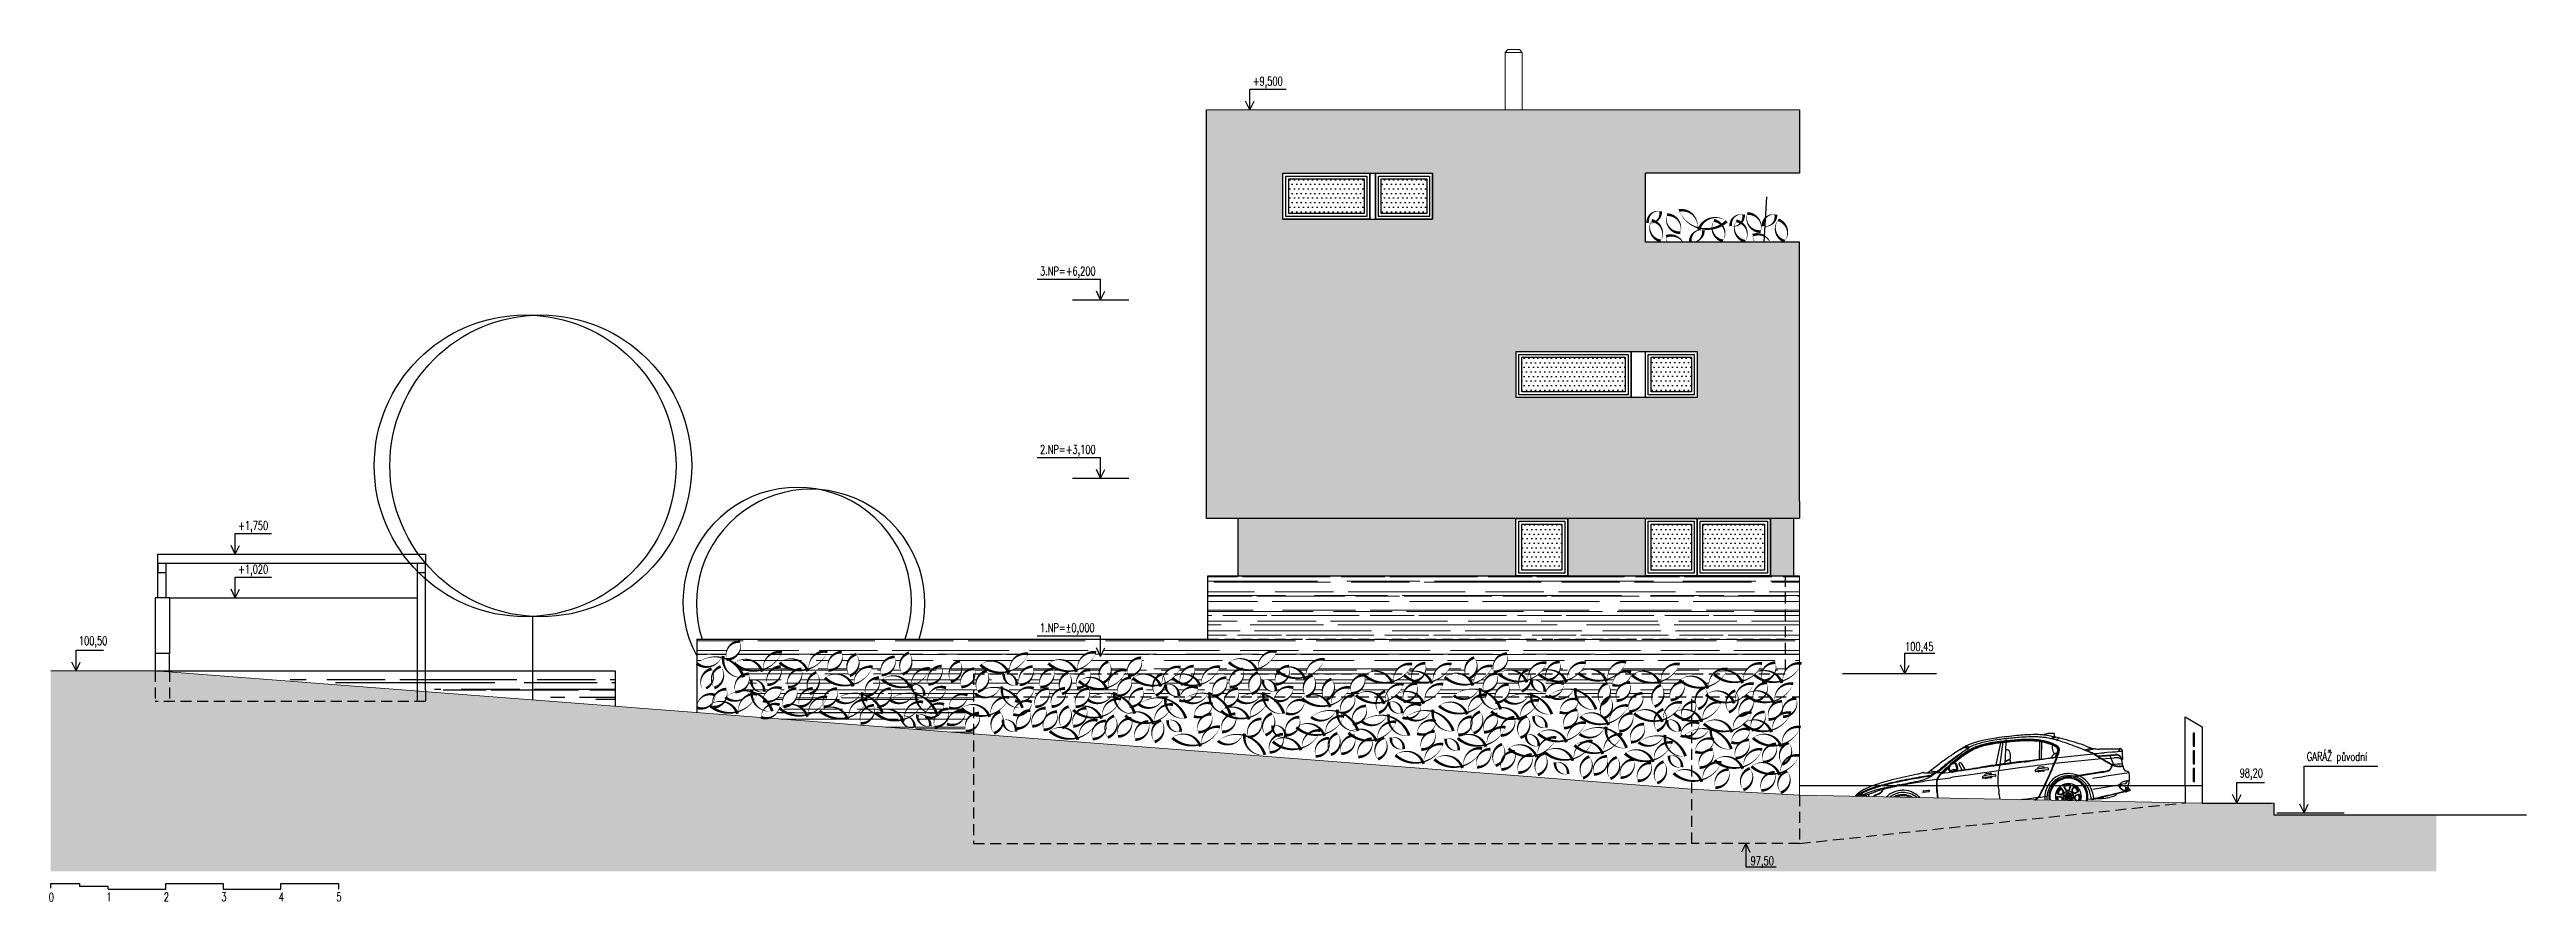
# Model space of a CAD drawing. Header units: metres. Extents: x -442 to 316, y -503 to 125.
# Drawn here: x -35.55 to 7.5, y 15.77 to 30.57 of the extents above; entities that cross this region are included whole.
import ezdxf

# ---------------------------------------------------------------- set-up
doc = ezdxf.new("R2010")
doc.units = ezdxf.units.M
doc.linetypes.add('DASHED', pattern=[19.05, 12.7, -6.35])
for name, color, linetype in [('1', 7, 'Continuous'), ('FIGURE_SAGOME', 252, 'Continuous'), ('popis', 6, 'Continuous'), ('SRAFA', 251, 'Continuous'), ('SRAFY', 3, 'Continuous'), ('stávající stromy', 86, 'Continuous'), ('zariz.predmety', 203, 'Continuous'), ('ZDIVO', 1, 'Continuous')]:
    doc.layers.add(name, color=color, linetype=linetype)
doc.styles.add('ROMANS', font='romans.shx', dxfattribs={"width": 0.7})
pattern_1 = [(0, (59.00514, 188.22647), (0.5588, 0.254), [3.81, -0.508, 1.27, -0.254]), (0, (59.34296, 188.35347), (-0.254, 0.33782), [0.762, -0.08382, 1.524, -0.1905]), (0, (59.13214, 188.44237), (1.3208, 0.17018), [2.032, -0.3556, 1.016, -0.254])]

msp = doc.modelspace()

# ---------------------------------------------------------------- texts
at = {"layer": 'popis', "linetype": 'Continuous', "char_height": 0.15, "width": 2.20915077, "attachment_point": 1, "style": 'ROMANS'}
for s, insert in [('+9,500', (-14.637773, 30.099115)), ('3.NP=+6,200', (-18.335115, 26.799115)), ('2.NP=+3,100', (-18.335115, 23.699115)), ('+1,750', (-32.272905, 22.376573)), ('+1,020', (-32.272905, 21.616573)), ('100,50', (-35.041628, 20.373797)), ('1.NP=%%P0,000', (-18.335115, 20.599115)), ('100,45', (-3.299351, 20.270632)), ('GARÁŽ původní', (3.684654, 18.361292)), ('98,20', (2.516583, 18.073797)), ('97,50', (-5.984025, 16.547388)), ('0', (-35.564979, 15.916432)), ('1', (-34.564979, 15.920003)), ('2', (-33.564979, 15.920003)), ('3', (-32.564979, 15.920003)), ('4', (-31.564979, 15.920003)), ('5', (-30.564979, 15.919667))]:
    msp.add_mtext(s, dxfattribs=dict(at, insert=insert))

# ---------------------------------------------------------------- hatches: boundary and pattern name
at = {"layer": 'FIGURE_SAGOME', "linetype": 'Continuous'}
h = msp.add_hatch(color=256, dxfattribs=at)
edge = h.paths.add_edge_path()
edge.add_line((-0.479242, 17.586245), (-0.46106, 17.588176))
edge.add_line((-0.46106, 17.588176), (-0.462991, 17.606358))
edge.add_ellipse((-0.46106, 17.588176), major_axis=(0.011491, 0.014222), ratio=1, start_angle=45, end_angle=135)
edge = h.paths.add_edge_path()
edge.add_line((-0.442878, 17.590108), (-0.46106, 17.588176))
edge.add_line((-0.46106, 17.588176), (-0.459129, 17.569994))
edge.add_ellipse((-0.46106, 17.588176), major_axis=(-0.014222, 0.011491), ratio=1, start_angle=135, end_angle=225)
at = {"layer": 'SRAFA', "linetype": 'Continuous'}
msp.add_hatch(color=256, dxfattribs=at).paths.add_polyline_path([(-35.530865, 19.774438), (-35.530865, 16.287732), (5.933, 16.287732), (5.933, 17.274438), (3.108387, 17.274438), (3.108387, 17.474438), (1.867037, 17.474438), (-5.132963, 17.614438), (-7.006338, 17.716752), (-24.302963, 19.049174), (-33.717793, 19.774438)])
h = msp.add_hatch(dxfattribs=at)
h.set_pattern_fill('AR-RROOF', color=256, scale=0.01, style=0)
h.set_pattern_definition(pattern_1)
h.paths.add_polyline_path([(-29.159028, 19.474357), (-29.159028, 19.774438), (-33.467793, 19.774438), (-33.467793, 19.76713)])
h = msp.add_hatch(dxfattribs=at)
h.set_pattern_fill('AR-RROOF', color=256, scale=0.01, style=0)
h.set_pattern_definition(pattern_1)
h.paths.add_polyline_path([(-29.159028, 19.474357), (-29.017793, 19.464761), (-29.017793, 19.774438), (-29.159028, 19.774438)])
h = msp.add_hatch(dxfattribs=at)
h.set_pattern_fill('AR-RROOF', color=256, scale=0.01, style=0)
h.set_pattern_definition(pattern_1)
h.paths.add_polyline_path([(-29.017793, 19.464761), (-27.148894, 19.337772), (-27.148894, 19.774438), (-29.017793, 19.774438)])
h = msp.add_hatch(dxfattribs=at)
h.set_pattern_fill('AR-RROOF', color=256, scale=0.01, style=0)
h.set_pattern_definition(pattern_1)
h.paths.add_polyline_path([(-25.717793, 19.774438), (-26.190559, 19.774438), (-27.12431, 19.774438), (-27.148894, 19.774438), (-27.148894, 19.337772), (-25.717793, 19.240532)])
at = {"layer": 'SRAFY', "linetype": 'Continuous'}
h = msp.add_hatch(dxfattribs=at)
h.set_pattern_fill('DOTS', color=256, scale=0.05, style=0)
h.set_pattern_definition([(0, (52.28478, 194.20546), (0.0396875, 0.079375), [0, -0.079375])])
h.paths.add_polyline_path([(-14.012963, 28.324438), (-12.702963, 28.324438), (-12.702963, 27.724438), (-14.012963, 27.724438)])
h = msp.add_hatch(dxfattribs=at)
h.set_pattern_fill('DOTS', color=256, scale=0.05, style=0)
h.set_pattern_definition([(0, (53.37478, 194.20546), (0.0396875, 0.079375), [0, -0.079375])])
h.paths.add_polyline_path([(-12.402963, 28.324438), (-11.612963, 28.324438), (-11.612963, 27.724438), (-12.402963, 27.724438)])
h = msp.add_hatch(dxfattribs=at)
h.set_pattern_fill('DOTS', color=256, scale=0.05, style=0)
h.set_pattern_definition([(0, (56.91478, 191.10392), (0.0396875, 0.079375), [0, -0.079375])])
h.paths.add_polyline_path([(-9.96124, 25.224438), (-8.162963, 25.224438), (-8.162963, 24.622902), (-9.96124, 24.624438)])
h = msp.add_hatch(dxfattribs=at)
h.set_pattern_fill('DOTS', color=256, scale=0.05, style=0)
h.set_pattern_definition([(0, (58.06478, 191.10546), (0.0396875, 0.079375), [0, -0.079375])])
h.paths.add_polyline_path([(-7.712963, 25.224438), (-7.012963, 25.224438), (-7.012963, 24.624438), (-7.712963, 24.624438)])
at = {"layer": 'SRAFY', "linetype": 'Continuous', "lineweight": 0}
for points in [[(-14.892963, 22.424438), (-14.892963, 21.424438), (-10.062963, 21.424438), (-10.062963, 22.424438)], [(-7.812963, 22.424438), (-9.162963, 22.424438), (-9.162963, 21.424438), (-7.812963, 21.424438)], [(-5.232963, 22.424438), (-5.6405, 22.424438), (-5.6405, 21.424438), (-5.382963, 21.424438), (-5.232963, 21.424438)]]:
    msp.add_hatch(color=252, dxfattribs=at).paths.add_polyline_path(points)
at = {"layer": 'SRAFY', "linetype": 'Continuous'}
h = msp.add_hatch(dxfattribs=at)
h.set_pattern_fill('DOTS', color=256, scale=0.05, style=0)
h.set_pattern_definition([(0, (55.81478, 188.20546), (0.0396875, 0.079375), [0, -0.079375])])
h.paths.add_polyline_path([(-9.962963, 22.324438), (-9.262963, 22.324438), (-9.262963, 21.524438), (-9.962963, 21.524438)])
h = msp.add_hatch(dxfattribs=at)
h.set_pattern_fill('DOTS', color=256, scale=0.05, style=0)
h.set_pattern_definition([(0, (58.06478, 188.20546), (0.0396875, 0.079375), [0, -0.079375])])
h.paths.add_polyline_path([(-7.712963, 22.324438), (-7.012963, 22.324438), (-7.012963, 21.524438), (-7.712963, 21.524438)])
h = msp.add_hatch(dxfattribs=at)
h.set_pattern_fill('DOTS', color=256, scale=0.05, style=0)
h.set_pattern_definition([(0, (58.757976, 188.20546), (0.0396875, 0.079375), [0, -0.079375])])
h.paths.add_polyline_path([(-6.812963, 22.324438), (-5.7405, 22.324438), (-5.7405, 21.524438), (-6.812963, 21.524438)])
at = {"layer": 'SRAFY', "linetype": 'Continuous', "lineweight": 0}
h = msp.add_hatch(dxfattribs=at)
h.set_pattern_fill('AR-RROOF', color=256, scale=0.01, style=0)
h.paths.add_polyline_path([(-5.382963, 20.324438), (-5.382963, 21.424438), (-15.417963, 21.424438), (-15.417963, 20.324438)])
h = msp.add_hatch(dxfattribs=at)
h.set_pattern_fill('AR-RROOF', color=256, scale=0.01, style=0)
h.paths.add_polyline_path([(-5.132963, 21.424438), (-5.382963, 21.424438), (-5.382963, 19.773093, -0.277455655), (-5.132963, 19.905894)])
h = msp.add_hatch(dxfattribs=at)
h.set_pattern_fill('AR-RROOF', color=256, scale=0.01, style=0)
h.paths.add_polyline_path([(-5.382963, 20.324438), (-15.417963, 20.324438), (-24.302963, 20.324438), (-24.302963, 19.90559, 0.000375952), (-24.302645, 19.905326, -0.221401291), (-23.875762, 20.008029, 0.017026921), (-23.868915, 20.025435, 0.627219539), (-23.836879, 20.039073, 0.031518356), (-23.842953, 20.000275, -0.030431924), (-23.783021, 19.980058, -0.510351036), (-23.550729, 20.286501, -0.501395592), (-23.766238, 19.972888, -0.188923993), (-23.500424, 19.702062, -0.109661285), (-23.399502, 19.722188, -0.395215045), (-23.533443, 19.42647, -0.074808976), (-23.378878, 19.418684, 0.017026921), (-23.372032, 19.43609, 0.627219539), (-23.339995, 19.449728, 0.031518356), (-23.346069, 19.41093, -0.110655578), (-23.144873, 19.304923, -0.454609068), (-22.827576, 19.470291, -0.426018166), (-23.08012, 19.239009, -0.034261703), (-23.038809, 19.181029, -0.195507095), (-22.859983, 19.183394, -0.368120938), (-23.065145, 18.95382), (-19.49297, 18.67864), (-19.492969, 18.763597, -0.147470646), (-19.625033, 18.726874, -0.370777941), (-19.509437, 19.014059, -0.107734172), (-19.701517, 19.124465, -0.180997322), (-19.492966, 19.189922), (-19.492964, 19.616823, -0.276878668), (-19.705083, 19.495762, -0.520567051), (-19.475138, 19.809503, -0.212989389), (-19.492964, 19.616823), (-19.492966, 19.324407), (-19.364544, 19.324406, -0.097602923), (-19.458019, 19.374889, -0.027817052), (-19.410832, 19.40831, -0.532587677), (-19.260185, 19.772416, -0.41421838), (-19.33889, 19.445991, -0.152156614), (-19.031136, 19.477592, 0.017026921), (-19.02429, 19.494998, 0.627219539), (-18.992253, 19.508636, 0.031518356), (-18.998327, 19.469837, -0.138077547), (-18.756408, 19.325177, -0.428077034), (-18.444966, 19.470291, -0.168688368), (-18.499561, 19.324397), (-18.408077, 19.324396, -0.302037285), (-18.186065, 19.46515, -0.15166993), (-18.182347, 19.324394), (-18.12666, 19.324394, -0.204529272), (-17.991956, 19.453301, -0.405626328), (-17.840037, 19.747157, -0.434115874), (-17.890886, 19.403993, -0.08502768), (-17.900444, 19.324392), (-17.705978, 19.32439, -0.302045659), (-17.483963, 19.46515, -0.15167738), (-17.480247, 19.324388), (-17.42733, 19.324387, -0.175558343), (-17.0769, 19.376598, 0.017026921), (-17.070054, 19.394004, 0.627219539), (-17.038017, 19.407642, 0.031518356), (-17.044091, 19.368843, -0.030431924), (-16.98416, 19.348626, -0.510351036), (-16.751867, 19.65507, -0.501395592), (-16.967377, 19.341456, -0.018553585), (-16.932776, 19.324382), (-16.769849, 19.324381, -0.302056824), (-16.547831, 19.46515, -0.151687314), (-16.544117, 19.324379), (-15.903922, 19.324373, -0.440655848), (-15.589465, 19.479074, -0.109701311), (-15.614174, 19.379136, -0.093526945), (-15.421311, 19.376598, 0.017026921), (-15.414465, 19.394004, 0.627219539), (-15.382428, 19.407642, 0.031518356), (-15.388502, 19.368843, -0.030431924), (-15.328571, 19.348626, -0.510351036), (-15.096278, 19.65507, -0.501395592), (-15.311788, 19.341456, -0.018569461), (-15.277158, 19.324367), (-15.114267, 19.324365, -0.30207657), (-14.892242, 19.46515, -0.151704883), (-14.888532, 19.324363), (-14.835654, 19.324363, -0.088421385), (-14.662355, 19.381637, -0.508080567), (-14.546214, 19.747157, -0.481512509), (-14.629208, 19.385322, -0.069698171), (-14.485179, 19.376598, 0.017026921), (-14.478332, 19.394004, 0.627219539), (-14.446295, 19.407642, 0.031518356), (-14.452369, 19.368843, -0.057836471), (-14.341009, 19.324358), (-14.248338, 19.324357, -0.440676408), (-13.933876, 19.479074, -0.181395328), (-13.996165, 19.324355), (-13.735314, 19.324352, -0.01810535), (-13.715016, 19.33423, -0.504594), (-13.597328, 19.697616, -0.431833421), (-13.646679, 19.355495, -0.170576996), (-13.442308, 19.324349), (-13.415945, 19.324349, -0.424934922), (-13.269041, 19.633017, -0.369665483), (-13.280203, 19.324348), (-13.249759, 19.324348, -0.356638634), (-12.939891, 19.481993, -0.389901542), (-12.702915, 19.699159, -0.491745915), (-12.222877, 19.583029, 0.016210113), (-12.190472, 19.592332, -0.499116137), (-11.868548, 19.890898, -0.091938634), (-11.970992, 19.731287, -0.094398761), (-11.859959, 19.767197, -0.29999477), (-11.638677, 19.906329, -0.204697864), (-11.652911, 19.720285, -0.146334829), (-11.536438, 19.584777, 0.016210113), (-11.504034, 19.59408, -0.499116137), (-11.182109, 19.892646, -0.221401291), (-11.504034, 19.59408, 0.017026921), (-11.501481, 19.575551, 0.627219534), (-11.522737, 19.547973, 0.031518356), (-11.536438, 19.584777, -0.14268086), (-11.827147, 19.595331, -0.043850056), (-11.868622, 19.592588, -0.023169983), (-11.874723, 19.613718, -0.075226539), (-12.005901, 19.697433, -0.103185361), (-12.190472, 19.592332, 0.017026921), (-12.18792, 19.573803, 0.627219534), (-12.209176, 19.546226, 0.031518356), (-12.222877, 19.583029, -0.24873021), (-12.696154, 19.699051, 0.002151066), (-12.698197, 19.699104, -0.520567051), (-12.928141, 19.385364, -0.103594908), (-12.939891, 19.481993, 0.009104523), (-12.949702, 19.483945, -0.09193081), (-13.052135, 19.324346), (-12.992421, 19.324345, -0.132230814), (-12.872574, 19.353842, -0.032200253), (-12.864629, 19.324344), (-12.812929, 19.324343, -0.019535816), (-12.844073, 19.350429, -0.359123675), (-12.447483, 19.339594, -0.149815433), (-12.334255, 19.420494, -0.044782806), (-12.310904, 19.385048, -0.340520514), (-12.013237, 19.539373, -0.091938634), (-12.115681, 19.379762, -0.094398761), (-12.004648, 19.415673, -0.29999477), (-11.783366, 19.554805, -0.204697864), (-11.7976, 19.368761, -0.056602796), (-11.743027, 19.324333), (-11.644901, 19.324332, -0.408904464), (-11.326799, 19.541121, -0.133512249), (-11.492532, 19.324331), (-11.114561, 19.324327, -0.033752302), (-11.144662, 19.345921, -0.221401291), (-10.71778, 19.448624, 0.017026921), (-10.710933, 19.46603, 0.627219539), (-10.678896, 19.479668, 0.031518356), (-10.68497, 19.44087, -0.030431924), (-10.625039, 19.420653, -0.510351036), (-10.392746, 19.727096, -0.501395592), (-10.608256, 19.413483, -0.078853516), (-10.471772, 19.324321), (-10.430001, 19.324321, -0.390440531), (-10.18871, 19.537177, -0.239398119), (-10.219248, 19.324319), (-10.163417, 19.324318, -0.165926468), (-9.830285, 19.367595, 0.017026921), (-9.823438, 19.385001, 0.627219539), (-9.791401, 19.398639, 0.031518356), (-9.797475, 19.35984, -0.0484261), (-9.703458, 19.324314), (-9.55421, 19.324313, -0.5358378), (-9.230344, 19.5511, -0.109701311), (-9.255053, 19.451163, -0.093526945), (-9.062191, 19.448624, 0.017026921), (-9.055344, 19.46603, 0.627219539), (-9.023307, 19.479668, 0.031518356), (-9.029381, 19.44087, -0.11844705), (-8.816165, 19.324306), (-8.633717, 19.324304, -0.33883691), (-8.472053, 19.563446, -0.273222275), (-8.438694, 19.324302), (-8.323902, 19.324301, -0.260884222), (-8.21949, 19.531453, -0.181510175), (-8.38636, 19.533757, -0.520567051), (-8.062494, 19.749207, -0.242972003), (-8.167063, 19.558046, -0.091987134), (-8.081566, 19.572006, -0.29124848), (-8.142017, 19.324299), (-8.027145, 19.324298, -0.189590194), (-7.864059, 19.384407, -0.064825099), (-7.852, 19.324296), (-7.702366, 19.324295, -0.297308201), (-7.541292, 19.527662, -0.231029783), (-7.496255, 19.324293), (-7.38625, 19.324292, -0.409622044), (-7.174898, 19.581792, -0.026241491), (-7.217185, 19.616258, -0.487270329), (-6.740678, 19.497333, 0.016210113), (-6.708273, 19.506636, -0.499116137), (-6.386349, 19.805201, -0.015289227), (-6.399252, 19.776138, -0.274251431), (-6.139613, 19.592318, 0.016210113), (-6.107208, 19.601621, -0.499116137), (-5.785284, 19.900186, -0.091938634), (-5.887728, 19.740575, -0.094398761), (-5.776695, 19.776485, -0.29999477), (-5.555413, 19.915617, -0.204697864), (-5.569647, 19.729573, -0.146334829), (-5.453174, 19.594066, 0.016210113), (-5.42077, 19.603369, -0.162420267), (-5.382963, 19.773093)])
h.paths.add_polyline_path([(-13.388364, 19.970815, -0.221401291), (-13.710288, 19.67225, 0.017026921), (-13.707736, 19.653721, 0.627219535), (-13.728992, 19.626143, 0.031518356), (-13.742693, 19.662947, -0.136537014), (-14.021453, 19.669704, -0.285086114), (-14.237015, 19.542291, -0.252770571), (-14.199349, 19.76477, -0.012596912), (-14.2192, 19.781871, -0.107140019), (-14.100171, 19.839189, -0.100629508), (-14.007071, 19.856032, -0.010077605), (-14.004176, 19.846911, -0.275846106), (-13.742693, 19.662947, 0.016210113), (-13.710288, 19.67225, -0.499116137)], flags=16)
h.paths.add_polyline_path([(-14.221797, 20.110576, -0.221401291), (-14.543722, 19.812011, 0.017026921), (-14.541169, 19.793482, 0.627219534), (-14.562425, 19.765904, 0.031518356), (-14.576126, 19.802708, -0.111213636), (-14.804584, 19.796848, -0.508797904), (-15.037215, 19.491525, -0.482489338), (-14.836125, 19.804133, -0.120121626), (-15.052633, 19.921633, -0.487270329), (-14.576126, 19.802708, 0.016210113), (-14.543722, 19.812011, -0.499116137)], flags=16)
h.paths.add_polyline_path([(-11.300711, 19.668255, -0.3337143), (-10.926265, 19.675017, -0.455928204), (-10.789213, 20.006271, -0.499284962), (-10.884635, 19.638899, -0.087291967), (-10.824204, 19.54933, 0.016210113), (-10.7918, 19.558634, -0.510540667), (-10.460064, 19.855247, -0.395636234), (-10.218369, 20.072358, -0.520567051), (-10.448314, 19.758618, -0.103594908), (-10.460064, 19.855247, 0.009104523), (-10.469875, 19.857199, -0.221401291), (-10.7918, 19.558634, 0.017026921), (-10.789247, 19.540104, 0.627219534), (-10.810503, 19.512527, 0.031518356), (-10.824204, 19.54933, -0.250947618)], flags=16)
h.paths.add_polyline_path([(-14.237382, 19.42036, -0.520567051), (-14.459675, 19.620069, -0.520567051)], flags=16)
h.paths.add_polyline_path([(-10.364245, 19.723684, -0.359123675), (-9.967656, 19.712848, -0.149815433), (-9.854427, 19.793748, -0.044782806), (-9.831077, 19.758302, -0.340520514), (-9.53341, 19.912627, -0.091938634), (-9.635854, 19.753017, -0.094398761), (-9.524821, 19.788927, -0.29999477), (-9.303539, 19.928059, -0.204697864), (-9.317773, 19.742015, -0.146334829), (-9.2013, 19.606507, 0.016210113), (-9.168896, 19.61581, -0.499116137), (-8.846971, 19.914375, -0.08716904), (-8.942746, 19.762003, -0.445181434), (-8.501965, 19.618997, 0.016210113), (-8.469561, 19.6283, -0.499116137), (-8.147637, 19.926865, -0.221401291), (-8.469561, 19.6283, 0.017026921), (-8.467008, 19.609771, 0.627219534), (-8.488265, 19.582193, 0.031518356), (-8.501965, 19.618997, -0.246520601), (-8.971998, 19.732151, -0.11129717), (-9.168896, 19.61581, 0.017026921), (-9.166343, 19.597281, 0.627219534), (-9.187599, 19.569703, 0.031518356), (-9.2013, 19.606507, -0.14268086), (-9.492009, 19.617061, -0.043850056), (-9.533483, 19.614318, -0.023169983), (-9.539585, 19.635448, -0.075226539), (-9.670763, 19.719163, -0.076065678), (-9.803097, 19.634071, -0.308752254), (-9.964877, 19.420775, -0.191773173), (-10.015629, 19.588955, -0.18586397)], flags=16)
h.paths.add_polyline_path([(-15.206092, 19.842349, -0.221401291), (-15.528017, 19.543784, 0.017026921), (-15.525464, 19.525255, 0.627219534), (-15.54672, 19.497677, 0.031518356), (-15.560421, 19.534481, -0.14268086), (-15.851129, 19.545034, -0.043850056), (-15.892604, 19.542291, -0.023169983), (-15.898706, 19.563421, -0.075226539), (-16.029884, 19.647136, -0.076065678), (-16.162218, 19.562045, -0.308752254), (-16.323998, 19.348749, -0.191773173), (-16.374749, 19.516928, -0.18586397), (-16.723366, 19.651657, -0.359123675), (-16.326776, 19.640822, -0.149815433), (-16.213548, 19.721721, -0.044782806), (-16.190197, 19.686275, -0.340520514), (-15.89253, 19.840601, -0.091938634), (-15.994975, 19.68099, -0.094398761), (-15.883941, 19.7169, -0.29999477), (-15.66266, 19.856032, -0.204697864), (-15.676894, 19.669988, -0.146334829), (-15.560421, 19.534481, 0.016210113), (-15.528017, 19.543784, -0.499116137)], flags=16)
h.paths.add_polyline_path([(-9.788123, 19.610948, -0.520567051), (-9.56583, 19.411239, -0.520567051)], flags=16)
h.paths.add_polyline_path([(-15.924951, 19.339212, -0.520567051), (-16.147244, 19.538922, -0.520567051)], flags=16)
h.paths.add_polyline_path([(-16.807434, 19.686591, -0.103594908), (-16.819184, 19.783221, 0.009104523), (-16.828996, 19.785172, -0.221401291), (-17.15092, 19.486607, 0.017026921), (-17.148368, 19.468078, 0.627219534), (-17.169624, 19.4405, 0.031518356), (-17.183325, 19.477304, -0.185030955), (-17.552884, 19.521401, -0.159553544), (-17.694278, 19.478463, -0.520567051), (-17.464333, 19.792204, -0.139982302), (-17.457908, 19.661973, -0.149451632), (-17.285386, 19.602991, -0.455928204), (-17.148334, 19.934245, -0.499284962), (-17.243756, 19.566873, -0.087291967), (-17.183325, 19.477304, 0.016210113), (-17.15092, 19.486607, -0.510540667), (-16.819184, 19.783221, -0.395636234), (-16.57749, 20.000332, -0.520567051)], flags=16)
h.paths.add_polyline_path([(-17.36103, 20.093095, -0.221401291), (-17.682955, 19.794529, 0.017026921), (-17.680402, 19.776, 0.627219534), (-17.701658, 19.748423, 0.031518356), (-17.715359, 19.785226, -0.250947618), (-18.191866, 19.904151, -0.487270329), (-17.715359, 19.785226, 0.016210113), (-17.682955, 19.794529, -0.499116137)], flags=16)
h.paths.add_polyline_path([(-8.047711, 19.702138, -0.487270329), (-7.571204, 19.583213, 0.016210113), (-7.538799, 19.592516, -0.499116137), (-7.216875, 19.891081, -0.221401291), (-7.538799, 19.592516, 0.017026921), (-7.536247, 19.573987, 0.627219534), (-7.557503, 19.546409, 0.031518356), (-7.571204, 19.583213, -0.250947618)], flags=16)
h.paths.add_polyline_path([(-18.331038, 19.491525, -0.520567051), (-18.101093, 19.805266, -0.520567051)], flags=16)
h.paths.add_polyline_path([(-18.691089, 19.533509, -0.520567051), (-18.461145, 19.847249, -0.520567051)], flags=16)
h.paths.add_polyline_path([(-18.540808, 20.068546, -0.221401291), (-18.862732, 19.76998, 0.017026921), (-18.86018, 19.751451, 0.627219534), (-18.881436, 19.723874, 0.031518356), (-18.895137, 19.760677, -0.250947618), (-19.371644, 19.879602, -0.487270329), (-18.895137, 19.760677, 0.016210113), (-18.862732, 19.76998, -0.499116137)], flags=16)
h.paths.add_polyline_path([(-18.741291, 19.524032, -0.520567051), (-18.963584, 19.723741, -0.520567051)], flags=16)
h.paths.add_polyline_path([(-20.166874, 18.797714, -0.19561804), (-20.156341, 18.976339, -0.152938913), (-20.297972, 18.967138, -0.231457404), (-20.245452, 18.815702, -0.520567051), (-20.467745, 19.015411, -0.203048914), (-20.327581, 18.990968, -0.072432821), (-20.312077, 19.057621, -0.108645271), (-20.418405, 19.139045, -0.125223083), (-20.609802, 18.96831, -0.304113847), (-20.517933, 18.787177, -0.411805176), (-20.736495, 18.922169, -0.238146599), (-21.190947, 19.037394, -0.020431989), (-21.215407, 19.044504, -0.354799033), (-21.451789, 18.860941, -0.346761333), (-21.353719, 19.138079, -0.038927165), (-21.382164, 19.177333, -0.169820049), (-21.655848, 18.969956, 0.017026921), (-21.653296, 18.951427, 0.627219535), (-21.674552, 18.923849, 0.031518356), (-21.688253, 18.960653, -0.250947618), (-22.16476, 19.079577, -0.487270329), (-21.688253, 18.960653, 0.016210113), (-21.655848, 18.969956, -0.404248156), (-21.42011, 19.270293, -0.079695869), (-21.426701, 19.368843, 0.016210113), (-21.45951, 19.376598, -0.496307686), (-21.884478, 19.27233, -0.276695336), (-22.096518, 19.15141, -0.520567051), (-21.866573, 19.46515, -0.206434259), (-21.881543, 19.277706, -0.218293144), (-21.45951, 19.376598, 0.017026921), (-21.452664, 19.394004, 0.627219539), (-21.420627, 19.407642, 0.031518356), (-21.426701, 19.368843, -0.030431924), (-21.36677, 19.348626, -0.510351036), (-21.134477, 19.65507, -0.501395592), (-21.349987, 19.341456, -0.107267621), (-21.172379, 19.210592, -0.442034544), (-20.930441, 19.46515, -0.206434259), (-20.945411, 19.277706, -0.218293144), (-20.523378, 19.376598, 0.014728618), (-20.517386, 19.391628, -0.163823503), (-20.569491, 19.495717, 0.598563666), (-20.589158, 19.467875, 0.031518356), (-20.602859, 19.504679, -0.250947618), (-21.079366, 19.623604, -0.487270329), (-20.602859, 19.504679, 0.015877217), (-20.571113, 19.51377, -0.012877941), (-20.571247, 19.523164, -0.488683336), (-20.24853, 19.812547, -0.180853755), (-20.495552, 19.544765, -0.39626752), (-20.347631, 19.343372, -0.086954924), (-20.410504, 19.339941, -0.065313542), (-20.295788, 19.26821, -0.514441402), (-19.972075, 19.479074, -0.506609195), (-20.286092, 19.26002, -0.054579685), (-20.209084, 19.177041, -0.227169724), (-20.004483, 19.192177, -0.105743775), (-20.027565, 19.09558, -0.097813006), (-19.93693, 19.111455, -0.520567051)], flags=16)
h.paths.add_polyline_path([(-20.723231, 19.715729, -0.520567051), (-20.612782, 20.088702, -0.520567051)], flags=16)
h.paths.add_polyline_path([(-21.090321, 19.702619, -0.520567051), (-20.860377, 20.01636, -0.520567051)], flags=16)
h.paths.add_polyline_path([(-21.244291, 19.842349, -0.221401291), (-21.566216, 19.543784, 0.017026921), (-21.563663, 19.525255, 0.627219534), (-21.584919, 19.497677, 0.031518356), (-21.59862, 19.534481, -0.250947618), (-22.075127, 19.653405, -0.487270329), (-21.59862, 19.534481, 0.016210113), (-21.566216, 19.543784, -0.499116137)], flags=16)
h.paths.add_polyline_path([(-21.642309, 19.69084, -0.520567051), (-21.53186, 20.063812, -0.520567051)], flags=16)
h.paths.add_polyline_path([(-22.011546, 19.785165, -0.520567051), (-21.781602, 20.098905, -0.520567051)], flags=16)
h.paths.add_polyline_path([(-22.031005, 20.10711, -0.221401291), (-22.35293, 19.808544, 0.017026921), (-22.350377, 19.790015, 0.627219534), (-22.371633, 19.762438, 0.031518356), (-22.385334, 19.799241, -0.045051943), (-22.477714, 19.784606, -0.492101018), (-22.713648, 19.491525, -0.39654102), (-22.5787, 19.787658, -0.153393294), (-22.861841, 19.918166, -0.487270329), (-22.385334, 19.799241, 0.016210113), (-22.35293, 19.808544, -0.499116137)], flags=16)
h.paths.add_polyline_path([(-22.798619, 19.15141, -0.520567051), (-22.568675, 19.46515, -0.520567051)], flags=16)
h = msp.add_hatch(color=256, dxfattribs=at)
h.dxf.hatch_style = 1
h.paths.add_polyline_path([(-16.389899, 20.336615), (-15.284899, 20.336615), (-15.284899, 20.083044), (-16.389899, 20.083044)], flags=9)
h = msp.add_hatch(dxfattribs=at)
h.set_pattern_fill('AR-RROOF', color=256, scale=0.01, style=0)
h.paths.add_polyline_path([(-22.031005, 20.10711, -0.221401291), (-22.35293, 19.808544, 0.017026921), (-22.350377, 19.790015, 0.627219534), (-22.371633, 19.762438, 0.031518356), (-22.385334, 19.799241, -0.045051943), (-22.477714, 19.784606, -0.492101018), (-22.713648, 19.491525, -0.39654102), (-22.5787, 19.787658, -0.153393294), (-22.861841, 19.918166, -0.487270329), (-22.385334, 19.799241, 0.016210113), (-22.35293, 19.808544, -0.499116137)], flags=17)
h.paths.add_polyline_path([(-23.073699, 19.533509, 0.520567051), (-22.843755, 19.847249, 0.520567051)], flags=17)
h = msp.add_hatch(dxfattribs=at)
h.set_pattern_fill('AR-RROOF', color=256, scale=0.01, style=0)
h.paths.add_polyline_path([(-22.031005, 20.10711, -0.221401291), (-22.35293, 19.808544, 0.017026921), (-22.350377, 19.790015, 0.627219534), (-22.371633, 19.762438, 0.031518356), (-22.385334, 19.799241, -0.045051943), (-22.477714, 19.784606, -0.492101018), (-22.713648, 19.491525, -0.39654102), (-22.5787, 19.787658, -0.153393294), (-22.861841, 19.918166, -0.487270329), (-22.385334, 19.799241, 0.016210113), (-22.35293, 19.808544, -0.499116137)], flags=17)
h.paths.add_polyline_path([(-22.273496, 19.403993, -0.070515607), (-22.333097, 19.374184, -0.09490169), (-22.374566, 19.453301, 0.404738273), (-22.515759, 19.154717, 0.435389443)], flags=17)
h = msp.add_hatch(dxfattribs=at)
h.set_pattern_fill('AR-RROOF', color=256, scale=0.01, style=0)
h.paths.add_polyline_path([(-19.972075, 19.479074, -0.506609195), (-20.286092, 19.26002, -0.054579685), (-20.209084, 19.177041, -0.227169724), (-20.004483, 19.192177, -0.105743775), (-20.027565, 19.09558, -0.097813006), (-19.93693, 19.111455, -0.520567051), (-20.166874, 18.797714, -0.19561804), (-20.156341, 18.976339, -0.152938913), (-20.297972, 18.967138, -0.231457404), (-20.245452, 18.815702, -0.520567051), (-20.467745, 19.015411, -0.203048914), (-20.327581, 18.990968, -0.072432821), (-20.312077, 19.057621, -0.108645271), (-20.418405, 19.139045, -0.125223083), (-20.609802, 18.96831, -0.304113847), (-20.517933, 18.787177, -0.411805176), (-20.736495, 18.922169, -0.238146599), (-21.190947, 19.037394, -0.020431989), (-21.215407, 19.044504, -0.354799033), (-21.451789, 18.860941, -0.346761333), (-21.353719, 19.138079, -0.038927165), (-21.382164, 19.177333, -0.169820049), (-21.655848, 18.969956, 0.017026921), (-21.653296, 18.951427, 0.627219535), (-21.674552, 18.923849, 0.031518356), (-21.688253, 18.960653, -0.250947618), (-22.16476, 19.079577, -0.487270329), (-21.688253, 18.960653, 0.016210113), (-21.655848, 18.969956, -0.404248156), (-21.42011, 19.270293, -0.079695869), (-21.426701, 19.368843, 0.016210113), (-21.45951, 19.376598, -0.496307686), (-21.884478, 19.27233, -0.276695336), (-22.096518, 19.15141, -0.520567051), (-21.866573, 19.46515, -0.206434259), (-21.881543, 19.277706, -0.218293144), (-21.45951, 19.376598, 0.017026921), (-21.452664, 19.394004, 0.627219539), (-21.420627, 19.407642, 0.031518356), (-21.426701, 19.368843, -0.030431924), (-21.36677, 19.348626, -0.510351036), (-21.134477, 19.65507, -0.501395592), (-21.349987, 19.341456, -0.107267621), (-21.172379, 19.210592, -0.442034544), (-20.930441, 19.46515, -0.206434259), (-20.945411, 19.277706, -0.218293144), (-20.523378, 19.376598, 0.014728618), (-20.517386, 19.391628, -0.163823503), (-20.569491, 19.495717, 0.598563666), (-20.589158, 19.467875, 0.031518356), (-20.602859, 19.504679, -0.250947618), (-21.079366, 19.623604, -0.487270329), (-20.602859, 19.504679, 0.015877217), (-20.571113, 19.51377, -0.012877941), (-20.571247, 19.523164, -0.488683336), (-20.24853, 19.812547, -0.180853755), (-20.495552, 19.544765, -0.39626752), (-20.347631, 19.343372, -0.086954924), (-20.410504, 19.339941, -0.065313542), (-20.295788, 19.26821, -0.514441402)], flags=17)
h.paths.add_polyline_path([(-20.275214, 19.542291, 0.520567051), (-20.04527, 19.856032, 0.520567051)], flags=17)
h = msp.add_hatch(dxfattribs=at)
h.set_pattern_fill('AR-RROOF', color=256, scale=0.01, style=0)
h.paths.add_polyline_path([(-19.884085, 19.587034, 0.520567051), (-19.728633, 19.943604, 0.520567051)], flags=17)
h = msp.add_hatch(dxfattribs=at)
h.set_pattern_fill('AR-RROOF', color=256, scale=0.01, style=0)
h.paths.add_polyline_path([(-23.131082, 19.411577, 0.520567051), (-23.353375, 19.611287, 0.520567051)], flags=17)
h = msp.add_hatch(dxfattribs=at)
h.set_pattern_fill('AR-RROOF', color=256, scale=0.01, style=0)
h.paths.add_polyline_path([(-19.596487, 19.352789, 0.520567051), (-19.920353, 19.13734, 0.520567051)], flags=17)
at = {"layer": 'ZDIVO', "linetype": 'Continuous', "lineweight": 0}
h = msp.add_hatch(color=35, dxfattribs=at)
h.paths.add_polyline_path([(-7.812963, 27.224438), (-7.812963, 28.424438), (-5.132963, 28.424438), (-5.132963, 29.374438), (-5.132963, 29.524438), (-15.442963, 29.524438), (-15.442963, 22.424438), (-5.132963, 22.424438), (-5.132963, 26.224438), (-5.132963, 27.224438)])
h.paths.add_polyline_path([(-6.912963, 25.324438), (-6.912963, 24.524438), (-10.06124, 24.524438), (-10.06124, 25.324438)], flags=16)
h.paths.add_polyline_path([(-11.512963, 27.624438), (-14.112963, 27.624438), (-14.112963, 28.424438), (-11.512963, 28.424438)], flags=16)

# ---------------------------------------------------------------- linework, layer by layer
for p, q in [((-15.442963, 22.424438), (-15.442963, 29.524438)), ((-5.132963, 29.524438), (-5.132963, 29.374438)), ((-5.132963, 29.374438), (-5.132963, 28.424438)), ((-14.112963, 27.624438), (-14.112963, 28.424438)), ((-14.112963, 28.424438), (-11.512963, 28.424438)), ((-12.602963, 27.624438), (-12.602963, 28.424438)), ((-12.502963, 28.424438), (-12.502963, 27.624438)), ((-11.512963, 27.624438), (-11.512963, 28.424438)), ((-7.812963, 27.224438), (-7.812963, 28.424438)), ((-5.132963, 28.424438), (-7.812963, 28.424438)), ((-14.112963, 27.624438), (-11.512963, 27.624438)), ((-5.132963, 27.224438), (-7.812963, 27.224438)), ((-5.132963, 26.224438), (-5.132963, 27.224438)), ((-5.132963, 23.124438), (-5.132963, 26.224438)), ((-10.06124, 25.324438), (-9.262963, 25.324438)), ((-10.06124, 24.524438), (-10.06124, 25.324438)), ((-9.262963, 25.324438), (-6.912963, 25.324438)), ((-8.062963, 24.524438), (-8.062963, 25.324438)), ((-7.812963, 24.524438), (-7.812963, 25.324438)), ((-6.912963, 25.324438), (-6.912963, 24.524438)), ((-9.262963, 24.524438), (-10.06124, 24.524438)), ((-6.912963, 24.524438), (-9.262963, 24.524438)), ((-5.132963, 22.724438), (-5.132963, 23.124438)), ((-5.132963, 22.424438), (-15.442963, 22.424438)), ((-14.892963, 21.424438), (-14.892963, 22.424438)), ((-10.062963, 21.424438), (-10.062963, 22.424438)), ((-10.062963, 21.424438), (-10.062963, 22.424438)), ((-9.162963, 21.424438), (-9.162963, 22.424438)), ((-7.812963, 21.424438), (-7.812963, 22.424438)), ((-7.812963, 21.424438), (-7.812963, 22.424438)), ((-5.6405, 21.424438), (-5.6405, 22.424438)), ((-5.232963, 21.424438), (-5.232963, 22.424438)), ((-5.132963, 22.724438), (-5.132963, 22.424438))]:
    msp.add_line(p, q)
at = {"layer": '1', "linetype": 'Continuous'}
msp.add_line((3.162306, 17.304438), (4.332465, 17.304438), dxfattribs=at)
at = {"layer": 'FIGURE_SAGOME', "linetype": 'Continuous'}
for p, q in [((-2.119368, 18.517561), (-2.146319, 18.508001)), ((-1.860873, 18.58278), (-1.88792, 18.578011)), ((-1.831921, 18.517957), (-1.840085, 18.516333)), ((-1.805598, 18.558868), (-1.809726, 18.558105)), ((-1.641924, 18.520888), (-1.72102, 18.138757)), ((-1.627857, 18.535296), (-1.663005, 18.531181)), ((-1.647738, 18.149575), (-1.597002, 18.538839)), ((-1.549565, 18.531967), (-1.562536, 18.160905)), ((-1.520696, 18.598004), (-1.538758, 18.596041)), ((-1.436257, 18.566522), (-1.438502, 18.566325)), ((-1.305925, 18.576985), (-1.311444, 18.576578)), ((-1.24968, 18.580331), (-1.249747, 18.580328)), ((-1.205841, 18.661336), (-1.216556, 18.660668)), ((-1.206216, 18.559413), (-1.207138, 18.559381)), ((-1.054119, 18.579597), (-1.058152, 18.579845)), ((-1.029024, 18.553977), (-1.038223, 18.554722)), ((-0.979679, 18.666132), (-0.980209, 18.666149)), ((-0.978335, 18.561097), (-0.979148, 18.5612)), ((-0.960069, 18.239609), (-0.958344, 18.545681)), ((-0.931429, 18.565166), (-0.946931, 18.56774)), ((-0.92502, 18.244131), (-0.923354, 18.539648)), ((-0.836104, 18.610261), (-0.839986, 18.610862)), ((-0.81785, 18.682108), (-0.810943, 18.683312)), ((-0.724495, 18.58759), (-0.7256, 18.587868)), ((-0.708852, 18.685786), (-0.708651, 18.685706)), ((-0.702752, 18.678843), (-0.702631, 18.678335)), ((-0.665104, 18.575698), (-0.66476, 18.575114)), ((-2.735913, 18.131804), (-2.903884, 18.002307)), ((-2.52986, 18.098076), (-2.531904, 18.091273)), ((-2.4381, 18.34392), (-2.460562, 18.329357)), ((-2.450725, 18.1878), (-2.451852, 18.18685)), ((-2.42546, 18.158902), (-2.429229, 18.162931)), ((-2.415749, 18.197525), (-2.41727, 18.19626)), ((-2.307484, 18.052118), (-2.361021, 18.146716)), ((-2.324671, 18.167819), (-2.26295, 18.058761)), ((-2.291029, 18.325462), (-2.291893, 18.324849)), ((-2.251253, 18.460615), (-2.251197, 18.460091)), ((-2.250165, 18.463577), (-2.250519, 18.463136)), ((-2.239987, 18.470842), (-2.170713, 18.450588)), ((-2.217936, 18.416288), (-2.21749, 18.417312)), ((-2.185292, 18.432903), (-2.18853, 18.431191)), ((-2.183726, 18.435434), (-2.183308, 18.434479)), ((-2.173287, 18.447727), (-2.183067, 18.434797)), ((-2.178493, 18.385059), (-2.181737, 18.383138)), ((-1.271939, 18.092544), (-2.159268, 17.968059)), ((-2.146414, 18.38685), (-2.148366, 18.385764)), ((-2.136842, 18.420188), (-2.137753, 18.419726)), ((-2.077821, 18.490454), (-2.083053, 18.48866)), ((-1.842234, 18.503978), (-1.859613, 18.500453)), ((-1.840881, 18.490999), (-1.846009, 18.490002)), ((-1.779761, 18.501911), (-1.786142, 18.500854)), ((-1.647503, 18.134611), (-1.647738, 18.149575)), ((-1.561007, 18.199353), (-1.561195, 18.199258)), ((-1.55337, 18.211945), (-1.552485, 18.211841)), ((-1.537536, 18.213249), (-1.536817, 18.213476)), ((-1.490145, 18.226693), (-1.490575, 18.226617)), ((-1.478726, 18.362228), (-1.479407, 18.363935)), ((-1.46855, 18.253708), (-1.468284, 18.254682)), ((-1.467937, 18.195717), (-1.467728, 18.199732)), ((-0.905167, 18.107258), (-0.968067, 18.100577)), ((-0.795588, 18.505788), (-0.798242, 18.506699)), ((-0.767526, 18.509915), (-0.769225, 18.510541)), ((-0.73939, 18.510043), (-0.7395, 18.510088)), ((-0.710626, 18.160899), (-0.733573, 18.158494)), ((-0.720293, 18.356272), (-0.719945, 18.355755)), ((-0.708782, 18.325444), (-0.71011, 18.324555)), ((0.113193, 18.247223), (-0.702301, 18.161771)), ((-0.666729, 18.445787), (-0.667174, 18.44613)), ((-0.664874, 18.272851), (-0.665118, 18.272105)), ((-0.650076, 18.451614), (-0.651532, 18.452761)), ((-0.642123, 18.411017), (-0.642167, 18.41143)), ((-0.639247, 18.455285), (-0.639924, 18.455871)), ((-0.635287, 18.324566), (-0.63474, 18.326196)), ((-0.632384, 18.26966), (-0.031691, 18.334756)), ((-0.627641, 18.424796), (-0.62789, 18.425429)), ((-0.624459, 18.404368), (-0.624419, 18.405192)), ((-0.6187, 18.426353), (-0.618785, 18.426669)), ((-0.190134, 18.402918), (-0.204192, 18.40854)), ((-0.140859, 18.389915), (-0.149885, 18.390273)), ((-0.057184, 18.347916), (-0.057807, 18.348216)), ((0.000156, 18.419431), (-0.031015, 18.412215)), ((-0.017595, 18.326688), (-0.018616, 18.32729)), ((0.356609, 18.415802), (0.079085, 18.413815)), ((0.123147, 18.24817), (0.333404, 18.263367)), ((0.263474, 18.361377), (0.162233, 18.352614)), ((0.253349, 18.171854), (0.251551, 18.172855)), ((0.285586, 18.099906), (0.282978, 18.09402)), ((0.312475, 18.13441), (0.313819, 18.133841)), ((0.313923, 18.173771), (0.314568, 18.172572)), ((0.344155, 18.131916), (0.345757, 18.131431)), ((0.368261, 18.310721), (0.369074, 18.310713)), ((0.371774, 18.415885), (0.370851, 18.415881)), ((0.380737, 18.31022), (0.380804, 18.310214)), ((0.38131, 18.318145), (0.381377, 18.318139)), ((0.423121, 18.257261), (0.423992, 18.25702)), ((0.44401, 18.120508), (0.427408, 18.120229)), ((0.431147, 18.406162), (0.431341, 18.406586)), ((0.461197, 18.233314), (0.472703, 18.233676)), ((0.479454, 18.28645), (0.479204, 18.337789)), ((0.486121, 18.242736), (0.481041, 18.269825)), ((-4.032765, 17.670085), (-4.036907, 17.66804)), ((-3.967416, 17.684834), (-3.972485, 17.682588)), ((-3.923223, 17.716828), (-3.927697, 17.715184)), ((-3.863845, 17.72503), (-3.884359, 17.717887)), ((-3.792406, 17.705076), (-3.826309, 17.695506)), ((-3.816739, 17.671931), (-3.812326, 17.673432)), ((-3.766089, 17.810944), (-3.746406, 17.817155)), ((-3.733834, 17.777123), (-3.741474, 17.77499)), ((-3.7211, 17.660685), (-3.719701, 17.661595)), ((-3.700405, 17.682644), (-3.698653, 17.686139)), ((-3.693185, 17.685383), (-3.690304, 17.691632)), ((-3.683646, 17.730283), (-3.683965, 17.733278)), ((-3.620709, 17.854308), (-3.615288, 17.855802)), ((-3.585894, 17.815746), (-3.59239, 17.814166)), ((-3.555579, 17.743788), (-3.586956, 17.736875)), ((-3.564513, 17.810107), (-3.586538, 17.804857)), ((-3.320288, 17.698584), (-3.333389, 17.698626)), ((-3.303417, 17.661094), (-3.303932, 17.661144)), ((-3.135659, 17.645046), (-3.149459, 17.653013)), ((-3.080262, 17.834518), (-3.113993, 17.828802)), ((-3.046476, 17.990389), (-2.995092, 18.005619)), ((-2.881154, 17.672927), (-2.985163, 17.66188)), ((-2.979503, 17.689246), (-2.883965, 17.699394)), ((-2.965153, 18.003663), (-2.948692, 18.003248)), ((-2.88025, 17.696346), (-2.878162, 17.676688)), ((-2.835579, 17.969873), (-2.845238, 17.965306)), ((-2.787558, 17.983523), (-2.835068, 17.951394)), ((-2.770246, 17.999579), (-2.767729, 17.997734)), ((-2.764044, 18.00056), (-2.695371, 18.007855)), ((-2.752754, 17.717534), (-2.750242, 17.686712)), ((-2.751571, 17.868175), (-2.751677, 17.867459)), ((-2.7453, 17.720273), (-2.744041, 17.702482)), ((-2.743995, 17.866996), (-2.744102, 17.86628)), ((-2.740113, 17.884679), (-2.510381, 17.917981)), ((-2.723707, 17.933035), (-2.731663, 17.921387)), ((-2.717406, 17.928594), (-2.725362, 17.916946)), ((-2.722053, 18.037771), (-2.710438, 18.045056)), ((-2.695371, 18.007855), (-2.662646, 18.01133)), ((-2.662646, 18.01133), (-2.662601, 18.011335)), ((-2.54003, 18.045833), (-2.540111, 18.045951)), ((-2.52995, 18.060429), (-2.52989, 18.060254)), ((-2.488873, 18.04607), (-2.493806, 18.044387)), ((-2.487894, 18.036494), (-2.470796, 18.029991)), ((-2.468746, 18.029725), (-2.446346, 18.032104)), ((-2.42553, 18.055244), (-2.426789, 18.055442)), ((-2.3953, 18.046642), (-2.39393, 18.047616)), ((-2.388067, 18.05259), (-2.388195, 18.052461)), ((-2.384203, 18.061585), (-2.384181, 18.062055)), ((-1.919362, 17.912391), (-1.941195, 17.910072)), ((-1.905482, 17.907041), (-1.914859, 17.913879)), ((-1.910481, 17.918467), (-1.911141, 17.917446)), ((-1.729663, 17.941854), (-1.902261, 17.923522)), ((-1.808802, 17.914396), (-1.897702, 17.904954)), ((-1.820132, 17.991943), (-1.883031, 17.985262)), ((-1.64471, 17.544673), (-1.666758, 17.670662)), ((-1.004397, 18.027706), (-1.02623, 18.025387)), ((-0.990517, 18.022357), (-0.999894, 18.029195)), ((-0.995517, 18.033782), (-0.996177, 18.032761)), ((-0.814699, 18.05717), (-0.987296, 18.038837)), ((-0.893837, 18.029712), (-0.982737, 18.020269)), ((-0.859079, 17.670253), (-0.859294, 17.669306)), ((-0.818355, 17.672113), (-0.820234, 17.664891)), ((-0.782153, 17.83238), (-0.783059, 17.831187)), ((-0.778237, 17.837576), (-0.778306, 17.837483)), ((-0.774467, 18.009675), (-0.744597, 18.080081)), ((-0.759678, 17.798639), (-0.759864, 17.798375)), ((-0.585349, 17.736502), (-0.586377, 17.73725)), ((-0.555876, 17.689609), (-0.554006, 17.6864)), ((-0.549975, 17.669628), (-0.55001, 17.669288)), ((-0.543081, 17.684284), (-0.543399, 17.68501)), ((-0.541557, 17.665186), (-0.5414, 17.665851)), ((-0.538725, 17.766769), (-0.538513, 17.765516)), ((-0.529735, 17.945201), (-0.535391, 17.944094)), ((-0.529036, 17.98375), (-0.535189, 17.98285)), ((-0.511092, 17.705024), (-0.510583, 17.704415)), ((-0.507613, 17.71514), (-0.509653, 17.718243)), ((-0.494827, 17.694702), (-0.494163, 17.694546)), ((-0.494071, 17.703941), (-0.49439, 17.704061)), ((-0.452816, 17.708477), (-0.453104, 17.708292)), ((-0.45104, 17.699126), (-0.450423, 17.699418)), ((-0.440874, 17.725549), (-0.442216, 17.722086)), ((-0.437059, 17.712225), (-0.43669, 17.712927)), ((-0.422588, 17.777829), (-0.422644, 17.779098)), ((-0.400899, 17.700146), (-0.401058, 17.699369)), ((-0.398829, 17.680994), (-0.398536, 17.680377)), ((-0.391134, 17.686163), (-0.391239, 17.686488)), ((-0.390821, 17.703733), (-0.389667, 17.707263)), ((-0.369854, 17.760248), (-0.370702, 17.759301)), ((-0.344655, 17.946489), (-0.362705, 17.943677)), ((-0.361866, 17.656737), (-0.362189, 17.656847)), ((-0.34725, 17.940515), (-0.347487, 17.94275)), ((-0.34663, 17.938645), (0.124684, 18.012067)), ((0.151127, 18.023723), (-0.344655, 17.946489)), ((-0.341072, 17.658044), (-0.344616, 17.656935)), ((-0.288797, 17.676344), (-0.287839, 17.677179)), ((-0.154361, 17.804558), (-0.155002, 17.805437)), ((0.475074, 17.662743), (0.069741, 17.56385)), ((0.225582, 18.040543), (0.223258, 18.039757)), ((0.240694, 18.039057), (0.242366, 18.039808)), ((0.27851, 18.071217), (0.2789, 18.071832)), ((0.355249, 17.644672), (0.556149, 17.694898)), ((0.472659, 17.83811), (0.470311, 17.836933)), ((0.472463, 17.712051), (0.472886, 17.711829)), ((0.551792, 17.672874), (0.504192, 17.667818)), ((0.50691, 17.851114), (0.505406, 17.850699)), ((0.52113, 18.040309), (0.521604, 18.039709)), ((0.531168, 17.733441), (0.531224, 17.733211)), ((0.536572, 17.720517), (0.574787, 17.724576)), ((0.53946, 17.821551), (0.539757, 17.821736)), ((0.54463, 18.032502), (0.545276, 18.032455)), ((0.546811, 17.827959), (0.547026, 17.828226)), ((0.553256, 17.699588), (0.547318, 17.705904)), ((0.577036, 17.721273), (0.553559, 17.67411)), ((0.571898, 17.724269), (0.555321, 17.740816)), ((0.556922, 17.691579), (0.55786, 17.682749)), ((0.574144, 17.75691), (0.574112, 17.756061)), ((0.576262, 17.745853), (0.576589, 17.745182)), ((0.576327, 17.719848), (0.591575, 17.704628)), ((0.587492, 17.731369), (0.609806, 17.713084)), ((0.592237, 17.703241), (0.593337, 17.692886)), ((0.601246, 17.859692), (0.601148, 17.859089)), ((0.602771, 17.876869), (0.602754, 17.876156)), ((-4.13965, 17.616464), (-4.154041, 17.607926)), ((-4.141311, 17.606612), (-4.152977, 17.605373)), ((-4.151519, 17.601465), (-4.151742, 17.60357)), ((-4.129944, 17.618379), (-4.130123, 17.618421)), ((-4.125281, 17.6149), (-4.125373, 17.615051)), ((-4.121901, 17.60543), (-4.123867, 17.611774)), ((-4.048918, 17.609275), (-4.120753, 17.60463)), ((-4.120554, 17.598441), (-4.052317, 17.603223)), ((-4.10016, 17.627915), (-4.100706, 17.627451)), ((-4.056942, 17.636287), (-4.059308, 17.634565)), ((-3.985771, 17.637709), (-4.012824, 17.626008)), ((-3.97725, 17.641395), (-3.985771, 17.637709)), ((-3.974946, 17.607734), (-3.975519, 17.606219)), ((-3.918171, 17.636875), (-3.911787, 17.639084)), ((-3.832394, 17.606533), (-3.831311, 17.607363)), ((-3.81549, 17.616857), (-3.814424, 17.617341)), ((-3.803382, 17.615987), (-3.788874, 17.621606)), ((-3.733941, 17.646746), (-3.732437, 17.647559)), ((-3.555914, 17.63555), (-3.556246, 17.635341)), ((-3.099335, 17.574848), (-3.102571, 17.577512)), ((-0.973052, 17.594401), (-0.972414, 17.595411)), ((-0.964847, 17.592483), (-0.963329, 17.595049)), ((-0.871492, 17.55759), (-0.871455, 17.550412)), ((-0.654518, 17.583483), (-0.655744, 17.583146)), ((-0.649113, 17.638806), (-0.648001, 17.638191)), ((-0.59948, 17.577289), (-0.595805, 17.57675)), ((-0.589349, 17.63094), (-0.593048, 17.63128)), ((-0.587339, 17.583972), (-0.588106, 17.584176)), ((-0.58361, 17.621913), (-0.582816, 17.621931)), ((-0.580179, 17.569444), (-0.579935, 17.569205)), ((-0.57215, 17.634545), (-0.572443, 17.634371)), ((-0.571458, 17.573256), (-0.57188, 17.573793)), ((-0.566576, 17.530233), (-0.566623, 17.529895)), ((-0.565399, 17.628193), (-0.564862, 17.628616)), ((-0.557401, 17.531552), (-0.557397, 17.532234)), ((-0.442878, 17.590108), (-0.479242, 17.586245)), ((-0.459129, 17.569994), (-0.462991, 17.606358)), ((-0.368069, 17.649519), (-0.367456, 17.649218)), ((-0.355122, 17.553719), (-0.354974, 17.553052)), ((-0.349692, 17.597393), (-0.349991, 17.59678)), ((-0.349111, 17.646755), (-0.348332, 17.646903)), ((-0.34561, 17.55337), (-0.345726, 17.553691)), ((-0.345463, 17.537174), (-0.344861, 17.536658)), ((-0.340853, 17.594599), (-0.340664, 17.594884)), ((-0.336009, 17.610953), (-0.336716, 17.610592)), ((-0.331624, 17.537928), (-0.334701, 17.540007)), ((-0.326921, 17.60531), (-0.323441, 17.606608)), ((-0.269663, 17.624153), (-0.270932, 17.624225)), ((-0.122681, 17.545354), (-0.060007, 17.552011)), ((-0.079383, 17.641064), (-0.080421, 17.645635)), ((0.032952, 17.568529), (0.104831, 17.584706)), ((0.125482, 17.558888), (0.126915, 17.560409)), ((0.130382, 17.562133), (0.144461, 17.563628)), ((0.149051, 17.561964), (0.150647, 17.56033))]:
    msp.add_line(p, q, dxfattribs=at)
for centre, radius in [((-0.467519, 17.648987), 0.018037), ((-0.467519, 17.648987), 0.009634), ((-0.520891, 17.600825), 0.018037), ((-0.520891, 17.600825), 0.009634), ((-0.516549, 17.563398), 0.006771), ((-0.501773, 17.633293), 0.006771), ((-0.491578, 17.535183), 0.009634), ((-0.46106, 17.588176), 0.03407), ((-0.46106, 17.588176), 0.029516), ((-0.46106, 17.588176), 0.019953), ((-0.454641, 17.527746), 0.006771), ((-0.420091, 17.542776), 0.018037), ((-0.430733, 17.640838), 0.006771), ((-0.420091, 17.542776), 0.009634), ((-0.405221, 17.613111), 0.018037), ((-0.405221, 17.613111), 0.009634), ((-0.401604, 17.575607), 0.006771)]:
    msp.add_circle(centre, radius, dxfattribs=at)
for centre, radius, start, end in [((-0.820796, 17.322007), 0.764776, 89.7863278, 105.5984846), ((-0.9694, 18.065518), 0.033693, 119.2159023, 181.3220049), ((-0.963157, 18.054356), 0.046482, 96.0629906, 119.2159023), ((-0.902802, 18.084989), 0.022395, 55.9587412, 96.0629906), ((-0.92131, 18.057592), 0.055458, 29.609375, 55.9587412), ((-0.817986, 18.07558), 0.011198, 47.6660568, 89.7863278), ((-0.822862, 18.070228), 0.018438, 344.59714, 47.6660568), ((-1.93384, 17.924555), 0.020368, 119.7714574, 201.4163047), ((-1.942377, 17.921207), 0.011198, 201.4163047, 276.0629906), ((-1.938394, 17.932515), 0.011198, 105.5984846, 119.7714574), ((-1.735761, 17.206691), 0.764776, 89.7863278, 105.5984846), ((-1.920545, 17.923526), 0.011198, 276.0629906, 327.1138648), ((-1.884364, 17.950202), 0.033693, 119.2159023, 181.3220049), ((-1.901078, 17.912387), 0.011198, 96.0629906, 147.1138648), ((-1.898884, 17.916089), 0.011198, 233.8998137, 276.0629906), ((-1.878122, 17.93904), 0.046482, 96.0629906, 119.2159023), ((-1.817767, 17.969673), 0.022395, 55.9587412, 96.0629906), ((-1.809985, 17.925531), 0.011198, 276.0629906, 300.3219745), ((-1.836275, 17.942276), 0.055458, 29.609375, 55.9587412), ((-1.819884, 17.942457), 0.030806, 300.3219745, 346.8674286), ((-1.73295, 17.960264), 0.011198, 47.6660568, 89.7863278), ((-1.730846, 17.952989), 0.011198, 276.0629906, 344.59714), ((-1.737826, 17.954912), 0.018438, 344.59714, 47.6660568), ((-1.018876, 18.039871), 0.020368, 119.7714574, 201.4163047), ((-1.027413, 18.036522), 0.011198, 201.4163047, 276.0629906), ((-1.023429, 18.047831), 0.011198, 105.5984846, 119.7714574), ((-1.00558, 18.038841), 0.011198, 276.0629906, 327.1138648), ((-0.986113, 18.027702), 0.011198, 96.0629906, 147.1138648), ((-0.98392, 18.031404), 0.011198, 233.8998137, 276.0629906), ((-0.89502, 18.040847), 0.011198, 276.0629906, 300.3219745), ((-0.90492, 18.057773), 0.030806, 300.3219745, 346.8674286), ((-0.815882, 18.068305), 0.011198, 276.0629906, 344.59714), ((-0.46106, 17.588176), 0.341078, 347.4977505, 190.2107238), ((-0.46106, 17.588176), 0.321084, 346.7802351, 190.9282392), ((-0.46106, 17.588176), 0.22652, 341.6068426, 196.1016317), ((-0.648459, 17.649041), 0.008994, 162.1670041, 233.7969245), ((-0.43074, 17.579001), 0.237702, 150.7450251, 162.1670041), ((-0.47385, 17.596603), 0.174163, 149.5213046, 162.0660849), ((-0.562289, 17.652687), 0.086922, 144.2380936, 150.7450251), ((-0.439937, 17.564568), 0.237702, 132.8161188, 144.2380936), ((-0.479516, 17.599938), 0.167589, 145.4618184, 149.5213046), ((-0.474101, 17.596211), 0.174163, 132.9170426, 145.4618184), ((-0.595378, 17.732334), 0.008994, 61.1861957, 132.8161188), ((-0.588867, 17.719641), 0.005621, 50.8975982, 132.9170426), ((-0.612148, 17.701848), 0.043789, 53.9466676, 61.1861957), ((-0.638284, 17.663786), 0.089943, 47.4182435, 53.9466676), ((-0.66495, 17.626029), 0.126252, 30.2382603, 50.8975982), ((-0.68746, 17.610273), 0.162619, 30.9330044, 47.4182435), ((-0.643761, 17.704608), 0.101142, 319.8183029, 336.5788425), ((-0.63525, 17.699183), 0.100225, 320.365745, 334.6173749), ((-0.46106, 17.588176), 0.093086, 312.6748676, 225.0336068), ((-0.515153, 17.709048), 0.044971, 210.2382603, 211.2388242), ((-0.575799, 17.672263), 0.025958, 354.1720747, 31.2388242), ((-0.572379, 17.671571), 0.022486, 335.1648219, 354.1720747), ((-0.615476, 17.653411), 0.0787, 23.6732638, 30.9330044), ((-0.58533, 17.675498), 0.044971, 334.6173749, 346.7439531), ((-0.569842, 17.672551), 0.02922, 346.7439531, 23.6732638), ((-0.530315, 17.772639), 0.008994, 110.7384352, 182.3683625), ((-0.49555, 17.774077), 0.043789, 182.3683625, 189.6078908), ((-0.449832, 17.780527), 0.089943, 189.6078908, 196.1363072), ((-0.380019, 17.800726), 0.162619, 196.1363072, 212.6215456), ((-0.449329, 17.55875), 0.237702, 99.3164581, 110.7384352), ((-0.52185, 17.761157), 0.005621, 110.637513, 192.6569486), ((-0.404151, 17.787588), 0.126252, 192.6569486, 213.316286), ((-0.462446, 17.60343), 0.174163, 98.0927403, 110.637513), ((-0.4507, 17.755486), 0.0787, 212.6215456, 219.8812801), ((-0.48816, 17.723151), 0.02922, 219.8812801, 256.8106008), ((-0.545193, 17.690439), 0.044971, 32.3157238, 33.316286), ((-0.48525, 17.728357), 0.025958, 212.3157238, 249.3824767), ((-0.483902, 17.738331), 0.044971, 256.8106008, 268.9371719), ((-0.486153, 17.724986), 0.022486, 249.3824767, 268.3897317), ((-0.473739, 17.707542), 0.086922, 92.8095228, 99.3164581), ((-0.463372, 17.609939), 0.167589, 94.0332427, 98.0927403), ((-0.483943, 17.803612), 0.101142, 268.3897317, 285.1502667), ((-0.482877, 17.793575), 0.100225, 268.9371719, 283.1888067), ((-0.466348, 17.556942), 0.237702, 81.3875468, 92.8095228), ((-0.462909, 17.603381), 0.174163, 81.4884679, 94.0332427), ((-0.47027, 17.739779), 0.044971, 283.1888067, 295.3153803), ((-0.465266, 17.727205), 0.022486, 283.7362469, 302.7435069), ((-0.466857, 17.73031), 0.025958, 302.7435069, 339.8102573), ((-0.462918, 17.725832), 0.02922, 295.3153803, 332.2446947), ((-0.400286, 17.70583), 0.044971, 158.8096827, 159.8102573), ((-0.558589, 17.771185), 0.126252, 338.8096827, 359.4690318), ((-0.437964, 17.770067), 0.005621, 359.4690318, 81.4884679), ((-0.506335, 17.749577), 0.0787, 332.2446947, 339.5044399), ((-0.584942, 17.77896), 0.162619, 339.5044399, 355.9896745), ((-0.432099, 17.783072), 0.008994, 9.7576185, 81.3875468), ((-0.46639, 17.777175), 0.043789, 2.5180922, 9.7576185), ((-0.512443, 17.773877), 0.089943, 355.9896745, 2.5180922), ((-0.372429, 17.69352), 0.02922, 168.4527169, 205.3820292), ((-0.323792, 17.684392), 0.0787, 161.1929751, 168.4527169), ((-0.357906, 17.699654), 0.044971, 205.3820292, 217.5086028), ((-0.244354, 17.657338), 0.162619, 144.7077419, 161.1929751), ((-0.314076, 17.733297), 0.100225, 217.5086028, 231.76024), ((-0.366545, 17.694489), 0.025958, 160.8871553, 197.9539021), ((-0.369743, 17.693094), 0.022486, 197.9539021, 216.9611608), ((-0.433564, 17.717714), 0.044971, 340.8871553, 341.8877227), ((-0.269671, 17.668014), 0.126252, 141.2283847, 161.8877227), ((-0.306893, 17.740388), 0.101142, 216.9611608, 233.7216974), ((-0.303673, 17.699327), 0.089943, 138.179316, 144.7077419), ((-0.348275, 17.689899), 0.044971, 231.76024, 243.8868051), ((-0.337221, 17.731049), 0.043789, 130.939783, 138.179316), ((-0.354985, 17.678147), 0.022486, 232.3076835, 251.3149331), ((-0.36372, 17.743555), 0.005621, 59.2089335, 141.2283847), ((-0.360021, 17.757333), 0.008994, 59.3098638, 130.939783), ((-0.35355, 17.681327), 0.025958, 251.3149331, 288.3816838), ((-0.449998, 17.598771), 0.174163, 46.6641669, 59.2089335), ((-0.476752, 17.560658), 0.237702, 47.8878905, 59.3098638), ((-0.331182, 17.614017), 0.044971, 107.3811203, 108.3816838), ((-0.378787, 17.778531), 0.126252, 287.3811203, 308.0404544), ((-0.389139, 17.803982), 0.162619, 288.0758627, 304.5611007), ((-0.445486, 17.603553), 0.167589, 42.6046742, 46.6641669), ((-0.450326, 17.599102), 0.174163, 30.0598959, 42.6046742), ((-0.375641, 17.672512), 0.086922, 41.380951, 47.8878905), ((-0.488777, 17.572837), 0.237702, 29.9589713, 41.380951), ((-0.304452, 17.683526), 0.005621, 308.0404544, 30.0598959), ((-0.34791, 17.744132), 0.089943, 304.5611007, 311.0895226), ((-0.316619, 17.710182), 0.043789, 311.0895226, 318.329054), ((-0.290628, 17.687049), 0.008994, 318.329054, 29.9589713), ((-3.339232, 17.282469), 0.341078, 59.0745648, 118.6339095), ((-3.339232, 17.282469), 0.321084, 66.0729624, 111.6355119), ((-0.657513, 17.573043), 0.008994, 112.6147679, 184.2446845), ((-0.429433, 17.589971), 0.237702, 184.2446845, 195.6666691), ((-0.644134, 17.540924), 0.043789, 105.3752365, 112.6147679), ((-0.630671, 17.496759), 0.089943, 98.8468138, 105.3752365), ((-0.627908, 17.677118), 0.043789, 233.7969245, 241.0364569), ((-0.64353, 17.570219), 0.005621, 102.3261687, 184.3456104), ((-0.475472, 17.58299), 0.174163, 184.3456104, 196.8903927), ((-0.604446, 17.716884), 0.089943, 241.0364569, 247.5648826), ((-0.617778, 17.45237), 0.126252, 81.666832, 102.3261687), ((-0.619494, 17.424947), 0.162619, 82.361581, 98.8468138), ((-0.481763, 17.58108), 0.167589, 196.8903927, 199.7060942), ((-0.634203, 17.648501), 0.005621, 162.0660849, 244.0855192), ((-0.57671, 17.784059), 0.162619, 247.5648826, 264.0501167), ((-0.581484, 17.757001), 0.126252, 244.0855192, 264.7448642), ((-0.608339, 17.508122), 0.0787, 75.1018361, 82.361581), ((-0.589288, 17.621247), 0.044971, 261.666832, 262.6673956), ((-0.59834, 17.550897), 0.025958, 45.6006477, 82.6673956), ((-0.585409, 17.700592), 0.0787, 264.0501167, 271.3098544), ((-0.593468, 17.586158), 0.044971, 83.7442965, 84.7448642), ((-0.585739, 17.656665), 0.025958, 263.7442965, 300.8110454), ((-0.594852, 17.555734), 0.02922, 38.1725187, 75.1018361), ((-0.583484, 17.651144), 0.02922, 271.3098544, 308.239171), ((-0.595667, 17.55314), 0.022486, 26.5933974, 45.6006477), ((-0.666002, 17.517929), 0.101142, 11.2468758, 28.0074103), ((-0.583668, 17.653857), 0.022486, 300.8110454, 319.8183029), ((-0.606812, 17.545463), 0.044971, 26.0459487, 38.1725187), ((-0.592343, 17.5334), 0.025958, 336.7395272, 352.2396099), ((-0.588856, 17.533269), 0.022486, 352.2396099, 11.2468758), ((-0.656454, 17.521201), 0.100225, 11.7943121, 26.0459487), ((-0.592697, 17.663938), 0.044971, 308.239171, 320.365745), ((-0.586621, 17.531721), 0.02922, 342.5407107, 359.667737), ((-0.602367, 17.532495), 0.044971, 359.667737, 11.7943121), ((-0.46106, 17.588176), 0.053031, 184.3209107, 223.8050733), ((-0.491578, 17.535183), 0.018037, 310.0643262, 227.6441481), ((-0.46106, 17.588176), 0.053031, 112.3209074, 151.8050675), ((-0.46106, 17.588176), 0.018284, 96.0629906, 186.0629962), ((-0.46106, 17.588176), 0.053031, 256.3209057, 295.8050705), ((-0.46106, 17.588176), 0.018284, 276.0629906, 6.0629962), ((-0.46106, 17.588176), 0.053031, 40.3209022, 79.8050715), ((-0.46106, 17.588176), 0.053031, 328.3209058, 7.8050768), ((-0.354594, 17.675456), 0.02922, 243.8868051, 280.8161238), ((-0.255957, 17.56374), 0.100225, 166.0800269, 180.3316721), ((-0.311209, 17.563421), 0.044971, 180.3316721, 192.4582327), ((-0.326442, 17.559356), 0.02922, 192.4582327, 229.3875512), ((-0.309588, 17.577033), 0.044971, 153.9534595, 166.0800269), ((-0.323439, 17.584562), 0.02922, 117.0241467, 153.9534595), ((-0.3631, 17.724205), 0.0787, 280.8161238, 288.0758627), ((-0.245934, 17.562546), 0.101142, 165.5325909, 182.2931281), ((-0.324582, 17.56134), 0.022486, 180.8791014, 199.8863653), ((-0.3212, 17.5622), 0.025958, 199.8863653, 236.9531068), ((-0.293632, 17.596401), 0.0787, 229.3875512, 236.6472898), ((-0.322097, 17.582197), 0.022486, 146.5253345, 165.5325909), ((-0.319012, 17.580566), 0.025958, 109.4585837, 146.5253345), ((-0.247494, 17.666499), 0.162619, 236.6472898, 245.8978818), ((-0.300251, 17.540846), 0.0787, 109.7644009, 117.0241467), ((-0.35988, 17.502745), 0.044971, 55.9525475, 56.9531068), ((-0.260938, 17.642536), 0.126252, 235.9525475, 256.6118824), ((-0.34264, 17.647445), 0.044971, 289.4585837, 290.4591504), ((-0.271873, 17.46187), 0.162619, 93.2791706, 109.7644009), ((-0.279311, 17.48832), 0.126252, 89.799811, 110.4591504), ((-0.28887, 17.525185), 0.005621, 256.6118824, 338.6313301), ((-0.445825, 17.586596), 0.174163, 338.6313301, 351.1760988), ((-0.27603, 17.534428), 0.089943, 86.7507415, 93.2791706), ((-0.27889, 17.60895), 0.005621, 7.7803729, 89.799811), ((-0.439329, 17.585587), 0.167589, 351.1760988, 355.235595), ((-0.44588, 17.586133), 0.174163, 355.235595, 7.7803729), ((-0.272145, 17.580435), 0.043789, 79.5112132, 86.7507415), ((-0.490334, 17.600282), 0.237702, 339.5245386, 349.9523735), ((-0.265811, 17.614648), 0.008994, 7.8813, 79.5112132), ((-0.492359, 17.583287), 0.237702, 356.4593206, 7.8813), ((-0.341866, 17.573976), 0.086922, 349.9523735, 356.4593206)]:
    msp.add_arc(centre, radius, start, end, dxfattribs=at)
for centre, major_axis, ratio, start_param, end_param in [((-1.745313, 17.440397), (-0.12053, 1.134763), 0.985221675, 0.193692784, 0.231717928), ((-1.561781, 16.84012), (-0.186865, 1.759298), 0.985221675, 0.149318169, 0.193692784), ((-1.537056, 16.971612), (-0.166285, 1.56554), 0.985221675, 0.089203227, 0.215949663), ((-1.399288, 16.308883), (-0.24151, 2.273767), 0.985221675, 0.07579058, 0.175850932), ((-1.633262, 17.116642), (-0.156689, 1.475192), 0.985221675, 0.067705433, 0.149318169), ((-0.877651, 12.940492), (-0.60497, 5.695662), 0.985221675, 0.042956084, 0.067705433), ((-1.528973, 16.937593), (-0.168742, 1.588668), 0.985221675, 0.039609686, 0.092932748), ((-1.524415, 16.950415), (-0.168742, 1.588668), 0.985221675, 0.02139949, 0.089203227), ((-1.273024, 15.640331), (-0.313378, 2.950384), 0.985221675, 0.029196108, 0.07579058), ((-1.268456, 15.151589), (-0.359383, 3.383518), 0.985221675, 0.010555171, 0.039609686), ((-0.772265, 11.05527), (-0.796449, 7.4984), 0.985221675, -0.017610025, 0.02139949), ((-0.47745, 9.172731), (-0.995005, 9.367758), 0.985221675, 0.003741092, 0.027574854), ((-1.386179, 16.34807), (-0.24106, 2.269526), 0.985221675, 0.032474851, 0.042956084), ((-0.508625, 10.02078), (-0.915767, 8.621749), 0.985221675, -0.007810205, 0.032474851), ((-1.182511, 14.971856), (-0.384628, 3.621195), 0.985221675, -0.003117033, 0.029196108), ((-0.784423, 11.310673), (-0.768261, 7.233015), 0.985221675, 0, 0.010555171), ((-1.883742, 21.772572), (-0.337484, 3.177337), 0.985221675, 3.13847562, 3.143988736), ((-0.837001, 11.805688), (-0.715683, 6.738), 0.985221675, -0.047366928, 0), ((-0.758019, 11.575438), (-0.746097, 7.024347), 0.985221675, -0.032567795, 0.002396082), ((-1.008129, 13.999512), (-0.48212, 4.539053), 0.985221675, -0.029741707, 0.003741092), ((-1.617741, 20.612543), (-0.216954, 2.042574), 0.985221674, 3.12398263, 3.125376453), ((-0.819136, 11.747535), (-0.723179, 6.808579), 0.985221675, -0.033625849, -0.016216201), ((-0.955561, 14.560951), (-0.433908, 4.085147), 0.985221675, -0.042876302, -0.007810205), ((-0.992043, 13.78969), (-0.504347, 4.748316), 0.985221675, -0.051539881, -0.029741707), ((-1.515289, 21.307692), (-0.289272, 2.723432), 0.985221675, 3.107966805, 3.109804113), ((-1.153041, 16.52865), (-0.216954, 2.042574), 0.985221675, -0.059597879, -0.03178854), ((-1.143875, 16.799151), (-0.192848, 1.815621), 0.985221675, -0.048297447, -0.032567795), ((-1.116612, 16.050676), (-0.265166, 2.496479), 0.985221675, -0.070792917, -0.051539881), ((-1.047951, 15.153809), (-0.366933, 3.454594), 0.985221675, -0.107335039, -0.048297447), ((-1.303406, 19.720153), (-0.12053, 1.134763), 0.985221675, 3.081994775, 3.084453043), ((-1.143118, 16.486125), (-0.221489, 2.085276), 0.985221675, -0.09643814, -0.057139611), ((-1.156607, 17.202581), (-0.144636, 1.361716), 0.985221675, -0.095241705, -0.047366928), ((-1.155904, 17.165139), (-0.147372, 1.387479), 0.985221675, -0.188657506, -0.070792917), ((-1.016146, 15.6816), (-0.315371, 2.969147), 0.985221675, -0.101353711, -0.042876302), ((-1.153024, 16.903438), (-0.176238, 1.659246), 0.985221675, -0.165627894, -0.095241705), ((-1.14851, 16.985429), (-0.168742, 1.588668), 0.985221675, -0.164823231, -0.09643814), ((-1.12932, 17.315911), (-0.132583, 1.24824), 0.985221675, -0.229102651, -0.165627894), ((-1.120173, 17.414049), (-0.123353, 1.161347), 0.985221675, -0.229895056, -0.164823231), ((-1.048101, 17.714487), (-0.096424, 0.907811), 0.985221675, -0.143060528, -0.107335039), ((-0.938417, 19.874032), (-0.139815, 1.316325), 0.985221675, 2.952935148, 2.95760793), ((-1.024681, 17.115249), (-0.163921, 1.543278), 0.985221675, -0.136478602, -0.101353711), ((-1.105711, 17.540268), (-0.107428, 1.011416), 0.985221675, -0.339089477, -0.183984723), ((-1.091128, 16.491081), (-0.225761, 2.125488), 0.985221675, -0.186176539, -0.143060528), ((-1.003876, 17.822297), (-0.089188, 0.839687), 0.985221675, -0.25605601, -0.136478602), ((-1.089473, 17.66696), (-0.096424, 0.907811), 0.985221675, -0.266518768, -0.229895056), ((-1.10235, 17.532714), (-0.109489, 1.030819), 0.985221675, -0.316824515, -0.229102651), ((-1.069846, 17.69045), (-0.093634, 0.881544), 0.985221675, -0.473775437, -0.266518768), ((-1.022714, 17.370163), (-0.132583, 1.24824), 0.985221675, -0.255665383, -0.186176539), ((-0.769731, 18.40271), (-0.029947, 0.281943), 0.985221675, 0.065696906, 0.342079999), ((-1.081684, 17.631305), (-0.098835, 0.930506), 0.985221675, -0.453107458, -0.316824515), ((-3.94712, -2.108627), (-2.219162, 20.892939), 0.985221675, -0.264705958, -0.25605601), ((-1.076972, 17.663773), (-0.094013, 0.885115), 0.985221675, -0.430792882, -0.339089477), ((-1.01761, 17.37786), (-0.131696, 1.239892), 0.985221675, -0.347358746, -0.255665383), ((-0.74897, 18.323465), (-0.03857, 0.363124), 0.985221675, -0.079357694, 0.065696906), ((-1.625218, 20.341591), (-0.205637, 1.936026), 0.985221675, 3.497666523, 3.532973934), ((-0.747966, 18.28716), (-0.042406, 0.399244), 0.985221675, -0.193809803, -0.079357694), ((-1.829774, 15.683332), (-0.321011, 3.022248), 0.985221675, -0.48000812, -0.473775438), ((-1.104527, 19.291711), (-0.082384, 0.775629), 0.985221675, 3.503977404, 3.592258784), ((-4.050341, 24.830263), (-0.747249, 7.035192), 0.985221675, 3.528334003, 3.537703929), ((-1.071922, 17.147953), (-0.156689, 1.475192), 0.985221675, -0.378341991, -0.347358746), ((-0.715374, 18.668793), (-0.001928, 0.018156), 0.985221675, -0.47836081, -0.193809803), ((-0.71216, 18.676565), (-0.001037, 0.009767), 0.985221675, -1.440971293, -0.47836081), ((-0.843113, 18.660283), (-0.015309, 0.144134), 0.985221675, 4.387792375, 4.582786656), ((-0.733392, 18.538264), (-0.010327, 0.097224), 0.985221675, -0.573050834, -0.42673536), ((-0.783512, 18.65875), (-0.008919, 0.083972), 0.985221675, 4.582786656, 4.842214014), ((-0.669938, 18.666187), (-0.004821, 0.045391), 0.985221675, 2.568541819, 2.653431701), ((-0.669938, 18.666187), (-0.004821, 0.045391), 0.985221675, 2.653431701, 2.808287175), ((-1.57737, 15.303275), (-0.359114, 3.380984), 0.985221675, -0.430880075, -0.378341991), ((-1.928047, 13.115964), (-0.597221, 5.622713), 0.985221675, -0.40291037, -0.333305478), ((-0.661952, 18.578756), (-0.000434, 0.004085), 0.985221675, 0.386958661, 1.576525832), ((-0.659619, 18.579017), (-0.000686, 0.006454), 0.985221675, 1.576525832, 2.00349046), ((-0.653187, 18.582118), (-0.001446, 0.013617), 0.985221675, 2.00349046, 2.755876294), ((1.054892, 15.341336), (-0.388294, 3.655707), 0.985221675, 0.372703672, 0.386958661), ((-2.627257, 12.129168), (-0.71314, 6.714058), 0.985221675, -0.480165121, -0.430880075), ((-0.960343, 16.338226), (-0.24106, 2.269526), 0.985221675, -0.463089139, -0.40291037), ((13.85569, -2.326169), (-2.785739, 26.227136), 0.985221675, 0.576537519, 0.585751384), ((1.843783, 12.026594), (-0.809294, 7.619328), 0.985221675, 0.528804636, 0.544337441), ((2.402211, 12.055788), (-0.833962, 7.851571), 0.985221675, 0.553116489, 0.613206487), ((80.132841, -546.749072), (-60.287408, 567.59311), 0.985221675, 0.038615697, 0.040367578), ((1.817448, 13.292884), (-0.689597, 6.492411), 0.985221675, 0.640364969, 0.664457142), ((0.164781, 14.98469), (-0.439856, 4.141148), 0.985221675, 0.57094438, 0.65273181), ((-0.637837, 15.443374), (-0.36159, 3.40429), 0.985221675, 0.463423693, 0.528804636), ((-0.130247, 15.37027), (-0.385696, 3.631242), 0.985221675, 0.622536015, 0.64035781), ((-1.712924, 17.101431), (-0.144636, 1.361716), 0.985221675, 0.511355636, 0.576537519), ((-0.752791, 16.113049), (-0.284451, 2.678041), 0.985221675, 0.615142094, 0.640364969), ((-2.484711, 18.079046), (-0.005222, 0.049166), 0.985221675, 1.257945478, 1.743533888), ((-2.51039, 18.084558), (-0.002411, 0.022695), 0.985221675, 1.167827835, 1.257945478), ((-2.425137, 18.065389), (-0.011734, 0.110472), 0.985221675, 0.783283981, 1.167827835), ((-2.473531, 18.105259), (-0.005062, 0.04766), 0.985221675, 0.314756733, 0.783283981), ((-0.752791, 16.113049), (-0.284451, 2.678041), 0.985221675, 0.587427219, 0.612029736), ((8.13336, 3.038893), (-1.964243, 18.492929), 0.985221675, 0.49907324, 0.511355636), ((-2.42801, 18.002282), (-0.016971, 0.159778), 0.985221675, -0.180926417, 0.314756733), ((-0.130247, 15.37027), (-0.385696, 3.631242), 0.985221675, 0.58136853, 0.597082356), ((-0.76076, 16.125102), (-0.282928, 2.663704), 0.985221675, 0.518784984, 0.587427219), ((0.694323, 13.384248), (-0.621406, 5.850401), 0.985221675, 0.425561055, 0.463423693), ((-2.461291, 18.124397), (-0.005303, 0.04993), 0.985221675, -1.272830562, -0.917277905), ((-24.352806, 167.259433), (-15.931071, 149.987642), 0.985221675, 3.182332144, 3.185138708), ((-2.417205, 18.151084), (-0.001205, 0.011348), 0.985221675, -0.594286268, -0.180926417), ((-2.498491, 18.108317), (-0.009642, 0.090781), 0.985221675, -1.361843672, -1.272830562), ((-1.024121, 16.477941), (-0.234692, 2.209571), 0.985221675, 0.478728543, 0.58136853), ((-2.708526, 18.039224), (-0.033331, 0.313805), 0.985221675, -1.570420347, -1.361843672), ((-2.423097, 18.139809), (-0.002555, 0.024058), 0.985221675, -1.115599605, -0.594286268), ((-0.999011, 16.453609), (-0.24106, 2.269526), 0.985221675, 0.505068273, 0.57094438), ((-2.440613, 18.127845), (-0.004821, 0.045391), 0.985221675, -1.382127217, -1.100546093), ((-2.743563, 18.035044), (-0.038771, 0.365019), 0.985221675, -1.545183036, -1.382127217), ((-2.496503, 18.067801), (-0.012053, 0.113476), 0.985221675, 4.557738192, 4.738002271), ((-1.248654, 16.835382), (-0.19612, 1.846426), 0.985221675, 0.43229134, 0.553116489), ((-2.342846, 18.157268), (-0.002248, 0.02116), 0.985221675, -1.156147605, 1.985445048), ((-2.330721, 18.412552), (-0.000362, 0.003404), 0.985221675, 2.183101341, 3.512120726), ((-1.789879, 17.351381), (-0.125682, 1.183266), 0.985221675, 0.314715005, 0.370528073), ((-1.385074, 17.002907), (-0.168742, 1.588668), 0.985221675, 0.423210862, 0.518784984), ((-1.45875, 17.120872), (-0.15518, 1.460983), 0.985221675, 0.417336386, 0.505068273), ((-2.264721, 18.425693), (-0.001446, 0.013617), 0.985221675, -0.246560284, 0.314715005), ((-2.28263, 18.296022), (-0.015285, 0.143901), 0.985221675, -0.574007915, -0.246560284), ((-2.247899, 18.460972), (-0.000362, 0.003404), 0.985221675, 0.781916431, 1.570796327), ((-2.424891, 17.802952), (-0.071929, 0.6772), 0.985221675, -0.468972528, -0.369211141), ((-2.232699, 18.449147), (-0.002411, 0.022695), 0.985221675, 0.305684857, 0.781916431), ((-1.684896, 17.179245), (-0.148682, 1.399808), 0.985221675, 0.231717928, 0.305684857), ((-1.551045, 17.28486), (-0.132583, 1.24824), 0.985221675, 0.396580702, 0.478728543), ((-2.232338, 18.422784), (-0.001687, 0.015887), 0.985221675, 3.596387992, 4.189324047), ((-2.219999, 18.421985), (-0.000362, 0.003404), 0.985221675, 4.667383319, 5.709177392), ((-2.226925, 18.421568), (-0.001105, 0.010407), 0.985221675, 4.189324047, 4.667383318), ((-2.185398, 18.425118), (-0.000723, 0.006809), 0.985221675, 0.375384545, 0.432291342), ((-2.18989, 18.432671), (-0.000723, 0.006809), 0.985221675, -1.259537623, -0.468972528), ((-2.188424, 18.438976), (-0.000723, 0.006809), 0.985221675, 3.516977196, 3.951539538), ((-1.733365, 17.603103), (-0.096424, 0.907811), 0.985221675, 0.358845212, 0.417336386), ((-1.734686, 17.616157), (-0.094003, 0.885018), 0.985221675, 0.312830085, 0.423210862), ((-2.15543, 18.433798), (-0.002411, 0.022695), 0.985221675, 0.349700319, 0.809946884), ((-1.85866, 17.820619), (-0.074487, 0.701275), 0.985221675, 0.221404494, 0.349700319), ((-1.758341, 17.671604), (-0.086138, 0.810968), 0.985221675, 0.303931142, 0.396580702), ((-1.725787, 17.590102), (-0.098014, 0.922777), 0.985221675, 0.276642936, 0.358845212), ((-1.90897, 18.012463), (-0.048212, 0.453905), 0.985221675, 0.260902549, 0.312830085), ((-1.899808, 18.001119), (-0.048212, 0.453905), 0.985221675, 0.264180916, 0.303931142), ((-1.714722, 17.409468), (-0.12053, 1.134763), 0.985221675, 0.175850932, 0.221404494), ((-1.605382, 17.213276), (-0.138597, 1.30486), 0.985221675, 0.090511751, 0.260902549), ((-1.815605, 17.815909), (-0.072318, 0.680858), 0.985221675, 0.215949663, 0.276642936), ((-1.60454, 17.231349), (-0.13538, 1.274572), 0.985221675, 0.084974777, 0.264180916), ((2.997556, -15.28473), (-3.565318, 33.566706), 0.985221675, 0.027066813, 0.043546054), ((-1.453913, 16.473937), (-0.216954, 2.042574), 0.985221675, 0.057492184, 0.084974777), ((-1.484447, 16.700207), (-0.192848, 1.815621), 0.985221675, 0.027574854, 0.057492184), ((-1.043944, 13.610505), (-0.48212, 4.539053), 0.985221675, 0.029224043, 0.038615697), ((-1.070647, 17.922429), (-0.065704, 0.618587), 0.985221675, 1.11839186, 1.28176488), ((15.395068, -107.772837), (-13.420045, 126.346863), 0.985221675, 0.02579521, 0.029224043), ((-1.521075, 18.117885), (-0.0096, 0.09038), 0.985221675, 0.204771068, 0.35473783), ((-1.549337, 18.248213), (-0.003857, 0.036312), 0.985221675, 2.713103971, 2.921881326), ((-1.52667, 18.335063), (-0.007232, 0.068086), 0.985221675, -0.106302009, 0.313902328), ((-1.548409, 18.248494), (-0.003898, 0.036698), 0.985221675, 2.921881326, 3.337837015), ((-1.534077, 18.158803), (-0.005062, 0.04766), 0.985221675, 0.054181702, 0.204771068), ((-1.552138, 18.271294), (-0.006972, 0.065639), 0.985221675, 3.195774355, 3.585975725), ((-1.556989, 18.278865), (-0.007232, 0.068086), 0.985221675, 3.337837015, 3.499941031), ((-1.526665, 18.329725), (-0.007796, 0.073395), 0.985221675, -0.125341435, -0.106302008), ((0.050673, 15.028325), (-0.376485, 3.544529), 0.985221675, 0.350560764, 0.358348377), ((-1.525965, 18.369283), (-0.003616, 0.034043), 0.985221675, -0.643312967, -0.125341435), ((-1.493285, 18.174096), (-0.005062, 0.04766), 0.985221675, 0.364915663, 0.444383071), ((-1.375044, 17.93888), (-0.032921, 0.309941), 0.985221675, 0.318258412, 0.364915663), ((-1.544729, 18.337285), (-0.007555, 0.071126), 0.985221675, -1.293187883, -0.643312967), ((-1.472374, 18.168395), (-0.007232, 0.068086), 0.985221675, 0.121737113, 0.350560764), ((-1.482362, 18.179402), (-0.005062, 0.04766), 0.985221675, 0.067411236, 0.318258412), ((-1.482372, 18.182009), (-0.004791, 0.045104), 0.985221675, -0.104735499, 0.067411236), ((-1.493602, 18.260814), (-0.002786, 0.02623), 0.985221675, 3.263329767, 4.335285801), ((-1.482461, 18.21595), (-0.001205, 0.011348), 0.985221675, -0.612052796, -0.104735499), ((-1.614207, 18.306953), (-0.015669, 0.147519), 0.985221675, -1.451009228, -1.293187883), ((-1.484971, 18.211348), (-0.001762, 0.016586), 0.985221675, -1.204140485, -0.612052796), ((-1.54355, 18.200022), (-0.008116, 0.076412), 0.985221675, 4.250871695, 4.552060647), ((-1.747983, 18.275999), (-0.030386, 0.28608), 0.985221675, 4.642480086, 4.83217608), ((-1.480352, 18.213737), (-0.001205, 0.011348), 0.985221675, -1.435650272, -1.204140485), ((-1.528481, 18.201808), (-0.00652, 0.061381), 0.985221675, 4.638062586, 4.847535035), ((-1.565828, 18.282352), (-0.010848, 0.102129), 0.985221675, 4.335285801, 4.642480086), ((-1.512644, 18.202289), (-0.004821, 0.045391), 0.985221675, 4.552060647, 4.638062586), ((-0.858494, 13.650082), (-0.48212, 4.539053), 0.985221675, 0.025454417, 0.027066813), ((5.326977, -33.334014), (-5.48753, 51.663928), 0.985221675, 0.022072175, 0.025454417), ((-431.818589, 3374.897134), (-357.447428, 3365.29126), 0.985221672, 3.163664825, 3.163852188), ((0.932031, 2.269508), (-1.687418, 15.886685), 0.985221675, -0.001393631, 0.033067438), ((-4.217645, 40.817432), (-2.410598, 22.695264), 0.985221675, 3.167387863, 3.172118531), ((8.928056, -55.321201), (-7.838362, 73.79651), 0.985221675, 0.024195467, 0.030525877), ((-1.02898, 17.799972), (-0.078721, 0.741143), 0.985221675, -0.602357302, -0.430792882), ((-1.009951, 17.827747), (-0.076682, 0.721946), 0.985221675, -0.596406861, -0.453107458), ((-0.62741, 18.215004), (-0.014635, 0.137783), 0.985221675, 0.703369857, 1.088428007), ((-15.580896, 24.58788), (-1.731329, 16.300097), 0.985221675, 4.198194204, 4.207879122), ((-9.009035, 21.711271), (-0.964239, 9.078105), 0.985221675, 4.198980627, 4.199433829), ((-0.582411, 18.433445), (-0.017014, 0.16018), 0.985221675, 1.163555548, 1.830237304), ((-13.149198, 23.528101), (-1.447191, 13.624999), 0.985221675, 4.199433826, 4.213813496), ((-0.941876, 17.985056), (-0.059618, 0.561295), 0.985221675, -0.63283274, -0.48000812), ((-0.642407, 18.410246), (-0.010125, 0.09532), 0.985221675, 1.830237304, 2.064730987), ((-0.657909, 18.244515), (-0.010125, 0.09532), 0.985221675, 0.478158189, 0.703369857), ((-0.687589, 18.378177), (-0.004206, 0.039598), 0.985221675, 2.064730987, 2.848326379), ((-0.665595, 18.259227), (-0.008376, 0.078859), 0.985221675, -0.163394684, 0.478158189), ((-0.681418, 18.408195), (-0.007447, 0.070111), 0.985221675, 2.839774921, 3.141592654), ((-1.305819, 18.605366), (-0.074545, 0.70183), 0.985221675, 4.119936114, 4.27188602), ((3.462271, 16.423728), (-0.48212, 4.539053), 0.985221675, 1.047567884, 1.066286468), ((-0.728202, 18.364409), (-0.010848, 0.102129), 0.985221675, -0.754690864, -0.602357302), ((-0.747841, 18.326712), (-0.016874, 0.158867), 0.985221675, -0.765691817, -0.596406861), ((-0.771628, 18.309034), (-0.012053, 0.113476), 0.985221675, 4.213813496, 4.285424826), ((-0.714982, 18.381173), (-0.008577, 0.08075), 0.985221675, -1.177079005, -0.754690864), ((-0.558364, 18.235923), (-0.012053, 0.113476), 0.985221675, 1.026092995, 1.143832173), ((-0.741853, 18.334462), (-0.016874, 0.158867), 0.985221675, -0.811653003, -0.63283274), ((-1.118866, 18.503575), (-0.054267, 0.510914), 0.985221675, 4.167685649, 4.341260885), ((-1.140183, 18.500499), (-0.057166, 0.53821), 0.985221675, 4.189160538, 4.276993726), ((-0.724381, 18.354364), (-0.013019, 0.122569), 0.985221675, -0.913308689, -0.765691817), ((-0.781344, 18.419572), (-0.015058, 0.141768), 0.985221675, 4.27188602, 4.45833243), ((-0.664527, 18.409055), (-0.002411, 0.022695), 0.985221675, -1.570796327, -1.177079005), ((-0.691315, 18.405792), (-0.005303, 0.04993), 0.985221675, 4.45833243, 4.71238898), ((-0.69995, 18.382981), (-0.010049, 0.094612), 0.985221675, -1.019324145, -0.811653003), ((-0.667581, 18.409498), (-0.00458, 0.043121), 0.985221675, -1.298814089, -0.913308689), ((-0.379254, 18.237171), (-0.028927, 0.272343), 0.985221675, 1.114977504, 1.135401072), ((-0.950386, 18.449485), (-0.036205, 0.340862), 0.985221675, 4.256570157, 4.451831647), ((-0.792929, 18.413241), (-0.018079, 0.170214), 0.985221675, 4.341260885, 4.556253798), ((-0.670444, 18.407616), (-0.004939, 0.046501), 0.985221675, 4.556253798, 4.984371218), ((-0.657827, 18.41594), (-0.004339, 0.040851), 0.985221675, -1.410795407, -1.019324145), ((-0.693168, 18.405889), (-0.008276, 0.077919), 0.985221675, 4.51791385, 4.8723899), ((-0.656576, 18.402531), (-0.004339, 0.040851), 0.985221675, 4.451831647, 4.51791385), ((-0.351271, 19.525098), (-0.11951, 1.125164), 0.985221675, 3.175484583, 3.299890337), ((1.447984, 22.6481), (-0.482119, 4.539053), 0.985221675, 2.661427543, 2.663126581), ((-2.219881, 13.09495), (-0.602093, 5.668578), 0.985221675, -0.491210072, -0.478466083), ((0.864625, 21.316932), (-0.320661, 3.018959), 0.985221675, 2.678503514, 2.73738842), ((-0.147863, 18.447278), (-0.006026, 0.056738), 0.985221675, 2.66033263, 2.998225433), ((-0.137195, 18.493206), (-0.01092, 0.102809), 0.985221675, 2.998225433, 3.29135539), ((-0.3967, 17.383049), (-0.108906, 1.02533), 0.985221675, -0.456049047, -0.386826167), ((-2.219881, 13.09495), (-0.602093, 5.668578), 0.985221675, -0.500621293, -0.491210072), ((0.292454, 16.834123), (-0.170155, 1.601975), 0.985221675, 0.105783101, 0.149762736), ((-0.153717, 18.142121), (-0.024106, 0.226953), 0.985221675, -0.547976868, -0.500621293), ((-0.278219, 17.872947), (-0.055555, 0.523037), 0.985221675, -0.632011488, -0.547976867), ((-0.088005, 18.243736), (-0.012053, 0.113476), 0.985221675, -0.607996968, -0.456049047), ((-0.233717, 19.302148), (-0.096424, 0.907811), 0.985221675, 3.247375755, 3.261479715), ((-0.789453, 16.945013), (-0.168707, 1.588342), 0.985221675, -0.66392558, -0.607996968), ((-3.406478, 59.312283), (-4.342645, 40.885081), 0.985221675, 3.117825044, 3.122397869), ((-0.423118, 17.616965), (-0.086782, 0.817029), 0.985221675, -0.645248381, -0.632011488), ((186.229758, 334.516031), (-38.966853, 366.864643), 0.985221675, 2.496344279, 2.496735826), ((0.007045, 18.389184), (-0.003277, 0.030854), 0.985221675, -0.264151468, 0.119887061), ((0.082038, 18.870375), (-0.048212, 0.453905), 0.985221675, 2.877441185, 2.963296154), ((0.045534, 18.304183), (-0.000723, 0.006809), 0.985221675, 2.477667074, 3.099350148), ((-2.200427, 53.239817), (-3.698401, 34.819654), 0.985221675, 3.099350148, 3.108308214), ((0.090445, 18.99047), (-0.060934, 0.573676), 0.985221675, 2.963296154, 3.01421276), ((0.053266, 18.290202), (-0.000048, 0.000454), 0.985221675, -0.040398557, 2.505722604), ((16.579674, 46.957528), (-3.513279, 33.076777), 0.985221675, 2.505722604, 2.511926106), ((-4.328693, 84.569997), (-7.015991, 66.054063), 0.985221675, 3.101194097, 3.105568181), ((-0.001232, 18.051143), (-0.024106, 0.226953), 0.985221675, -0.650617211, -0.644856843), ((2.33589, 21.971029), (-0.460538, 4.335871), 0.985221675, 2.490975452, 2.532078798), ((0.789891, 19.172848), (-0.12053, 1.134763), 0.985221675, 2.511926106, 2.534968213), ((0.568133, 18.756579), (-0.070477, 0.663529), 0.985221675, 2.534968213, 2.593507713), ((1.352734, 18.702888), (-0.124776, 1.174742), 0.985221675, 1.810754735, 1.916586838), ((-0.550525, 27.704004), (-0.990528, 9.325614), 0.985221675, 3.122397869, 3.141592654), ((0.484505, 18.555546), (-0.048212, 0.453905), 0.985221675, 2.532078798, 2.610095233), ((0.184501, 18.139198), (-0.011571, 0.108937), 0.985221675, 4.002461297, 4.182958106), ((0.12747, 18.170888), (-0.019285, 0.181562), 0.985221675, 4.034579017, 4.15744378), ((-0.223103, 18.333278), (-0.05977, 0.56272), 0.985221675, 4.182958106, 4.254446139), ((0.460339, 18.525014), (-0.043391, 0.408515), 0.985221675, 2.593507713, 2.747222916), ((-0.018816, 18.242605), (-0.036678, 0.345315), 0.985221675, 4.15744378, 4.290717357), ((0.29849, 18.138107), (-0.000241, 0.00227), 0.985221675, 4.254446139, 5.751687887), ((0.888815, 10.529651), (-0.806797, 7.595825), 0.985221675, -0.052579716, -0.029872417), ((0.62966, 18.347892), (-0.03857, 0.363124), 0.985221675, 1.916586838, 1.963660181), ((0.308745, 18.13353), (-0.000241, 0.00227), 0.985221675, -0.506739874, 1.149124703), ((0.484505, 18.555546), (-0.048212, 0.453905), 0.985221675, 2.63485278, 2.641731916), ((0.413116, 18.376926), (-0.027828, 0.261999), 0.985221675, 2.641731916, 2.838427985), ((0.517065, 18.284244), (-0.024736, 0.232888), 0.985221675, 1.963660181, 2.17031539), ((0.431703, 16.921784), (-0.142083, 1.337677), 0.985221675, -0.040496914, -0.033169328), ((0.36612, 17.922809), (-0.04098, 0.385819), 0.985221675, -0.112995831, -0.036024472), ((0.361848, 17.979942), (-0.030072, 0.283121), 0.985221675, -0.28199736, -0.040496914), ((0.422395, 18.400668), (-0.029629, 0.278948), 0.985221675, 2.747222916, 3.048056419), ((0.36808, 18.130629), (-0.019864, 0.187018), 0.985221675, -0.172414755, -0.033028954), ((0.402411, 13.852077), (-0.48212, 4.539053), 0.985221675, -0.100377475, -0.097211027), ((0.42214, 18.423069), (-0.032801, 0.308815), 0.985221675, 2.838427985, 3.246012922), ((0.36808, 18.130629), (-0.019025, 0.179113), 0.985221675, -0.172414755, -0.112995831), ((0.370083, 18.660331), (-0.025823, 0.243121), 0.985221675, 3.041215178, 3.310684024), ((0.370623, 18.170251), (-0.014829, 0.139614), 0.985221675, -0.180569594, -0.172414752), ((0.370623, 18.170251), (-0.015669, 0.147519), 0.985221675, -0.180569598, -0.172414755), ((0.372752, 18.198786), (-0.011806, 0.111147), 0.985221675, -0.440268074, -0.180569597), ((0.372752, 18.198786), (-0.012645, 0.119052), 0.985221675, -0.440268074, -0.180569597), ((0.380593, 18.432355), (-0.006141, 0.057816), 0.985221675, 3.488989153, 3.541719737), ((0.382205, 18.429409), (-0.005785, 0.054469), 0.985221675, 3.541719737, 4.16974073), ((0.389254, 18.247165), (-0.006392, 0.060181), 0.985221675, -1.017902663, -0.440268074), ((0.38519, 18.114137), (-0.015669, 0.147519), 0.985221675, -0.369872399, -0.28199736), ((0.389254, 18.247165), (-0.007232, 0.068086), 0.985221675, -1.051751648, -0.440268074), ((0.402247, 18.174968), (-0.008983, 0.084572), 0.985221675, -0.83934564, -0.369872399), ((0.423421, 18.325574), (-0.021695, 0.204257), 0.985221675, 3.048056418, 3.05389579), ((0.340638, 18.449668), (-0.010722, 0.100946), 0.985221675, 4.16974073, 4.363359916), ((0.437076, 18.420565), (-0.000482, 0.004539), 0.985221675, -0.52125816, 0.16909137), ((0.341126, 18.209394), (-0.012924, 0.121675), 0.985221675, -1.46324577, -1.017902663), ((0.39302, 18.318934), (-0.012224, 0.115091), 0.985221675, -0.844155883, -0.52125816), ((0.422721, 18.541102), (-0.017283, 0.162713), 0.985221675, 3.141592654, 3.244049707), ((0.340977, 18.211869), (-0.013619, 0.128224), 0.985221675, -1.506716547, -1.051751648), ((0.440592, 18.296584), (-0.018603, 0.175143), 0.985221675, 3.053895791, 3.290003549), ((0.433076, 18.491739), (-0.011955, 0.112549), 0.985221675, 3.244049707, 3.443861943), ((0.46112, 18.235594), (-0.000241, 0.00227), 0.985221675, 1.678346884, 3.068342396), ((1.19092, 18.33172), (-0.07884, 0.742258), 0.985221675, 1.598732706, 1.811345241), ((0.451474, 18.384128), (-0.002899, 0.027297), 0.985221675, -0.996526485, -0.844155883), ((0.455015, 18.387032), (-0.002411, 0.022695), 0.985221675, 4.670020449, 5.286658822), ((0.471292, 18.275582), (-0.004429, 0.041698), 0.985221675, 3.068342396, 3.273684332), ((-0.35235, 18.33625), (-0.089134, 0.839175), 0.985221675, 4.609946627, 4.670020449), ((0.569411, 18.286616), (-0.009642, 0.090781), 0.985221675, 1.468353974, 1.651542395), ((0.479493, 18.241477), (-0.000723, 0.006809), 0.985221675, 3.273684332, 4.793135048), ((-3.674136, 17.083865), (-0.075786, 0.713505), 0.985221675, 0.424832134, 0.600622173), ((-3.854089, 17.297309), (-0.043739, 0.411797), 0.985221675, 0.364311325, 0.504959625), ((-3.739655, 17.141681), (-0.062282, 0.58637), 0.985221675, 0.306064501, 0.451527324), ((-3.95776, 17.503849), (-0.019285, 0.181562), 0.985221675, 0.348104483, 0.364311325), ((-3.850325, 17.387987), (-0.03857, 0.363124), 0.985221675, 0.31956725, 0.424832134), ((-3.555377, 16.679734), (-0.11632, 1.095127), 0.985221675, 0.242810674, 0.348104484), ((-3.138285, 15.797686), (-0.222875, 2.098321), 0.985221675, 0.214350233, 0.31956725), ((-3.474288, 16.45132), (-0.136636, 1.286397), 0.985221675, 0.185732925, 0.298199088), ((-4.334541, 18.51931), (-0.096424, 0.907811), 0.985221675, 3.447657154, 3.448415347), ((-3.487006, 16.574594), (-0.127944, 1.204567), 0.985221675, 0.239786706, 0.306822693), ((-3.151632, 15.570977), (-0.24106, 2.269526), 0.985221675, 0.213523955, 0.242810674), ((-3.663581, 17.070304), (-0.072318, 0.680858), 0.985221675, 0.225978536, 0.239786706), ((-5.739623, 23.185966), (-0.617261, 5.811381), 0.985221675, 3.362610621, 3.369829293), ((-3.182674, 15.727027), (-0.223124, 2.100666), 0.985221675, 0.188596659, 0.225978536), ((-3.328983, 16.112892), (-0.180795, 1.702145), 0.985221675, 0.197662252, 0.213523955), ((-2.879977, 14.858875), (-0.313378, 2.950384), 0.985221675, 0.218769008, 0.22823664), ((-3.582687, 16.816079), (-0.096424, 0.907811), 0.985221675, 0.166848829, 0.185732925), ((-2.925894, 14.812737), (-0.324649, 3.056503), 0.985221675, 0.165337699, 0.197662252), ((-3.270785, 16.047206), (-0.181163, 1.705615), 0.985221675, 0.142266618, 0.218769008), ((-4.060629, 18.301193), (-0.076801, 0.723066), 0.985221675, 3.396389275, 3.504382725), ((-3.22687, 16.067623), (-0.192848, 1.815621), 0.985221675, 0.196990852, 0.214350233), ((-3.049032, 15.021643), (-0.294222, 2.770042), 0.985221675, 0.11644978, 0.166848829), ((-2.750022, 14.28609), (-0.382113, 3.597512), 0.985221675, 0.134860112, 0.188596659), ((-2.658317, 14.299309), (-0.389148, 3.663741), 0.985221675, 0.16089698, 0.196990852), ((-3.681159, 17.554967), (-0.024106, 0.226953), 0.985221676, 0.16412169, 0.165337713), ((-3.812431, 17.804858), (-0.018079, 0.170214), 0.985221675, 3.504382725, 3.606387123), ((-2.505129, 13.294936), (-0.491075, 4.623364), 0.985221675, 0.133680382, 0.164121676), ((-3.797868, 17.771712), (-0.014854, 0.139844), 0.985221675, 3.525950673, 3.693390978), ((-3.750706, 17.71054), (-0.006138, 0.057785), 0.985221675, 3.606387123, 4.09193852), ((-3.754317, 17.714541), (-0.007232, 0.068086), 0.985221675, 3.693390978, 4.168133332), ((-3.718452, 17.692), (-0.00217, 0.020426), 0.985221675, 4.09193852, 4.1351617), ((-3.883265, 17.781837), (-0.022193, 0.208942), 0.985221675, 4.1351617, 4.325724946), ((-3.893925, 17.788753), (-0.024088, 0.226783), 0.985221675, 4.168133332, 4.371624462), ((-3.701534, 17.728383), (-0.001928, 0.018156), 0.985221675, 4.325724946, 4.71238898), ((-3.110399, 15.540106), (-0.237465, 2.235683), 0.985221675, 0.109410368, 0.153309044), ((-3.45866, 16.84862), (-0.096424, 0.907811), 0.985221675, 0.107621074, 0.116449781), ((-45.308756, 211.419202), (-20.928024, 197.032903), 0.985221676, 3.249213736, 3.249515209), ((-2.422969, 13.451472), (-0.48212, 4.539053), 0.985221675, 0.134942311, 0.16089698), ((-3.065705, 15.583333), (-0.24106, 2.269526), 0.985221675, 0.126317337, 0.134860112), ((-3.062003, 15.594943), (-0.24106, 2.269526), 0.985221675, 0.130687005, 0.133680381), ((-3.448941, 17.084321), (-0.072318, 0.680858), 0.985221675, 0.103377035, 0.107922547), ((-12.280653, 58.99694), (-4.452487, 41.919215), 0.985221675, 3.244969689, 3.248396417), ((-1.894722, 10.739618), (-0.768634, 7.236521), 0.985221675, 0.079611076, 0.130687005), ((-1.901175, 10.715418), (-0.769852, 7.247991), 0.985221675, 0.072217819, 0.126317337), ((-3.342172, 17.286051), (-0.043391, 0.408515), 0.985221675, 0.231011429, 0.448855424), ((-3.362071, 16.851779), (-0.096424, 0.907811), 0.985221675, 0.101429525, 0.109410369), ((-0.987426, 5.474247), (-1.324219, 12.467237), 0.985221675, 0.077580613, 0.101429525), ((-3.31565, 17.223246), (-0.046492, 0.437711), 0.985221675, 0.002812237, 0.445098743), ((-0.620953, 6.049034), (-1.287025, 12.117068), 0.985221675, 0.099148527, 0.134942311), ((-3.330923, 17.253583), (-0.047023, 0.442711), 0.985221675, -0.034529266, 0.231011429), ((-2.972908, 15.552932), (-0.24106, 2.269526), 0.985221675, 0.08154406, 0.106803763), ((-7.841813, 41.404037), (-2.537657, 23.8915), 0.985221675, 3.223136714, 3.238938468), ((-3.331199, 17.365876), (-0.031338, 0.295038), 0.985221675, -0.200792714, 0.002812237), ((-3.33339, 17.287882), (-0.043391, 0.408515), 0.985221675, -0.107396689, -0.034529266), ((-3.320288, 17.341985), (-0.037671, 0.354664), 0.985221675, -0.569059725, -0.107396689), ((-3.338412, 17.282143), (-0.040219, 0.378655), 0.985221675, -0.787065433, -0.200792714), ((-1.605109, 8.825697), (-0.964239, 9.078105), 0.985221675, 0.061134848, 0.077580613), ((-7.40909, 40.327502), (-2.410598, 22.695264), 0.985221676, 3.221203734, 3.221652147), ((-0.975559, 5.892243), (-1.289795, 12.143145), 0.985221675, 0.051925355, 0.080059489), ((-1.23103, 7.08087), (-1.160241, 10.923419), 0.985221675, 0.042011628, 0.074048327), ((-3.298978, 17.385377), (-0.032543, 0.306386), 0.985221675, -0.622326058, -0.569059725), ((-3.180207, 18.450401), (-0.050623, 0.476601), 0.985221675, 3.24074118, 3.321288899), ((-1.607734, 9.048341), (-0.941006, 8.859371), 0.985221675, 0.022850779, 0.061134848), ((-3.119869, 18.315783), (-0.048212, 0.453905), 0.985221675, 3.238938468, 3.384755929), ((-2.98745, 17.979332), (-0.002893, 0.027234), 0.985221675, -0.334869804, 0.179696245), ((-2.985645, 17.666419), (-0.000482, 0.004539), 0.985221675, 1.304934095, 3.141592654), ((-2.941074, 17.65905), (-0.00532, 0.050088), 0.985221675, 0.85908627, 1.304934095), ((-2.979142, 17.685842), (-0.000362, 0.003404), 0.985221675, 0, 0.85908627), ((-2.951005, 18.138966), (-0.014429, 0.13585), 0.985221675, 2.80672285, 2.844179359), ((-2.963688, 18.072099), (-0.007232, 0.068086), 0.985221675, 2.844179359, 3.012487708), ((-3.211088, 18.569193), (-0.076683, 0.721955), 0.985221675, 3.384755929, 3.527414055), ((-2.851048, 22.565679), (-0.48212, 4.539053), 0.985221675, 3.012487708, 3.031694742), ((-2.90061, 18.054505), (-0.010848, 0.102129), 0.985221675, 3.193518009, 3.248021555), ((-2.883604, 17.695989), (-0.000362, 0.003404), 0.985221675, -1.570796327, 0), ((-2.881516, 17.676331), (-0.000362, 0.003404), 0.985221675, 3.141592654, 4.71238898), ((-2.915941, 18.126192), (-0.018592, 0.175039), 0.985221675, 3.248021555, 3.428022058), ((-3.085328, 18.331404), (-0.048212, 0.453905), 0.985221675, 3.527414055, 3.624237551), ((-2.669207, 96.262123), (-8.267465, 77.836425), 0.985221674, 3.031694746, 3.032268289), ((-2.430643, 20.26853), (-0.240157, 2.261027), 0.985221675, 2.842554369, 2.879384507), ((-2.888218, 18.058408), (-0.010848, 0.102129), 0.985221675, 3.428022058, 3.472814416), ((-2.934734, 18.184661), (-0.025026, 0.235614), 0.985221675, 3.472814416, 3.727530382), ((-2.815901, 19.142618), (-0.12053, 1.134763), 0.985221675, 3.032268285, 3.06739988), ((-3.037817, 18.363533), (-0.048212, 0.453905), 0.985221675, 3.624237551, 3.688582029), ((-2.778125, 17.988489), (-0.001446, 0.013617), 0.985221675, -0.730951865, -0.074192774), ((-2.769187, 18.068524), (-0.004821, 0.045391), 0.985221675, 2.879384507, 3.140624825), ((-2.775084, 18.12455), (-0.010771, 0.101411), 0.985221675, 3.140624825, 3.590110216), ((-3.037817, 18.363533), (-0.048212, 0.453905), 0.985221675, 3.688582029, 3.727344038), ((-1.73898, 17.786947), (-0.108939, 1.025636), 0.985221675, 1.40891983, 1.527911184), ((-2.532824, 17.833394), (-0.023722, 0.223336), 0.985221675, 1.314241909, 1.40891983), ((-2.416561, 17.744685), (-0.036159, 0.340429), 0.985221675, 1.527911184, 1.545933733), ((-2.617498, 17.847307), (-0.014532, 0.136819), 0.985221675, 0.995308259, 1.314241909), ((-1.366414, 17.798468), (-0.148836, 1.401263), 0.985221675, 1.545933733, 1.631936704), ((-1.73898, 17.786947), (-0.108118, 1.017905), 0.985221675, 1.40891983, 1.531202858), ((-2.532824, 17.833394), (-0.022901, 0.215605), 0.985221675, 1.314241909, 1.40891983), ((-2.61071, 17.729651), (-0.014464, 0.136172), 0.985221676, 1.531202855, 1.53507548), ((-1.366414, 17.798468), (-0.148045, 1.393814), 0.985221675, 1.535075483, 1.632937527), ((-2.617498, 17.847307), (-0.013711, 0.129088), 0.985221675, 0.995308259, 1.314241909), ((-2.651375, 17.864792), (-0.010464, 0.098512), 0.985221675, 0.85834779, 0.995308259), ((-2.651375, 17.864792), (-0.009642, 0.090781), 0.985221675, 0.85834779, 0.995308259), ((-2.186745, 17.554535), (-0.069979, 0.658838), 0.985221675, 0.708023997, 0.85834779), ((-2.186745, 17.554535), (-0.069158, 0.651107), 0.985221675, 0.752882644, 0.85834779), ((-2.672414, 17.980087), (-0.000482, 0.004539), 0.985221675, 0.040367577, 0.752882644), ((-2.662529, 18.010654), (-0.000072, 0.000681), 0.985221675, 3.849616651, 6.283185307), ((3.64342, 11.229597), (-0.980543, 9.231607), 0.985221675, 0.64035781, 0.650894493), ((-2.525042, 18.056602), (-0.001971, 0.018559), 0.985221675, 0.345820972, 2.076434603), ((-2.475536, 18.091416), (-0.008437, 0.079433), 0.985221675, 2.07271298, 2.413389574), ((-2.431275, 18.094476), (-0.011182, 0.105279), 0.985221675, 1.743533888, 1.793985812), ((-2.46751, 18.081777), (-0.007069, 0.066555), 0.985221675, 1.793985812, 2.770578023), ((-2.472518, 18.095616), (-0.008987, 0.08461), 0.985221675, 2.405220107, 2.408915308), ((-2.482103, 18.082175), (-0.007232, 0.068086), 0.985221675, 2.413854318, 3.392694816), ((-2.513213, 18.10246), (-0.006472, 0.06093), 0.985221675, 2.919100738, 3.361429409), ((-2.494623, 17.982514), (-0.005764, 0.054267), 0.985221675, -0.212348811, 0.24697064), ((8.85517, -61.108262), (-8.432948, 79.394409), 0.985221675, 0.033067438, 0.037576143), ((-2.489461, 18.032221), (-0.000482, 0.004539), 0.985221675, -0.463290046, -0.212348811), ((-2.561159, 18.262382), (-0.024106, 0.226953), 0.985221675, 3.361429409, 3.370930969), ((-2.425584, 17.868989), (-0.019877, 0.187133), 0.985221675, 0.014610048, 0.229338316), ((-2.472975, 18.06125), (-0.004821, 0.045391), 0.985221675, 2.770578023, 3.394847578), ((-2.102902, 17.428467), (-0.073532, 0.692284), 0.985221675, 0.357441203, 0.462721517), ((-2.469228, 18.034264), (-0.000482, 0.004539), 0.985221675, 2.678302608, 3.141592654), ((-2.689657, 18.644891), (-0.070638, 0.665045), 0.985221675, 3.394847578, 3.480886193), ((-2.438572, 17.976513), (-0.008437, 0.079433), 0.985221675, -0.257663653, 0.014610048), ((-2.440886, 17.952387), (-0.010995, 0.103514), 0.985221675, -0.409252935, -0.257663653), ((-2.419494, 18.070035), (-0.00217, 0.020426), 0.985221675, 3.499033856, 4.71276496), ((-2.43412, 18.102756), (-0.007232, 0.068086), 0.985221675, 3.480886193, 3.647270691), ((-2.41981, 18.085025), (-0.004821, 0.045391), 0.985221675, 3.647270691, 3.817639648), ((-2.397806, 18.062281), (-0.00146, 0.013742), 0.985221675, 3.817639648, 4.557738192), ((-2.217276, 17.930879), (-0.017499, 0.164753), 0.985221675, 0.529750703, 0.678185993), ((-0.820864, 17.875088), (-0.092925, 0.874873), 0.985221675, 1.28176488, 1.578166172), ((0.041979, 17.973268), (-0.186024, 1.751379), 0.985221675, 1.578166172, 1.639230257), ((-6.44824, 20.524657), (-0.662911, 6.241166), 0.985221675, 4.130870993, 4.187135194), ((-6.44834, 20.524702), (-0.663701, 6.248605), 0.985221675, 4.130487549, 4.203080059), ((-0.390817, 17.558612), (-0.051523, 0.48508), 0.985221675, 1.237577758, 1.468625631), ((-0.486466, 17.582211), (-0.04098, 0.385819), 0.985221675, 1.08735787, 1.237577758), ((-0.443085, 17.564694), (-0.045979, 0.432886), 0.985221675, 0.80759272, 1.08735787), ((-0.41491, 17.551095), (-0.045041, 0.424055), 0.985221675, 1.200590214, 1.465083125), ((-1.168167, 17.759108), (-0.03857, 0.363124), 0.985221675, 4.342182864, 4.347115244), ((-0.448525, 17.571966), (-0.040997, 0.385979), 0.985221675, 0.843620275, 1.205522594), ((-4.906686, 19.825271), (-0.48212, 4.539053), 0.985221675, 4.187135194, 4.198980624), ((-1.405996, 18.321388), (-0.084371, 0.794334), 0.985221675, 3.949185373, 3.957241874), ((-0.480818, 17.608287), (-0.039978, 0.37638), 0.985221675, 0.038908632, 0.815649221), ((-0.576613, 17.665512), (-0.024106, 0.226953), 0.985221675, 0.816053149, 0.843620275), ((-0.461065, 17.576507), (-0.039633, 0.373132), 0.985221675, 0.188000941, 0.816053148), ((0.698995, 17.419501), (-0.168742, 1.588668), 0.985221675, 1.05660155, 1.061487405), ((-0.470499, 17.607995), (-0.036159, 0.340429), 0.985221675, 0.086175641, 0.188000941), ((-0.452188, 17.54356), (-0.04321, 0.406815), 0.985221675, -0.310861896, 0.086175641), ((-0.460186, 17.509451), (-0.050623, 0.476601), 0.985221675, -0.116779338, 0.038908632), ((-0.460351, 17.491657), (-0.052502, 0.494299), 0.985221675, -0.471012563, -0.116779338), ((-0.366186, 17.966232), (-0.002411, 0.022695), 0.985221675, 2.830730758, 3.1895945), ((-0.344133, 17.943106), (-0.000362, 0.003404), 0.985221675, 0.048001846, 1.570796327), ((-0.342778, 17.94099), (-0.000482, 0.004539), 0.985221675, 1.570796327, 2.746247502), ((-0.45181, 17.567816), (-0.040671, 0.382906), 0.985221675, -0.879418092, -0.395345152), ((-0.4595, 17.553398), (-0.046468, 0.437488), 0.985221675, -0.968728217, -0.551237133), ((-0.398915, 17.622774), (-0.032543, 0.306386), 0.985221675, -1.040347773, -0.879418092), ((-0.523666, 17.52799), (-0.049273, 0.463895), 0.985221675, -1.260160013, -1.040347773), ((-0.437717, 17.572306), (-0.043391, 0.408515), 0.985221675, -1.25434044, -0.968728217), ((-0.452961, 17.559634), (-0.04098, 0.385819), 0.985221675, -1.451512402, -1.260160013), ((-0.605998, 17.495799), (-0.06318, 0.594822), 0.985221675, 4.71115535, 5.028844867), ((62.419709, -397.224253), (-44.341499, 417.465768), 0.985221675, 0.042618431, 0.044167778), ((-3.87653, 42.437407), (-2.642007, 24.873935), 0.985221675, 3.190558649, 3.213692479), ((-0.185696, 20.023337), (-0.214956, 2.023763), 0.985221675, 3.1895945, 3.214978498), ((0.130243, 18.159054), (-0.014464, 0.136172), 0.985221675, 3.1895945, 3.209969403), ((-0.061734, 19.256436), (-0.132139, 1.244064), 0.985221675, 3.209969403, 3.247383932), ((0.097569, 18.449924), (-0.046084, 0.433872), 0.985221675, 3.214978498, 3.322970886), ((0.151509, 18.25625), (-0.024106, 0.226953), 0.985221675, 3.247383932, 3.358911884), ((0.171972, 18.195568), (-0.018079, 0.170214), 0.985221675, 3.322970886, 3.453842136), ((0.191913, 18.142133), (-0.011312, 0.106498), 0.985221675, 3.358911884, 3.669645857), ((0.208452, 18.117044), (-0.008922, 0.083998), 0.985221675, 3.453842136, 4.034579017), ((0.227854, 18.092571), (-0.004821, 0.045391), 0.985221675, 3.669645856, 3.808082647), ((0.180163, 18.14224), (-0.012135, 0.11425), 0.985221675, 3.808082647, 4.002461296), ((0.559202, 17.865619), (-0.018785, 0.176854), 0.985221675, 1.884872789, 2.366504748), ((0.571865, 17.845763), (-0.017263, 0.162525), 0.985221675, 1.771212747, 2.267723123), ((0.521254, 17.735944), (-0.011986, 0.112841), 0.985221675, 0.582194032, 0.883748767), ((0.517175, 17.909322), (-0.014151, 0.133225), 0.985221675, 2.413159402, 3.024504853), ((0.517361, 17.740746), (-0.01133, 0.106668), 0.985221675, 0.353928759, 0.582194032), ((0.534241, 17.833578), (-0.014464, 0.136172), 0.985221675, 2.366504748, 2.5586537), ((0.506956, 17.777567), (-0.007232, 0.068086), 0.985221675, 2.267723123, 2.468302043), ((0.542666, 17.834497), (-0.014371, 0.135297), 0.985221675, 2.468302043, 3.117786657), ((0.553681, 17.672474), (-0.01951, 0.183683), 0.985221675, 0.161037267, 0.353928758), ((0.543252, 17.85025), (-0.016474, 0.155102), 0.985221675, 2.5586537, 3.11487869), ((0.528298, 17.440865), (-0.024106, 0.226953), 0.985221675, 0, 0.131535207), ((0.62632, 18.12573), (-0.014464, 0.136172), 0.985221675, 1.811345241, 2.140250838), ((0.578486, 17.586864), (-0.028927, 0.272343), 0.985221675, 0.0734449, 0.161037267), ((0.516331, 17.821015), (-0.004821, 0.045391), 0.985221675, 3.024504853, 3.072310519), ((0.510344, 17.980344), (-0.021663, 0.203951), 0.985221675, 3.072310519, 3.39847665), ((0.535147, 18.050706), (-0.001862, 0.017531), 0.985221675, 2.140250838, 2.994046825), ((0.515955, 17.860537), (-0.004821, 0.045391), 0.985221675, 3.213692479, 3.58406113), ((1.034122, 15.056853), (-0.300472, 2.828878), 0.985221675, 0.047250938, 0.0734449), ((0.553864, 17.739051), (-0.002506, 0.023591), 0.985221675, 1.296804152, 1.705339196), ((0.538574, 17.741709), (-0.000844, 0.007943), 0.985221675, 0.156021477, 1.296804152), ((0.567251, 17.742117), (-0.003977, 0.037447), 0.985221675, 1.705339196, 1.896010621), ((0.60095, 17.7578), (-0.007956, 0.074905), 0.985221675, 1.896010621, 2.226720947), ((0.520006, 17.66833), (-0.03857, 0.363124), 0.985221675, -0.175881505, -0.147545829), ((0.54018, 17.73566), (-0.001505, 0.014169), 0.985221675, -0.821221446, 0.156021477), ((0.525102, 17.846044), (-0.003006, 0.028302), 0.985221675, 3.58406113, 3.91944821), ((0.540619, 17.96357), (-0.007296, 0.068686), 0.985221675, -0.826104001, -0.175881505), ((0.494801, 17.871732), (-0.007232, 0.068086), 0.985221675, 3.91944821, 4.063660178), ((0.463631, 17.646236), (-0.014037, 0.132155), 0.985221675, -0.883014362, -0.821221446), ((0.551551, 17.675144), (-0.000241, 0.00227), 0.985221675, 3.141592654, 4.137918444), ((0.225476, 18.03689), (-0.040916, 0.385218), 0.985221675, 4.063660178, 4.142194589), ((0.543506, 17.690154), (-0.001446, 0.013617), 0.985221675, 4.71238898, 5.368313601), ((0.4774, 18.081448), (-0.04285, 0.403426), 0.985221675, 3.238431294, 3.364578048), ((0.594949, 17.755182), (-0.002235, 0.021043), 0.985221675, 1.42499003, 1.923152853), ((0.610101, 17.755394), (-0.003857, 0.036312), 0.985221675, 1.168293123, 1.42499003), ((0.575028, 17.722306), (-0.000241, 0.00227), 0.985221675, 4.137918444, 6.283185307), ((-6.307952, 19.911159), (-0.77118, 7.260495), 0.985221675, 4.309885777, 4.319252252), ((0.612867, 17.763292), (-0.004339, 0.040851), 0.985221675, 1.923152853, 2.356717969), ((0.563222, 17.989715), (-0.003616, 0.034043), 0.985221675, 4.699658929, 5.457081306), ((0.590001, 17.703004), (-0.000241, 0.00227), 0.985221675, -1.570796327, -0.883014362), ((0.379195, 17.896578), (-0.024106, 0.226953), 0.985221675, 4.319252251, 4.443085664), ((-0.830521, 17.859866), (-0.15368, 1.446867), 0.985221675, 4.630586781, 4.699658929), ((0.484942, 17.879337), (-0.012632, 0.118923), 0.985221675, 4.443085664, 4.581519099), ((0.288005, 17.885367), (-0.033748, 0.317734), 0.985221675, 4.581519099, 4.630586781), ((0.604168, 17.70599), (-0.000964, 0.009078), 0.985221675, 3.364578048, 5.498310623), ((-4.152753, 17.607003), (-0.000169, 0.001589), 0.985221675, 0.850551353, 2.707892355), ((-4.091232, 17.544686), (-0.008571, 0.080694), 0.985221675, 0.775600476, 0.799769974), ((-4.055983, 17.537653), (-0.012849, 0.12097), 0.985221675, 0.600622173, 0.850551353), ((-4.153978, 17.603333), (-0.000241, 0.00227), 0.985221675, 4.71238898, 5.849485008), ((-4.158227, 17.600752), (-0.000723, 0.006809), 0.985221675, 3.91719313, 4.71238898), ((-4.033243, 17.524901), (-0.014028, 0.132075), 0.985221675, 0.81175045, 0.913312285), ((-4.140588, 17.599803), (-0.000723, 0.006809), 0.985221675, -1.562398863, 0), ((-4.125046, 17.591211), (-0.003089, 0.029081), 0.985221675, 0.33990765, 0.42404685), ((-4.132647, 17.607311), (-0.001205, 0.011348), 0.985221675, -0.333795714, 0.33990765), ((-4.033243, 17.524901), (-0.013285, 0.125075), 0.985221675, 0.837966768, 0.879919915), ((-4.176754, 17.59565), (-0.004626, 0.043552), 0.985221675, 4.580744841, 4.720786444), ((-4.131587, 17.611147), (-0.000785, 0.007386), 0.985221675, -1.121632711, -0.333795714), ((-4.136738, 17.607704), (-0.001446, 0.013617), 0.985221675, -1.373228238, -1.121632711), ((-4.247058, 17.619474), (-0.01355, 0.127571), 0.985221675, 4.410100267, 4.428612103), ((-4.120392, 17.596165), (-0.000241, 0.00227), 0.985221675, -0.035325459, 1.287019449), ((-3.991699, 17.495397), (-0.018169, 0.171056), 0.985221675, 0.591130176, 0.769563216), ((-4.120828, 17.605769), (-0.000121, 0.001135), 0.985221675, 1.768364415, 3.100953805), ((-3.99169, 17.49651), (-0.018079, 0.170214), 0.985221675, 0.504959626, 0.591130176), ((-3.704621, 17.28991), (-0.053033, 0.499296), 0.985221675, 0.808285123, 0.816428504), ((-3.624212, 17.22697), (-0.063902, 0.601625), 0.985221675, 0.801459059, 0.808285119), ((-3.946353, 17.475167), (-0.020709, 0.19497), 0.985221675, 0.517052208, 0.73161265), ((-3.975116, 17.510569), (-0.01271, 0.119665), 0.985221675, 0.597977616, 0.711621361), ((-3.958329, 17.497128), (-0.018079, 0.170214), 0.985221675, 0.451527324, 0.517052208), ((-3.923504, 17.461666), (-0.019578, 0.184322), 0.985221675, 0.650344965, 0.680177798), ((-4.052285, 17.602768), (-0.000048, 0.000454), 0.985221675, 3.739570269, 6.247859848), ((-3.933112, 17.472), (-0.018079, 0.170214), 0.985221675, 0.549680824, 0.650344965), ((-4.048993, 17.610414), (-0.000121, 0.001135), 0.985221675, 3.100953805, 3.494644236), ((-3.730124, 16.957103), (-0.076799, 0.723045), 0.985221675, 0.298199088, 0.353051582), ((-4.05975, 17.861598), (-0.02724, 0.256456), 0.985221675, 3.110583179, 3.225896303), ((-3.89387, 17.420261), (-0.024966, 0.235048), 0.985221675, 0.298199088, 0.549680824), ((-3.946249, 17.570547), (-0.007397, 0.06964), 0.985221675, 0.865710963, 1.154852281), ((-4.03704, 17.742802), (-0.014464, 0.136172), 0.985221675, 3.225896303, 3.311933831), ((-4.437756, 19.170182), (-0.17112, 1.611062), 0.985221675, 3.311933831, 3.365699111), ((-3.891539, 17.573235), (-0.009642, 0.090781), 0.985221675, 1.096796745, 1.266470758), ((-3.868198, 17.565807), (-0.012257, 0.115393), 0.985221675, 0.979375421, 1.096796745), ((-4.078115, 17.5939), (-0.016111, 0.151682), 0.985221675, -1.496874665, -1.423013023), ((-4.062997, 17.596664), (-0.014464, 0.136172), 0.985221675, 4.5619385, 4.786310642), ((-0.618027, 7.919119), (-1.084769, 10.212869), 0.985221675, 0.221017968, 0.224106457), ((-1.170463, 14.479488), (-0.435871, 4.103636), 0.985221675, 0.609354994, 0.613020794), ((-3.449375, 17.1239), (-0.064628, 0.608464), 0.985221675, 0.561992038, 0.60376858), ((-3.723652, 17.460752), (-0.019285, 0.181562), 0.985221675, 0.541620891, 0.609354994), ((-3.781823, 17.541018), (-0.008777, 0.082629), 0.985221675, 0.316347413, 0.541620891), ((-3.781641, 17.551032), (-0.007232, 0.068086), 0.985221675, 0.276471905, 0.561992038), ((-3.758942, 17.49236), (-0.014464, 0.136172), 0.985221675, 0.254796621, 0.316347413), ((-3.720862, 17.398155), (-0.024627, 0.231861), 0.985221675, 0.259973586, 0.276471905), ((-3.627328, 17.195163), (-0.048212, 0.453905), 0.985221674, 0.258771955, 0.259973578), ((-3.973308, 18.111746), (-0.055366, 0.521259), 0.985221675, 3.400364616, 3.450504602), ((-3.946318, 18.049723), (-0.048212, 0.453905), 0.985221675, 3.450504602, 3.525950673), ((-3.354582, 17.305591), (-0.040939, 0.385432), 0.985221675, 0.448855424, 0.66428635), ((-3.378044, 17.326128), (-0.033748, 0.317734), 0.985221675, 0.445098743, 0.531923883), ((-3.342091, 17.275538), (-0.04493, 0.423008), 0.985221675, -0.901704762, -0.622326058), ((-3.325502, 17.291594), (-0.03857, 0.363124), 0.985221675, -0.791864568, -0.787065433), ((-14.667166, 125.116853), (-11.450282, 107.801966), 0.985221675, 3.159756986, 3.162613347), ((-1.129999, 17.793971), (-0.028531, 0.268616), 0.985221675, 3.297715614, 3.413758973), ((-1.145682, 17.859752), (-0.036425, 0.342932), 0.985221675, 3.35804762, 3.386468443), ((-1.064706, 17.627684), (-0.009642, 0.090781), 0.985221675, 3.413758973, 3.608092449), ((-1.059472, 17.621521), (-0.009642, 0.090781), 0.985221675, 3.386468443, 3.599771622), ((-1.093458, 17.672902), (-0.015319, 0.144225), 0.985221675, 3.608092449, 4.036094097), ((-1.088537, 17.668075), (-0.015456, 0.145514), 0.985221675, 3.599771622, 4.065173096), ((-14.667166, 125.116853), (-11.450282, 107.801966), 0.985221675, 3.162725205, 3.164067432), ((-1.446094, 17.904234), (-0.060265, 0.567382), 0.985221675, 4.036094097, 4.130870993), ((-1.580655, 17.972324), (-0.077139, 0.726248), 0.985221675, 4.065173096, 4.130487549), ((-0.084335, 17.552086), (-0.084371, 0.794334), 0.985221675, 1.468625631, 1.495187975), ((-0.492362, 17.551209), (-0.03674, 0.345895), 0.985221675, 1.465083125, 1.531971881), ((-4.810815, 16.548815), (-0.520467, 4.900089), 0.985221675, -1.471080735, -1.451512402), ((-0.547507, 20.26784), (-0.2917, 2.746296), 0.985221675, 3.214481308, 3.219198116), ((-0.050132, 17.548699), (-0.000964, 0.009078), 0.985221675, 1.670511918, 3.198199339), ((-0.31205, 19.155434), (-0.172919, 1.627991), 0.985221675, 3.198199339, 3.27312786), ((-0.460602, 19.796373), (-0.24106, 2.269526), 0.985221675, 3.219198115, 3.255459568), ((0.072118, 18.250034), (-0.073373, 0.690795), 0.985221675, 2.984298935, 3.106872085), ((-1.449797, 24.602117), (-0.759306, 7.148703), 0.985221675, 3.255459568, 3.265637104), ((0.121413, 17.562838), (-0.000603, 0.005674), 0.985221675, 3.106872085, 3.843408098), ((0.130984, 17.556459), (-0.000603, 0.005674), 0.985221675, 0, 0.701815444), ((0.145064, 17.557955), (-0.000603, 0.005674), 0.985221675, -0.895618741, 0), ((0.154634, 17.56434), (-0.000603, 0.005674), 0.985221675, 2.245973913, 3.181948252), ((-0.223449, 20.143067), (-0.275891, 2.597454), 0.985221675, 3.181948252, 3.220181635), ((-3.074821, 31.603934), (-1.518677, 14.298018), 0.985221675, 3.265637104, 3.278721682), ((0.227546, 17.709603), (-0.014464, 0.136172), 0.985221675, 3.220181635, 3.281180834), ((0.058561, 18.390194), (-0.088553, 0.833703), 0.985221675, 3.281180834, 3.39989769), ((0.341124, 17.640572), (-0.003857, 0.036312), 0.985221675, 3.39989769, 4.047254933), ((0.334742, 17.644632), (-0.004663, 0.043903), 0.985221675, 4.047254933, 4.481050235)]:
    msp.add_ellipse(centre, major_axis=major_axis, ratio=ratio, start_param=start_param, end_param=end_param, dxfattribs=at)
at = {"layer": 'SRAFA', "linetype": 'Continuous', "lineweight": 0, "ltscale": 20}
for p, q in [((-10.202963, 30.574438), (-10.252963, 30.524438)), ((-10.202963, 30.574438), (-10.002963, 30.574438)), ((-9.952963, 30.524438), (-10.002963, 30.574438)), ((-10.252963, 30.524438), (-10.252963, 29.524438)), ((-10.252963, 30.524438), (-9.952963, 30.524438)), ((-10.202963, 30.524438), (-10.157469, 30.524438)), ((-10.048457, 30.524438), (-10.002963, 30.524438)), ((-9.952963, 30.524438), (-9.952963, 29.524438))]:
    msp.add_line(p, q, dxfattribs=at)
at = {"layer": 'SRAFA', "linetype": 'Continuous'}
for p, q in [((-33.667793, 21.041896), (-33.667793, 21.801896)), ((-33.667793, 21.801896), (-29.017793, 21.801896)), ((-33.667793, 21.801896), (-29.017793, 21.801896)), ((-29.017793, 21.641896), (-33.667793, 21.641896)), ((-33.526557, 21.041896), (-33.526557, 21.641896)), ((-29.017793, 21.801896), (-29.017793, 21.641896)), ((-29.017793, 19.441896), (-29.017793, 21.641896)), ((-29.159028, 21.481896), (-29.159028, 19.452219)), ((-33.467793, 21.041896), (-33.717793, 21.041896)), ((-33.717793, 21.041896), (-33.717793, 20.074438)), ((-33.467793, 21.041896), (-33.467793, 20.074438)), ((-33.467793, 21.041896), (-29.159028, 21.041896)), ((1.567037, 17.774438), (1.567037, 18.974438)), ((1.567037, 18.974438), (1.867037, 18.802892)), ((1.867037, 18.802892), (1.867037, 17.774438))]:
    msp.add_line(p, q, dxfattribs=at)
for points in [[(-33.526557, 21.641896), (-33.667793, 21.641896), (-33.667793, 21.481896), (-33.526557, 21.481896)], [(-29.017793, 21.641896), (-29.159028, 21.641896), (-29.159028, 21.481896), (-29.017793, 21.481896)]]:
    msp.add_lwpolyline(points, close=True, dxfattribs=at)
at = {"layer": 'SRAFY', "linetype": 'Continuous'}
for p, q in [((-14.687319, 29.524438), (-14.687319, 29.885591)), ((-14.687319, 29.885591), (-14.056193, 29.885591)), ((-14.687319, 29.524438), (-14.76182, 29.675672)), ((-14.687319, 29.524438), (-14.612817, 29.675672)), ((-18.38466, 26.585591), (-17.281382, 26.585591)), ((-17.281382, 26.224438), (-17.355884, 26.375672)), ((-17.281382, 26.224438), (-17.281382, 26.585591)), ((-17.281382, 26.224438), (-17.20688, 26.375672)), ((-17.771205, 26.224438), (-16.791559, 26.224438)), ((-18.38466, 23.485591), (-17.281382, 23.485591)), ((-17.281382, 23.124438), (-17.355884, 23.275672)), ((-17.281382, 23.124438), (-17.281382, 23.485591)), ((-17.281382, 23.124438), (-17.20688, 23.275672)), ((-17.771205, 23.124438), (-16.791559, 23.124438)), ((-32.322451, 21.801896), (-32.322451, 22.163049)), ((-32.322451, 22.163049), (-31.690571, 22.163049)), ((-32.322451, 21.801896), (-32.396953, 21.95313)), ((-32.322451, 21.801896), (-32.247949, 21.95313)), ((-32.322451, 21.041896), (-32.396953, 21.19313)), ((-32.322451, 21.041896), (-32.322451, 21.403049)), ((-32.322451, 21.403049), (-31.690571, 21.403049)), ((-32.322451, 21.041896), (-32.247949, 21.19313)), ((-15.417963, 21.424438), (-5.382963, 21.424438)), ((-15.417963, 20.324438), (-15.417963, 21.424438)), ((-5.382963, 21.424438), (-5.132963, 21.424438)), ((-24.302963, 20.324438), (-24.302963, 19.049174)), ((-24.302963, 20.324438), (-15.417963, 20.324438)), ((-18.38466, 20.385591), (-17.281382, 20.385591)), ((-17.281382, 20.024438), (-17.281382, 20.385591)), ((-35.091174, 19.774438), (-35.165676, 19.925672)), ((-35.091174, 19.774438), (-35.091174, 20.132868)), ((-35.091174, 20.132868), (-34.612456, 20.132868)), ((-35.091174, 19.774438), (-35.016673, 19.925672)), ((-17.281382, 20.024438), (-17.355884, 20.175672)), ((-17.281382, 20.024438), (-17.20688, 20.175672)), ((-3.305453, 19.724438), (-3.379954, 19.875672)), ((-3.305453, 19.724438), (-3.305453, 20.082868)), ((-3.305453, 20.082868), (-2.779738, 20.082868)), ((-3.305453, 19.724438), (-3.230951, 19.875672)), ((-33.717793, 19.774438), (-27.12431, 19.774438)), ((-27.12431, 19.774438), (-26.190559, 19.774438)), ((-26.190559, 19.774438), (-25.717793, 19.774438)), ((-25.717793, 19.774438), (-25.717793, 19.158164)), ((-2.755126, 19.724438), (-4.388379, 19.724438)), ((3.635109, 17.304438), (3.635109, 18.120363)), ((3.635109, 18.120363), (4.918891, 18.120363)), ((1.567037, 17.774438), (-5.132963, 17.774438)), ((1.867037, 17.774438), (1.567037, 17.774438)), ((1.567037, 17.774438), (1.567037, 17.633092)), ((1.867037, 17.774438), (1.867037, 17.474438)), ((2.467037, 17.474438), (2.467037, 17.832868)), ((2.467037, 17.832868), (2.945755, 17.832868)), ((1.567037, 17.633092), (1.567037, 17.474438)), ((2.467037, 17.474438), (2.392535, 17.625672)), ((2.467037, 17.474438), (2.541539, 17.625672)), ((3.635109, 17.304438), (3.560607, 17.455672)), ((3.635109, 17.304438), (3.70961, 17.455672)), ((-6.069517, 16.774438), (-6.144019, 16.623205)), ((-6.069517, 16.774438), (-6.069517, 16.368816)), ((-6.069517, 16.774438), (-5.995016, 16.623205)), ((-6.069517, 16.368816), (-5.538784, 16.368816)), ((-35.530865, 15.99866), (-35.530865, 16.078654)), ((-35.530865, 16.078654), (-35.030865, 16.078654)), ((-35.030865, 16.078654), (-35.030865, 16.028654)), ((-34.530865, 16.028654), (-35.030865, 16.028654)), ((-34.530865, 15.978654), (-34.530865, 16.028654)), ((-34.530865, 15.978654), (-33.530865, 15.978654)), ((-33.530865, 15.978654), (-33.530865, 16.078654)), ((-33.530865, 16.078654), (-32.530865, 16.078654)), ((-32.530865, 16.078654), (-32.530865, 15.978654)), ((-32.530865, 15.978654), (-31.530865, 15.978654)), ((-31.530865, 15.978654), (-31.530865, 16.078654)), ((-31.530865, 16.078654), (-30.530865, 16.078654)), ((-30.530865, 16.078654), (-30.530865, 15.978654))]:
    msp.add_line(p, q, dxfattribs=at)
at = {"layer": 'SRAFY', "linetype": 'Continuous', "lineweight": 0}
for p, q in [((-5.132963, 29.524438), (-15.442963, 29.524438)), ((-5.132963, 21.424438), (-5.132963, 17.614438))]:
    msp.add_line(p, q, dxfattribs=at)
at = {"layer": 'SRAFY', "linetype": 'DASHED', "ltscale": 0.015}
for p, q in [((-5.382963, 21.424438), (-5.382963, 19.724438)), ((-15.417963, 20.324438), (-5.382963, 20.324438)), ((-33.717793, 19.774438), (-33.717793, 19.241896)), ((-33.467793, 19.774438), (-33.467793, 19.241896)), ((-29.159028, 19.452219), (-29.159028, 19.241896)), ((-29.017793, 19.441896), (-29.017793, 19.241896)), ((-19.492963, 19.724438), (-19.492981, 16.774407)), ((-19.492963, 19.724438), (-5.382963, 19.724438)), ((-29.017793, 19.241896), (-33.717793, 19.241896)), ((-19.492963, 19.324407), (-7.006793, 19.324288)), ((-7.006072, 16.774438), (-7.006793, 19.324438)), ((-7.006793, 19.324438), (-5.132963, 19.324438)), ((-5.132963, 17.614438), (-5.132963, 16.774438)), ((-5.132963, 16.774438), (1.567037, 17.48183)), ((-19.492981, 16.774418), (-7.006072, 16.774289)), ((-5.132963, 16.774438), (-7.006072, 16.774438))]:
    msp.add_line(p, q, dxfattribs=at)
at = {"layer": 'SRAFY', "linetype": 'Continuous'}
for points in [[(-14.112963, 28.424438), (-12.602963, 28.424438), (-12.602963, 27.624438), (-14.112963, 27.624438)], [(-12.502963, 28.424438), (-11.512963, 28.424438), (-11.512963, 27.624438), (-12.502963, 27.624438)], [(-14.062963, 28.374438), (-12.652963, 28.374438), (-12.652963, 27.674438), (-14.062963, 27.674438)], [(-14.012963, 28.324438), (-12.702963, 28.324438), (-12.702963, 27.724438), (-14.012963, 27.724438)], [(-12.452963, 28.374438), (-11.562963, 28.374438), (-11.562963, 27.674438), (-12.452963, 27.674438)], [(-12.402963, 28.324438), (-11.612963, 28.324438), (-11.612963, 27.724438), (-12.402963, 27.724438)], [(-10.06124, 25.324438), (-8.062963, 25.324438), (-8.062963, 24.522902), (-10.06124, 24.524438)], [(-10.01124, 25.274438), (-8.112963, 25.274438), (-8.112963, 24.572902), (-10.01124, 24.574438)], [(-9.96124, 25.224438), (-8.162963, 25.224438), (-8.162963, 24.622902), (-9.96124, 24.624438)], [(-7.812963, 25.324438), (-6.912963, 25.324438), (-6.912963, 24.524438), (-7.812963, 24.524438)], [(-7.762963, 25.274438), (-6.962963, 25.274438), (-6.962963, 24.574438), (-7.762963, 24.574438)], [(-7.712963, 25.224438), (-7.012963, 25.224438), (-7.012963, 24.624438), (-7.712963, 24.624438)], [(-10.062963, 22.424438), (-9.162963, 22.424438), (-9.162963, 21.424438), (-10.062963, 21.424438)], [(-7.812963, 22.424438), (-6.912963, 22.424438), (-6.912963, 21.424438), (-7.812963, 21.424438)], [(-7.812963, 22.424438), (-6.912963, 22.424438), (-6.912963, 21.424438), (-7.812963, 21.424438)], [(-6.912963, 22.424438), (-5.6405, 22.424438), (-5.6405, 21.424438), (-6.912963, 21.424438)], [(-10.012963, 22.374438), (-9.212963, 22.374438), (-9.212963, 21.474438), (-10.012963, 21.474438)], [(-9.962963, 22.324438), (-9.262963, 22.324438), (-9.262963, 21.524438), (-9.962963, 21.524438)], [(-7.762963, 22.374438), (-6.962963, 22.374438), (-6.962963, 21.474438), (-7.762963, 21.474438)], [(-7.712963, 22.324438), (-7.012963, 22.324438), (-7.012963, 21.524438), (-7.712963, 21.524438)], [(-6.862963, 22.374438), (-5.6905, 22.374438), (-5.6905, 21.474438), (-6.862963, 21.474438)], [(-6.812963, 22.324438), (-5.7405, 22.324438), (-5.7405, 21.524438), (-6.812963, 21.524438)], [(1.73367, 18.690114), (1.709673, 18.690114), (1.709673, 18.463238), (1.73367, 18.463238)], [(1.73367, 18.386038), (1.709673, 18.386038), (1.709673, 18.159162), (1.73367, 18.159162)], [(1.73367, 18.0802), (1.709673, 18.0802), (1.709673, 17.853324), (1.73367, 17.853324)]]:
    msp.add_lwpolyline(points, close=True, dxfattribs=at)
at = {"layer": 'SRAFY', "linetype": 'Continuous', "lineweight": 0}
for points in [[(-14.112963, 28.424438), (-11.512963, 28.424438), (-11.512963, 27.624438), (-14.112963, 27.624438)], [(-10.06124, 25.324438), (-6.912963, 25.324438), (-6.912963, 24.524438), (-10.06124, 24.524438)]]:
    msp.add_lwpolyline(points, close=True, dxfattribs=at)
at = {"layer": 'stávající stromy', "linetype": 'Continuous'}
msp.add_line((-27.148894, 19.268408), (-27.148894, 20.718985), dxfattribs=at)
for centre in [(-27.284825, 23.338274), (-27.012963, 23.338274)]:
    msp.add_circle(centre, 2.622815, dxfattribs=at)
for centre, start, end in [((-22.556038, 20.979139), 340.7436086, 208.3589987), ((-22.322631, 20.94578), 341.7603669, 198.2396331)]:
    msp.add_arc(centre, 1.985167, start, end, dxfattribs=at)
at = {"layer": 'zariz.predmety', "color": 253, "linetype": 'Continuous', "ltscale": 0.001}
msp.add_line((-5.750265, 27.224438), (-5.700466, 28.015474), dxfattribs=at)
for points in [[(-7.771364, 27.561879, 0, 0, 0.520567051), (-7.771364, 27.561879, 0, 0.05, 0.520567051), (-7.549071, 27.761589, 0, 0.05, 0.520567051), (-7.771364, 27.561879, 0.05, 0.05, 0)], [(-7.703722, 27.604221, 0, 0, 0.520567051), (-7.703722, 27.604221, 0, 0.05, 0.520567051), (-7.54827, 27.247651, 0, 0.05, 0.520567051), (-7.703722, 27.604221, 0.05, 0.05, 0)], [(-7.43755, 27.703464, 0, 0, 0.520567051), (-7.43755, 27.703464, 0, 0.05, 0.520567051), (-7.207606, 27.389723, 0, 0.05, 0.520567051), (-7.43755, 27.703464, 0.05, 0.05, 0)], [(-6.39934, 27.588938, 0, 0, 0.520567051), (-6.39934, 27.588938, 0, 0.05, 0.520567051), (-6.887702, 27.439107, 0, 0.05, 0.520567051), (-6.910803, 27.460787, 0, 0.05, 0.520567051), (-7.230175, 27.777882, 0, 0.05, 0.520567051), (-6.39934, 27.588938, 0.05, 0.05, 0)], [(-6.619667, 27.604221, 0, 0, 0.520567051), (-6.619667, 27.604221, 0, 0.05, 0.520567051), (-6.464215, 27.247651, 0, 0.05, 0.520567051), (-6.619667, 27.604221, 0.05, 0.05, 0)], [(-6.329134, 27.504888, 0, 0, 0.520567051), (-6.329134, 27.504888, 0, 0.05, 0.520567051), (-6.106841, 27.704598, 0, 0.05, 0.520567051), (-6.329134, 27.504888, 0.05, 0.05, 0)], [(-6.232015, 27.597241, 0, 0, 0.520567051), (-6.232015, 27.597241, 0, 0.05, 0.520567051), (-6.076563, 27.240671, 0, 0.05, 0.520567051), (-6.232015, 27.597241, 0.05, 0.05, 0)], [(-6.040804, 27.723721, 0, 0, 0.520567051), (-6.040804, 27.723721, 0, 0.05, 0.520567051), (-5.81086, 27.409981, 0, 0.05, 0.520567051), (-6.040804, 27.723721, 0.05, 0.05, 0)], [(-5.768333, 27.504888, 0, 0, 0.520567051), (-5.768333, 27.504888, 0, 0.05, 0.520567051), (-5.54604, 27.704598, 0, 0.05, 0.520567051), (-5.768333, 27.504888, 0.05, 0.05, 0)], [(-5.393199, 27.241874, 0, 0, 0.520567051), (-5.393199, 27.241874, 0, 0.05, 0.520567051), (-5.503649, 27.614846, 0, 0.05, 0.520567051), (-5.393199, 27.241874, 0.05, 0.05, 0)], [(-7.029692, 27.233368, 0, 0, 0.520567051), (-7.029692, 27.233368, 0, 0.05, 0.520567051), (-6.807399, 27.433078, 0, 0.05, 0.520567051), (-7.029692, 27.233368, 0.05, 0.05, 0)], [(-23.780673, 19.972761, 0, 0, -0.520567051), (-23.780673, 19.972761, 0, 0.05, -0.520567051), (-23.550729, 20.286501, 0, 0.05, -0.520567051), (-23.780673, 19.972761, 0.05, 0.05, 0)], [(-23.485702, 19.663268, 0, 0, -0.520567051), (-23.485702, 19.663268, 0, 0.05, -0.520567051), (-23.838157, 20.033028, 0, 0.05, -0.520567051), (-23.868915, 20.025435, 0, 0.05, -0.520567051), (-24.302645, 19.905326, 0, 0.05, -0.520567051), (-23.485702, 19.663268, 0.05, 0.05, 0)], [(-23.995669, 19.476643, 0, 0, -0.520567051), (-23.995669, 19.476643, 0, 0.05, -0.520567051), (-23.885219, 19.849616, 0, 0.05, -0.520567051), (-23.995669, 19.476643, 0.05, 0.05, 0)], [(-23.652984, 19.909767, 0, 0, -0.520567051), (-23.652984, 19.909767, 0, 0.05, -0.520567051), (-23.164622, 19.759936, 0, 0.05, -0.520567051), (-23.141521, 19.781617, 0, 0.05, -0.520567051), (-22.822149, 20.098711, 0, 0.05, -0.520567051), (-23.652984, 19.909767, 0.05, 0.05, 0)], [(-22.843755, 19.847249, 0, 0, -0.520567051), (-22.843755, 19.847249, 0, 0.05, -0.520567051), (-23.073699, 19.533509, 0, 0.05, -0.520567051), (-22.843755, 19.847249, 0.05, 0.05, 0)], [(-22.861841, 19.918166, 0, 0, -0.520567051), (-22.861841, 19.918166, 0, 0.05, -0.520567051), (-22.373478, 19.768335, 0, 0.05, -0.520567051), (-22.350377, 19.790015, 0, 0.05, -0.520567051), (-22.031005, 20.10711, 0, 0.05, -0.520567051), (-22.861841, 19.918166, 0.05, 0.05, 0)], [(-22.713648, 19.491525, 0, 0, -0.520567051), (-22.713648, 19.491525, 0, 0.05, -0.520567051), (-22.483703, 19.805266, 0, 0.05, -0.520567051), (-22.713648, 19.491525, 0.05, 0.05, 0)], [(-22.075127, 19.653405, 0, 0, -0.520567051), (-22.075127, 19.653405, 0, 0.05, -0.520567051), (-21.586764, 19.503574, 0, 0.05, -0.520567051), (-21.563663, 19.525255, 0, 0.05, -0.520567051), (-21.244291, 19.842349, 0, 0.05, -0.520567051), (-22.075127, 19.653405, 0.05, 0.05, 0)], [(-22.011546, 19.785165, 0, 0, -0.520567051), (-22.011546, 19.785165, 0, 0.05, -0.520567051), (-21.781602, 20.098905, 0, 0.05, -0.520567051), (-22.011546, 19.785165, 0.05, 0.05, 0)], [(-21.642309, 19.69084, 0, 0, -0.520567051), (-21.642309, 19.69084, 0, 0.05, -0.520567051), (-21.53186, 20.063812, 0, 0.05, -0.520567051), (-21.642309, 19.69084, 0.05, 0.05, 0)], [(-21.090321, 19.702619, 0, 0, -0.520567051), (-21.090321, 19.702619, 0, 0.05, -0.520567051), (-20.860377, 20.01636, 0, 0.05, -0.520567051), (-21.090321, 19.702619, 0.05, 0.05, 0)], [(-21.079366, 19.623604, 0, 0, -0.520567051), (-21.079366, 19.623604, 0, 0.05, -0.520567051), (-20.591003, 19.473773, 0, 0.05, -0.520567051), (-20.567902, 19.495453, 0, 0.05, -0.520567051), (-20.24853, 19.812547, 0, 0.05, -0.520567051), (-21.079366, 19.623604, 0.05, 0.05, 0)], [(-20.723231, 19.715729, 0, 0, -0.520567051), (-20.723231, 19.715729, 0, 0.05, -0.520567051), (-20.612782, 20.088702, 0, 0.05, -0.520567051), (-20.723231, 19.715729, 0.05, 0.05, 0)], [(-20.04527, 19.856032, 0, 0, -0.520567051), (-20.04527, 19.856032, 0, 0.05, -0.520567051), (-20.275214, 19.542291, 0, 0.05, -0.520567051), (-20.04527, 19.856032, 0.05, 0.05, 0)], [(-19.728633, 19.943604, 0, 0, -0.520567051), (-19.728633, 19.943604, 0, 0.05, -0.520567051), (-19.884085, 19.587034, 0, 0.05, -0.520567051), (-19.728633, 19.943604, 0.05, 0.05, 0)], [(-19.705083, 19.495762, 0, 0, -0.520567051), (-19.705083, 19.495762, 0, 0.05, -0.520567051), (-19.475138, 19.809503, 0, 0.05, -0.520567051), (-19.705083, 19.495762, 0.05, 0.05, 0)], [(-19.371644, 19.879602, 0, 0, -0.520567051), (-19.371644, 19.879602, 0, 0.05, -0.520567051), (-18.883281, 19.729771, 0, 0.05, -0.520567051), (-18.86018, 19.751451, 0, 0.05, -0.520567051), (-18.540808, 20.068546, 0, 0.05, -0.520567051), (-19.371644, 19.879602, 0.05, 0.05, 0)], [(-18.461145, 19.847249, 0, 0, -0.520567051), (-18.461145, 19.847249, 0, 0.05, -0.520567051), (-18.691089, 19.533509, 0, 0.05, -0.520567051), (-18.461145, 19.847249, 0.05, 0.05, 0)], [(-18.331038, 19.491525, 0, 0, -0.520567051), (-18.331038, 19.491525, 0, 0.05, -0.520567051), (-18.101093, 19.805266, 0, 0.05, -0.520567051), (-18.331038, 19.491525, 0.05, 0.05, 0)], [(-18.191866, 19.904151, 0, 0, -0.520567051), (-18.191866, 19.904151, 0, 0.05, -0.520567051), (-17.703504, 19.75432, 0, 0.05, -0.520567051), (-17.680402, 19.776, 0, 0.05, -0.520567051), (-17.36103, 20.093095, 0, 0.05, -0.520567051), (-18.191866, 19.904151, 0.05, 0.05, 0)], [(-17.694278, 19.478463, 0, 0, -0.520567051), (-17.694278, 19.478463, 0, 0.05, -0.520567051), (-17.464333, 19.792204, 0, 0.05, -0.520567051), (-17.694278, 19.478463, 0.05, 0.05, 0)], [(-17.659831, 19.596229, 0, 0, -0.520567051), (-17.659831, 19.596229, 0, 0.05, -0.520567051), (-17.171469, 19.446398, 0, 0.05, -0.520567051), (-17.148368, 19.468078, 0, 0.05, -0.520567051), (-16.828996, 19.785172, 0, 0.05, -0.520567051), (-17.659831, 19.596229, 0.05, 0.05, 0)], [(-17.258784, 19.561272, 0, 0, -0.520567051), (-17.258784, 19.561272, 0, 0.05, -0.520567051), (-17.148334, 19.934245, 0, 0.05, -0.520567051), (-17.258784, 19.561272, 0.05, 0.05, 0)], [(-16.807434, 19.686591, 0, 0, -0.520567051), (-16.807434, 19.686591, 0, 0.05, -0.520567051), (-16.57749, 20.000332, 0, 0.05, -0.520567051), (-16.807434, 19.686591, 0.05, 0.05, 0)], [(-16.723366, 19.651657, 0, 0, -0.520567051), (-16.723366, 19.651657, 0, 0.05, -0.520567051), (-16.235004, 19.501826, 0, 0.05, -0.520567051), (-16.211902, 19.523507, 0, 0.05, -0.520567051), (-15.89253, 19.840601, 0, 0.05, -0.520567051), (-16.723366, 19.651657, 0.05, 0.05, 0)], [(-16.036928, 19.653405, 0, 0, -0.520567051), (-16.036928, 19.653405, 0, 0.05, -0.520567051), (-15.548565, 19.503574, 0, 0.05, -0.520567051), (-15.525464, 19.525255, 0, 0.05, -0.520567051), (-15.206092, 19.842349, 0, 0.05, -0.520567051), (-16.036928, 19.653405, 0.05, 0.05, 0)], [(-15.66266, 19.856032, 0, 0, -0.520567051), (-15.66266, 19.856032, 0, 0.05, -0.520567051), (-15.892604, 19.542291, 0, 0.05, -0.520567051), (-15.66266, 19.856032, 0.05, 0.05, 0)], [(-15.052633, 19.921633, 0, 0, -0.520567051), (-15.052633, 19.921633, 0, 0.05, -0.520567051), (-14.56427, 19.771801, 0, 0.05, -0.520567051), (-14.541169, 19.793482, 0, 0.05, -0.520567051), (-14.221797, 20.110576, 0, 0.05, -0.520567051), (-15.052633, 19.921633, 0.05, 0.05, 0)], [(-15.037215, 19.491525, 0, 0, -0.520567051), (-15.037215, 19.491525, 0, 0.05, -0.520567051), (-14.80727, 19.805266, 0, 0.05, -0.520567051), (-15.037215, 19.491525, 0.05, 0.05, 0)], [(-14.007071, 19.856032, 0, 0, -0.520567051), (-14.007071, 19.856032, 0, 0.05, -0.520567051), (-14.237015, 19.542291, 0, 0.05, -0.520567051), (-14.007071, 19.856032, 0.05, 0.05, 0)], [(-14.2192, 19.781871, 0, 0, -0.520567051), (-14.2192, 19.781871, 0, 0.05, -0.520567051), (-13.730837, 19.63204, 0, 0.05, -0.520567051), (-13.707736, 19.653721, 0, 0.05, -0.520567051), (-13.388364, 19.970815, 0, 0.05, -0.520567051), (-14.2192, 19.781871, 0.05, 0.05, 0)], [(-12.699384, 19.701954, 0, 0, -0.520567051), (-12.699384, 19.701954, 0, 0.05, -0.520567051), (-12.211021, 19.552123, 0, 0.05, -0.520567051), (-12.18792, 19.573803, 0, 0.05, -0.520567051), (-11.868548, 19.890898, 0, 0.05, -0.520567051), (-12.699384, 19.701954, 0.05, 0.05, 0)], [(-12.012945, 19.703702, 0, 0, -0.520567051), (-12.012945, 19.703702, 0, 0.05, -0.520567051), (-11.524583, 19.553871, 0, 0.05, -0.520567051), (-11.501481, 19.575551, 0, 0.05, -0.520567051), (-11.182109, 19.892646, 0, 0.05, -0.520567051), (-12.012945, 19.703702, 0.05, 0.05, 0)], [(-11.638677, 19.906329, 0, 0, -0.520567051), (-11.638677, 19.906329, 0, 0.05, -0.520567051), (-11.868622, 19.592588, 0, 0.05, -0.520567051), (-11.638677, 19.906329, 0.05, 0.05, 0)], [(-11.300711, 19.668255, 0, 0, -0.520567051), (-11.300711, 19.668255, 0, 0.05, -0.520567051), (-10.812348, 19.518424, 0, 0.05, -0.520567051), (-10.789247, 19.540104, 0, 0.05, -0.520567051), (-10.469875, 19.857199, 0, 0.05, -0.520567051), (-11.300711, 19.668255, 0.05, 0.05, 0)], [(-10.899663, 19.633299, 0, 0, -0.520567051), (-10.899663, 19.633299, 0, 0.05, -0.520567051), (-10.789213, 20.006271, 0, 0.05, -0.520567051), (-10.899663, 19.633299, 0.05, 0.05, 0)], [(-10.448314, 19.758618, 0, 0, -0.520567051), (-10.448314, 19.758618, 0, 0.05, -0.520567051), (-10.218369, 20.072358, 0, 0.05, -0.520567051), (-10.448314, 19.758618, 0.05, 0.05, 0)], [(-10.364245, 19.723684, 0, 0, -0.520567051), (-10.364245, 19.723684, 0, 0.05, -0.520567051), (-9.875883, 19.573853, 0, 0.05, -0.520567051), (-9.852782, 19.595533, 0, 0.05, -0.520567051), (-9.53341, 19.912627, 0, 0.05, -0.520567051), (-10.364245, 19.723684, 0.05, 0.05, 0)], [(-9.964877, 19.420775, 0, 0, -0.520567051), (-9.964877, 19.420775, 0, 0.05, -0.520567051), (-9.854427, 19.793748, 0, 0.05, -0.520567051), (-9.964877, 19.420775, 0.05, 0.05, 0)], [(-9.677807, 19.725432, 0, 0, -0.520567051), (-9.677807, 19.725432, 0, 0.05, -0.520567051), (-9.189445, 19.5756, 0, 0.05, -0.520567051), (-9.166343, 19.597281, 0, 0.05, -0.520567051), (-8.846971, 19.914375, 0, 0.05, -0.520567051), (-9.677807, 19.725432, 0.05, 0.05, 0)], [(-9.303539, 19.928059, 0, 0, -0.520567051), (-9.303539, 19.928059, 0, 0.05, -0.520567051), (-9.533483, 19.614318, 0, 0.05, -0.520567051), (-9.303539, 19.928059, 0.05, 0.05, 0)], [(-8.978472, 19.737922, 0, 0, -0.520567051), (-8.978472, 19.737922, 0, 0.05, -0.520567051), (-8.49011, 19.588091, 0, 0.05, -0.520567051), (-8.467008, 19.609771, 0, 0.05, -0.520567051), (-8.147637, 19.926865, 0, 0.05, -0.520567051), (-8.978472, 19.737922, 0.05, 0.05, 0)], [(-8.047711, 19.702138, 0, 0, -0.520567051), (-8.047711, 19.702138, 0, 0.05, -0.520567051), (-7.559348, 19.552306, 0, 0.05, -0.520567051), (-7.536247, 19.573987, 0, 0.05, -0.520567051), (-7.216875, 19.891081, 0, 0.05, -0.520567051), (-8.047711, 19.702138, 0.05, 0.05, 0)], [(-7.217185, 19.616258, 0, 0, -0.520567051), (-7.217185, 19.616258, 0, 0.05, -0.520567051), (-6.728822, 19.466426, 0, 0.05, -0.520567051), (-6.705721, 19.488107, 0, 0.05, -0.520567051), (-6.386349, 19.805201, 0, 0.05, -0.520567051), (-7.217185, 19.616258, 0.05, 0.05, 0)], [(-6.616119, 19.711242, 0, 0, -0.520567051), (-6.616119, 19.711242, 0, 0.05, -0.520567051), (-6.127757, 19.561411, 0, 0.05, -0.520567051), (-6.104655, 19.583092, 0, 0.05, -0.520567051), (-5.785284, 19.900186, 0, 0.05, -0.520567051), (-6.616119, 19.711242, 0.05, 0.05, 0)], [(-5.929681, 19.71299, 0, 0, -0.520567051), (-5.929681, 19.71299, 0, 0.05, -0.520567051), (-5.441319, 19.563159, 0, 0.05, -0.520567051), (-5.418217, 19.58484, 0, 0.05, -0.520567051), (-5.098845, 19.901934, 0, 0.05, -0.520567051), (-5.929681, 19.71299, 0.05, 0.05, 0)], [(-5.555413, 19.915617, 0, 0, -0.520567051), (-5.555413, 19.915617, 0, 0.05, -0.520567051), (-5.785357, 19.601876, 0, 0.05, -0.520567051), (-5.555413, 19.915617, 0.05, 0.05, 0)], [(-24.302963, 19.13734, 0, 0, -0.520567051), (-24.302963, 19.13734, 0, 0.05, -0.520567051), (-23.979097, 19.352789, 0, 0.05, -0.520567051), (-24.302963, 19.13734, 0.05, 0.05, 0)], [(-24.084128, 19.178457, 0, 0, -0.520567051), (-24.084128, 19.178457, 0, 0.05, -0.520567051), (-23.595765, 19.028626, 0, 0.05, -0.520567051), (-23.572664, 19.050307, 0, 0.05, -0.520567051), (-23.253292, 19.367401, 0, 0.05, -0.520567051), (-24.084128, 19.178457, 0.05, 0.05, 0)], [(-24.015886, 19.142627, 0, 0, -0.520567051), (-24.015886, 19.142627, 0, 0.05, -0.520567051), (-23.785941, 19.456368, 0, 0.05, -0.520567051), (-24.015886, 19.142627, 0.05, 0.05, 0)], [(-22.988818, 19.073923, 0, 0, -0.520567051), (-22.988818, 19.073923, 0, 0.05, -0.520567051), (-23.341273, 19.443683, 0, 0.05, -0.520567051), (-23.372032, 19.43609, 0, 0.05, -0.520567051), (-23.805761, 19.315981, 0, 0.05, -0.520567051), (-22.988818, 19.073923, 0.05, 0.05, 0)], [(-23.629446, 19.408448, 0, 0, -0.520567051), (-23.629446, 19.408448, 0, 0.05, -0.520567051), (-23.399502, 19.722188, 0, 0.05, -0.520567051), (-23.629446, 19.408448, 0.05, 0.05, 0)], [(-23.131082, 19.411577, 0, 0, -0.520567051), (-23.131082, 19.411577, 0, 0.05, -0.520567051), (-23.353375, 19.611287, 0, 0.05, -0.520567051), (-23.131082, 19.411577, 0.05, 0.05, 0)], [(-23.151442, 19.254842, 0, 0, -0.520567051), (-23.151442, 19.254842, 0, 0.05, -0.520567051), (-22.827576, 19.470291, 0, 0.05, -0.520567051), (-23.151442, 19.254842, 0.05, 0.05, 0)], [(-22.798619, 19.15141, 0, 0, -0.520567051), (-22.798619, 19.15141, 0, 0.05, -0.520567051), (-22.568675, 19.46515, 0, 0.05, -0.520567051), (-22.798619, 19.15141, 0.05, 0.05, 0)], [(-22.515759, 19.154717, 0, 0, -0.520567051), (-22.515759, 19.154717, 0, 0.05, -0.520567051), (-22.285814, 19.468458, 0, 0.05, -0.520567051), (-22.515759, 19.154717, 0.05, 0.05, 0)], [(-22.333097, 19.374184, 0, 0, -0.520567051), (-22.333097, 19.374184, 0, 0.05, -0.520567051), (-22.222647, 19.747157, 0, 0.05, -0.520567051), (-22.333097, 19.374184, 0.05, 0.05, 0)], [(-22.096518, 19.15141, 0, 0, -0.520567051), (-22.096518, 19.15141, 0, 0.05, -0.520567051), (-21.866573, 19.46515, 0, 0.05, -0.520567051), (-22.096518, 19.15141, 0.05, 0.05, 0)], [(-21.06945, 19.031836, 0, 0, -0.520567051), (-21.06945, 19.031836, 0, 0.05, -0.520567051), (-21.421905, 19.401596, 0, 0.05, -0.520567051), (-21.452664, 19.394004, 0, 0.05, -0.520567051), (-21.886393, 19.273895, 0, 0.05, -0.520567051), (-21.06945, 19.031836, 0.05, 0.05, 0)], [(-21.364422, 19.341329, 0, 0, -0.520567051), (-21.364422, 19.341329, 0, 0.05, -0.520567051), (-21.134477, 19.65507, 0, 0.05, -0.520567051), (-21.364422, 19.341329, 0.05, 0.05, 0)], [(-21.160385, 19.15141, 0, 0, -0.520567051), (-21.160385, 19.15141, 0, 0.05, -0.520567051), (-20.930441, 19.46515, 0, 0.05, -0.520567051), (-21.160385, 19.15141, 0.05, 0.05, 0)], [(-20.133318, 19.031836, 0, 0, -0.520567051), (-20.133318, 19.031836, 0, 0.05, -0.520567051), (-20.485773, 19.401596, 0, 0.05, -0.520567051), (-20.516531, 19.394004, 0, 0.05, -0.520567051), (-20.950261, 19.273895, 0, 0.05, -0.520567051), (-20.133318, 19.031836, 0.05, 0.05, 0)], [(-20.347631, 19.343372, 0, 0, -0.520567051), (-20.347631, 19.343372, 0, 0.05, -0.520567051), (-20.569924, 19.543082, 0, 0.05, -0.520567051), (-20.347631, 19.343372, 0.05, 0.05, 0)], [(-20.295941, 19.263624, 0, 0, -0.520567051), (-20.295941, 19.263624, 0, 0.05, -0.520567051), (-19.972075, 19.479074, 0, 0.05, -0.520567051), (-20.295941, 19.263624, 0.05, 0.05, 0)], [(-19.920353, 19.13734, 0, 0, -0.520567051), (-19.920353, 19.13734, 0, 0.05, -0.520567051), (-19.596487, 19.352789, 0, 0.05, -0.520567051), (-19.920353, 19.13734, 0.05, 0.05, 0)], [(-18.641076, 19.13283, 0, 0, -0.520567051), (-18.641076, 19.13283, 0, 0.05, -0.520567051), (-18.993531, 19.50259, 0, 0.05, -0.520567051), (-19.02429, 19.494998, 0, 0.05, -0.520567051), (-19.458019, 19.374889, 0, 0.05, -0.520567051), (-18.641076, 19.13283, 0.05, 0.05, 0)], [(-19.260185, 19.772416, 0, 0, -0.520567051), (-19.260185, 19.772416, 0, 0.05, -0.520567051), (-19.415637, 19.415846, 0, 0.05, -0.520567051), (-19.260185, 19.772416, 0.05, 0.05, 0)], [(-18.741291, 19.524032, 0, 0, -0.520567051), (-18.741291, 19.524032, 0, 0.05, -0.520567051), (-18.963584, 19.723741, 0, 0.05, -0.520567051), (-18.741291, 19.524032, 0.05, 0.05, 0)], [(-18.768832, 19.254842, 0, 0, -0.520567051), (-18.768832, 19.254842, 0, 0.05, -0.520567051), (-18.444966, 19.470291, 0, 0.05, -0.520567051), (-18.768832, 19.254842, 0.05, 0.05, 0)], [(-18.416009, 19.15141, 0, 0, -0.520567051), (-18.416009, 19.15141, 0, 0.05, -0.520567051), (-18.186065, 19.46515, 0, 0.05, -0.520567051), (-18.416009, 19.15141, 0.05, 0.05, 0)], [(-18.133149, 19.154717, 0, 0, -0.520567051), (-18.133149, 19.154717, 0, 0.05, -0.520567051), (-17.903204, 19.468458, 0, 0.05, -0.520567051), (-18.133149, 19.154717, 0.05, 0.05, 0)], [(-17.950487, 19.374184, 0, 0, -0.520567051), (-17.950487, 19.374184, 0, 0.05, -0.520567051), (-17.840037, 19.747157, 0, 0.05, -0.520567051), (-17.950487, 19.374184, 0.05, 0.05, 0)], [(-17.713908, 19.15141, 0, 0, -0.520567051), (-17.713908, 19.15141, 0, 0.05, -0.520567051), (-17.483963, 19.46515, 0, 0.05, -0.520567051), (-17.713908, 19.15141, 0.05, 0.05, 0)], [(-16.68684, 19.031836, 0, 0, -0.520567051), (-16.68684, 19.031836, 0, 0.05, -0.520567051), (-17.039295, 19.401596, 0, 0.05, -0.520567051), (-17.070054, 19.394004, 0, 0.05, -0.520567051), (-17.503783, 19.273895, 0, 0.05, -0.520567051), (-16.68684, 19.031836, 0.05, 0.05, 0)], [(-16.981812, 19.341329, 0, 0, -0.520567051), (-16.981812, 19.341329, 0, 0.05, -0.520567051), (-16.751867, 19.65507, 0, 0.05, -0.520567051), (-16.981812, 19.341329, 0.05, 0.05, 0)], [(-16.777775, 19.15141, 0, 0, -0.520567051), (-16.777775, 19.15141, 0, 0.05, -0.520567051), (-16.547831, 19.46515, 0, 0.05, -0.520567051), (-16.777775, 19.15141, 0.05, 0.05, 0)], [(-16.323998, 19.348749, 0, 0, -0.520567051), (-16.323998, 19.348749, 0, 0.05, -0.520567051), (-16.213548, 19.721721, 0, 0.05, -0.520567051), (-16.323998, 19.348749, 0.05, 0.05, 0)], [(-15.924951, 19.339212, 0, 0, -0.520567051), (-15.924951, 19.339212, 0, 0.05, -0.520567051), (-16.147244, 19.538922, 0, 0.05, -0.520567051), (-15.924951, 19.339212, 0.05, 0.05, 0)], [(-15.913331, 19.263624, 0, 0, -0.520567051), (-15.913331, 19.263624, 0, 0.05, -0.520567051), (-15.589465, 19.479074, 0, 0.05, -0.520567051), (-15.913331, 19.263624, 0.05, 0.05, 0)], [(-15.031251, 19.031836, 0, 0, -0.520567051), (-15.031251, 19.031836, 0, 0.05, -0.520567051), (-15.383706, 19.401596, 0, 0.05, -0.520567051), (-15.414465, 19.394004, 0, 0.05, -0.520567051), (-15.848194, 19.273895, 0, 0.05, -0.520567051), (-15.031251, 19.031836, 0.05, 0.05, 0)], [(-15.326223, 19.341329, 0, 0, -0.520567051), (-15.326223, 19.341329, 0, 0.05, -0.520567051), (-15.096278, 19.65507, 0, 0.05, -0.520567051), (-15.326223, 19.341329, 0.05, 0.05, 0)], [(-15.122186, 19.15141, 0, 0, -0.520567051), (-15.122186, 19.15141, 0, 0.05, -0.520567051), (-14.892242, 19.46515, 0, 0.05, -0.520567051), (-15.122186, 19.15141, 0.05, 0.05, 0)], [(-14.095119, 19.031836, 0, 0, -0.520567051), (-14.095119, 19.031836, 0, 0.05, -0.520567051), (-14.447574, 19.401596, 0, 0.05, -0.520567051), (-14.478332, 19.394004, 0, 0.05, -0.520567051), (-14.912062, 19.273895, 0, 0.05, -0.520567051), (-14.095119, 19.031836, 0.05, 0.05, 0)], [(-14.656663, 19.374184, 0, 0, -0.520567051), (-14.656663, 19.374184, 0, 0.05, -0.520567051), (-14.546214, 19.747157, 0, 0.05, -0.520567051), (-14.656663, 19.374184, 0.05, 0.05, 0)], [(-14.237382, 19.42036, 0, 0, -0.520567051), (-14.237382, 19.42036, 0, 0.05, -0.520567051), (-14.459675, 19.620069, 0, 0.05, -0.520567051), (-14.237382, 19.42036, 0.05, 0.05, 0)], [(-14.257742, 19.263624, 0, 0, -0.520567051), (-14.257742, 19.263624, 0, 0.05, -0.520567051), (-13.933876, 19.479074, 0, 0.05, -0.520567051), (-14.257742, 19.263624, 0.05, 0.05, 0)], [(-13.780538, 19.295001, 0, 0, -0.520567051), (-13.780538, 19.295001, 0, 0.05, -0.520567051), (-13.292176, 19.14517, 0, 0.05, -0.520567051), (-13.269074, 19.16685, 0, 0.05, -0.520567051), (-12.949702, 19.483945, 0, 0.05, -0.520567051), (-13.780538, 19.295001, 0.05, 0.05, 0)], [(-13.707777, 19.324644, 0, 0, -0.520567051), (-13.707777, 19.324644, 0, 0.05, -0.520567051), (-13.597328, 19.697616, 0, 0.05, -0.520567051), (-13.707777, 19.324644, 0.05, 0.05, 0)], [(-13.37949, 19.260044, 0, 0, -0.520567051), (-13.37949, 19.260044, 0, 0.05, -0.520567051), (-13.269041, 19.633017, 0, 0.05, -0.520567051), (-13.37949, 19.260044, 0.05, 0.05, 0)], [(-13.102518, 19.040102, 0, 0, -0.520567051), (-13.102518, 19.040102, 0, 0.05, -0.520567051), (-12.872574, 19.353842, 0, 0.05, -0.520567051), (-13.102518, 19.040102, 0.05, 0.05, 0)], [(-12.928141, 19.385364, 0, 0, -0.520567051), (-12.928141, 19.385364, 0, 0.05, -0.520567051), (-12.698197, 19.699104, 0, 0.05, -0.520567051), (-12.928141, 19.385364, 0.05, 0.05, 0)], [(-12.844073, 19.350429, 0, 0, -0.520567051), (-12.844073, 19.350429, 0, 0.05, -0.520567051), (-12.35571, 19.200598, 0, 0.05, -0.520567051), (-12.332609, 19.222279, 0, 0.05, -0.520567051), (-12.013237, 19.539373, 0, 0.05, -0.520567051), (-12.844073, 19.350429, 0.05, 0.05, 0)], [(-12.444704, 19.047521, 0, 0, -0.520567051), (-12.444704, 19.047521, 0, 0.05, -0.520567051), (-12.334255, 19.420494, 0, 0.05, -0.520567051), (-12.444704, 19.047521, 0.05, 0.05, 0)], [(-12.157634, 19.352177, 0, 0, -0.520567051), (-12.157634, 19.352177, 0, 0.05, -0.520567051), (-11.669272, 19.202346, 0, 0.05, -0.520567051), (-11.646171, 19.224027, 0, 0.05, -0.520567051), (-11.326799, 19.541121, 0, 0.05, -0.520567051), (-12.157634, 19.352177, 0.05, 0.05, 0)], [(-11.783366, 19.554805, 0, 0, -0.520567051), (-11.783366, 19.554805, 0, 0.05, -0.520567051), (-12.013311, 19.241064, 0, 0.05, -0.520567051), (-11.783366, 19.554805, 0.05, 0.05, 0)], [(-11.39968, 19.166852, 0, 0, -0.520567051), (-11.39968, 19.166852, 0, 0.05, -0.520567051), (-10.911318, 19.017021, 0, 0.05, -0.520567051), (-10.888217, 19.038702, 0, 0.05, -0.520567051), (-10.568845, 19.355796, 0, 0.05, -0.520567051), (-11.39968, 19.166852, 0.05, 0.05, 0)], [(-10.32772, 19.103863, 0, 0, -0.520567051), (-10.32772, 19.103863, 0, 0.05, -0.520567051), (-10.680175, 19.473623, 0, 0.05, -0.520567051), (-10.710933, 19.46603, 0, 0.05, -0.520567051), (-11.144662, 19.345921, 0, 0.05, -0.520567051), (-10.32772, 19.103863, 0.05, 0.05, 0)], [(-10.622691, 19.413356, 0, 0, -0.520567051), (-10.622691, 19.413356, 0, 0.05, -0.520567051), (-10.392746, 19.727096, 0, 0.05, -0.520567051), (-10.622691, 19.413356, 0.05, 0.05, 0)], [(-10.418655, 19.223436, 0, 0, -0.520567051), (-10.418655, 19.223436, 0, 0.05, -0.520567051), (-10.18871, 19.537177, 0, 0.05, -0.520567051), (-10.418655, 19.223436, 0.05, 0.05, 0)], [(-9.440225, 19.022833, 0, 0, -0.520567051), (-9.440225, 19.022833, 0, 0.05, -0.520567051), (-9.79268, 19.392593, 0, 0.05, -0.520567051), (-9.823438, 19.385001, 0, 0.05, -0.520567051), (-10.257167, 19.264892, 0, 0.05, -0.520567051), (-9.440225, 19.022833, 0.05, 0.05, 0)], [(-9.56583, 19.411239, 0, 0, -0.520567051), (-9.56583, 19.411239, 0, 0.05, -0.520567051), (-9.788123, 19.610948, 0, 0.05, -0.520567051), (-9.56583, 19.411239, 0.05, 0.05, 0)], [(-9.554211, 19.335651, 0, 0, -0.520567051), (-9.554211, 19.335651, 0, 0.05, -0.520567051), (-9.230344, 19.5511, 0, 0.05, -0.520567051), (-9.554211, 19.335651, 0.05, 0.05, 0)], [(-8.672131, 19.103863, 0, 0, -0.520567051), (-8.672131, 19.103863, 0, 0.05, -0.520567051), (-9.024586, 19.473623, 0, 0.05, -0.520567051), (-9.055344, 19.46603, 0, 0.05, -0.520567051), (-9.489073, 19.345921, 0, 0.05, -0.520567051), (-8.672131, 19.103863, 0.05, 0.05, 0)], [(-8.582503, 19.190474, 0, 0, -0.520567051), (-8.582503, 19.190474, 0, 0.05, -0.520567051), (-8.472053, 19.563446, 0, 0.05, -0.520567051), (-8.582503, 19.190474, 0.05, 0.05, 0)], [(-8.38636, 19.533757, 0, 0, -0.520567051), (-8.38636, 19.533757, 0, 0.05, -0.520567051), (-8.062494, 19.749207, 0, 0.05, -0.520567051), (-8.38636, 19.533757, 0.05, 0.05, 0)], [(-8.311511, 19.258265, 0, 0, -0.520567051), (-8.311511, 19.258265, 0, 0.05, -0.520567051), (-8.081566, 19.572006, 0, 0.05, -0.520567051), (-8.311511, 19.258265, 0.05, 0.05, 0)], [(-8.094003, 19.070666, 0, 0, -0.520567051), (-8.094003, 19.070666, 0, 0.05, -0.520567051), (-7.864059, 19.384407, 0, 0.05, -0.520567051), (-8.094003, 19.070666, 0.05, 0.05, 0)], [(-7.651741, 19.154689, 0, 0, -0.520567051), (-7.651741, 19.154689, 0, 0.05, -0.520567051), (-7.541292, 19.527662, 0, 0.05, -0.520567051), (-7.651741, 19.154689, 0.05, 0.05, 0)], [(-7.3746, 19.269327, 0, 0, -0.520567051), (-7.3746, 19.269327, 0, 0.05, -0.520567051), (-7.144656, 19.583068, 0, 0.05, -0.520567051), (-7.3746, 19.269327, 0.05, 0.05, 0)], [(-6.893318, 19.111518, 0, 0, -0.520567051), (-6.893318, 19.111518, 0, 0.05, -0.520567051), (-6.782869, 19.484491, 0, 0.05, -0.520567051), (-6.893318, 19.111518, 0.05, 0.05, 0)], [(-6.760809, 19.359718, 0, 0, -0.520567051), (-6.760809, 19.359718, 0, 0.05, -0.520567051), (-6.272446, 19.209887, 0, 0.05, -0.520567051), (-6.249345, 19.231567, 0, 0.05, -0.520567051), (-5.929973, 19.548662, 0, 0.05, -0.520567051), (-6.760809, 19.359718, 0.05, 0.05, 0)], [(-6.36144, 19.056809, 0, 0, -0.520567051), (-6.36144, 19.056809, 0, 0.05, -0.520567051), (-6.25099, 19.429782, 0, 0.05, -0.520567051), (-6.36144, 19.056809, 0.05, 0.05, 0)], [(-6.07437, 19.361466, 0, 0, -0.520567051), (-6.07437, 19.361466, 0, 0.05, -0.520567051), (-5.586008, 19.211635, 0, 0.05, -0.520567051), (-5.562906, 19.233315, 0, 0.05, -0.520567051), (-5.243534, 19.55041, 0, 0.05, -0.520567051), (-6.07437, 19.361466, 0.05, 0.05, 0)], [(-5.700102, 19.564093, 0, 0, -0.520567051), (-5.700102, 19.564093, 0, 0.05, -0.520567051), (-5.930046, 19.250352, 0, 0.05, -0.520567051), (-5.700102, 19.564093, 0.05, 0.05, 0)], [(-23.183849, 18.967945, 0, 0, -0.520567051), (-23.183849, 18.967945, 0, 0.05, -0.520567051), (-22.859983, 19.183394, 0, 0.05, -0.520567051), (-23.183849, 18.967945, 0.05, 0.05, 0)], [(-22.866861, 19.128514, 0, 0, -0.520567051), (-22.866861, 19.128514, 0, 0.05, -0.520567051), (-22.378499, 18.978683, 0, 0.05, -0.520567051), (-22.355397, 19.000364, 0, 0.05, -0.520567051), (-22.036025, 19.317458, 0, 0.05, -0.520567051), (-22.866861, 19.128514, 0.05, 0.05, 0)], [(-22.16476, 19.079577, 0, 0, -0.520567051), (-22.16476, 19.079577, 0, 0.05, -0.520567051), (-21.676397, 18.929746, 0, 0.05, -0.520567051), (-21.653296, 18.951427, 0, 0.05, -0.520567051), (-21.333924, 19.268521, 0, 0.05, -0.520567051), (-22.16476, 19.079577, 0.05, 0.05, 0)], [(-21.451789, 18.860941, 0, 0, -0.520567051), (-21.451789, 18.860941, 0, 0.05, -0.520567051), (-21.221845, 19.174682, 0, 0.05, -0.520567051), (-21.451789, 18.860941, 0.05, 0.05, 0)], [(-21.198889, 19.044446, 0, 0, -0.520567051), (-21.198889, 19.044446, 0, 0.05, -0.520567051), (-20.710526, 18.894615, 0, 0.05, -0.520567051), (-20.687425, 18.916295, 0, 0.05, -0.520567051), (-20.368053, 19.23339, 0, 0.05, -0.520567051), (-21.198889, 19.044446, 0.05, 0.05, 0)], [(-20.517933, 18.787177, 0, 0, -0.520567051), (-20.517933, 18.787177, 0, 0.05, -0.520567051), (-20.740226, 18.986886, 0, 0.05, -0.520567051), (-20.517933, 18.787177, 0.05, 0.05, 0)], [(-20.245452, 18.815702, 0, 0, -0.520567051), (-20.245452, 18.815702, 0, 0.05, -0.520567051), (-20.467745, 19.015411, 0, 0.05, -0.520567051), (-20.245452, 18.815702, 0.05, 0.05, 0)], [(-20.328349, 18.976728, 0, 0, -0.520567051), (-20.328349, 18.976728, 0, 0.05, -0.520567051), (-20.004483, 19.192177, 0, 0.05, -0.520567051), (-20.328349, 18.976728, 0.05, 0.05, 0)], [(-19.93693, 19.111455, 0, 0, -0.520567051), (-19.93693, 19.111455, 0, 0.05, -0.520567051), (-20.166874, 18.797714, 0, 0.05, -0.520567051), (-19.93693, 19.111455, 0.05, 0.05, 0)], [(-19.952761, 18.850443, 0, 0, -0.520567051), (-19.952761, 18.850443, 0, 0.05, -0.520567051), (-19.628895, 19.065893, 0, 0.05, -0.520567051), (-19.952761, 18.850443, 0.05, 0.05, 0)], [(-19.701517, 19.124465, 0, 0, -0.520567051), (-19.701517, 19.124465, 0, 0.05, -0.520567051), (-19.213155, 18.974634, 0, 0.05, -0.520567051), (-19.190054, 18.996315, 0, 0.05, -0.520567051), (-18.870682, 19.313409, 0, 0.05, -0.520567051), (-19.701517, 19.124465, 0.05, 0.05, 0)], [(-19.625033, 18.726874, 0, 0, -0.520567051), (-19.625033, 18.726874, 0, 0.05, -0.520567051), (-19.395089, 19.040615, 0, 0.05, -0.520567051), (-19.625033, 18.726874, 0.05, 0.05, 0)], [(-19.136469, 18.690603, 0, 0, -0.520567051), (-19.136469, 18.690603, 0, 0.05, -0.520567051), (-19.026019, 19.063576, 0, 0.05, -0.520567051), (-19.136469, 18.690603, 0.05, 0.05, 0)], [(-18.755129, 18.721932, 0, 0, -0.520567051), (-18.755129, 18.721932, 0, 0.05, -0.520567051), (-18.977422, 18.921642, 0, 0.05, -0.520567051), (-18.755129, 18.721932, 0.05, 0.05, 0)], [(-18.801239, 19.020514, 0, 0, -0.520567051), (-18.801239, 19.020514, 0, 0.05, -0.520567051), (-18.477373, 19.235964, 0, 0.05, -0.520567051), (-18.801239, 19.020514, 0.05, 0.05, 0)], [(-18.506109, 19.086567, 0, 0, -0.520567051), (-18.506109, 19.086567, 0, 0.05, -0.520567051), (-18.736053, 18.772826, 0, 0.05, -0.520567051), (-18.506109, 19.086567, 0.05, 0.05, 0)], [(-18.468414, 18.813055, 0, 0, -0.520567051), (-18.468414, 18.813055, 0, 0.05, -0.520567051), (-18.23847, 19.126796, 0, 0.05, -0.520567051), (-18.468414, 18.813055, 0.05, 0.05, 0)], [(-18.271942, 18.75012, 0, 0, -0.520567051), (-18.271942, 18.75012, 0, 0.05, -0.520567051), (-18.041997, 19.063861, 0, 0.05, -0.520567051), (-18.271942, 18.75012, 0.05, 0.05, 0)], [(-18.166223, 18.726503, 0, 0, -0.520567051), (-18.166223, 18.726503, 0, 0.05, -0.520567051), (-17.67786, 18.576672, 0, 0.05, -0.520567051), (-17.654759, 18.598352, 0, 0.05, -0.520567051), (-17.335387, 18.915446, 0, 0.05, -0.520567051), (-18.166223, 18.726503, 0.05, 0.05, 0)], [(-17.95032, 18.781493, 0, 0, -0.520567051), (-17.95032, 18.781493, 0, 0.05, -0.520567051), (-17.839871, 19.154465, 0, 0.05, -0.520567051), (-17.95032, 18.781493, 0.05, 0.05, 0)], [(-17.75888, 18.813055, 0, 0, -0.520567051), (-17.75888, 18.813055, 0, 0.05, -0.520567051), (-17.528936, 19.126796, 0, 0.05, -0.520567051), (-17.75888, 18.813055, 0.05, 0.05, 0)], [(-17.758801, 19.094826, 0, 0, -0.520567051), (-17.758801, 19.094826, 0, 0.05, -0.520567051), (-17.270439, 18.944995, 0, 0.05, -0.520567051), (-17.247337, 18.966675, 0, 0.05, -0.520567051), (-16.927965, 19.28377, 0, 0.05, -0.520567051), (-17.758801, 19.094826, 0.05, 0.05, 0)], [(-17.157157, 18.618116, 0, 0, -0.520567051), (-17.157157, 18.618116, 0, 0.05, -0.520567051), (-17.046707, 18.991089, 0, 0.05, -0.520567051), (-17.157157, 18.618116, 0.05, 0.05, 0)], [(-16.978117, 18.636463, 0, 0, -0.520567051), (-16.978117, 18.636463, 0, 0.05, -0.520567051), (-16.748173, 18.950204, 0, 0.05, -0.520567051), (-16.978117, 18.636463, 0.05, 0.05, 0)], [(-16.854063, 18.998256, 0, 0, -0.520567051), (-16.854063, 18.998256, 0, 0.05, -0.520567051), (-16.365701, 18.848425, 0, 0.05, -0.520567051), (-16.342599, 18.870105, 0, 0.05, -0.520567051), (-16.023227, 19.1872, 0, 0.05, -0.520567051), (-16.854063, 18.998256, 0.05, 0.05, 0)], [(-15.799345, 18.950807, 0, 0, -0.520567051), (-15.799345, 18.950807, 0, 0.05, -0.520567051), (-16.1518, 19.320567, 0, 0.05, -0.520567051), (-16.182559, 19.312974, 0, 0.05, -0.520567051), (-16.616288, 19.192866, 0, 0.05, -0.520567051), (-15.799345, 18.950807, 0.05, 0.05, 0)], [(-15.892805, 18.717061, 0, 0, -0.520567051), (-15.892805, 18.717061, 0, 0.05, -0.520567051), (-16.115098, 18.916771, 0, 0.05, -0.520567051), (-15.892805, 18.717061, 0.05, 0.05, 0)], [(-15.659488, 18.984731, 0, 0, -0.520567051), (-15.659488, 18.984731, 0, 0.05, -0.520567051), (-15.335622, 19.20018, 0, 0.05, -0.520567051), (-15.659488, 18.984731, 0.05, 0.05, 0)], [(-15.584639, 18.709238, 0, 0, -0.520567051), (-15.584639, 18.709238, 0, 0.05, -0.520567051), (-15.354694, 19.022979, 0, 0.05, -0.520567051), (-15.584639, 18.709238, 0.05, 0.05, 0)], [(-15.190428, 19.079577, 0, 0, -0.520567051), (-15.190428, 19.079577, 0, 0.05, -0.520567051), (-14.702066, 18.929746, 0, 0.05, -0.520567051), (-14.678964, 18.951427, 0, 0.05, -0.520567051), (-14.359592, 19.268521, 0, 0.05, -0.520567051), (-15.190428, 19.079577, 0.05, 0.05, 0)], [(-15.169513, 18.713762, 0, 0, -0.520567051), (-15.169513, 18.713762, 0, 0.05, -0.520567051), (-14.939569, 19.027503, 0, 0.05, -0.520567051), (-15.169513, 18.713762, 0.05, 0.05, 0)], [(-14.720158, 18.624439, 0, 0, -0.520567051), (-14.720158, 18.624439, 0, 0.05, -0.520567051), (-14.490213, 18.93818, 0, 0.05, -0.520567051), (-14.720158, 18.624439, 0.05, 0.05, 0)], [(-14.415101, 18.659302, 0, 0, -0.520567051), (-14.415101, 18.659302, 0, 0.05, -0.520567051), (-14.304651, 19.032275, 0, 0.05, -0.520567051), (-14.415101, 18.659302, 0.05, 0.05, 0)], [(-13.827643, 18.970053, 0, 0, -0.520567051), (-13.827643, 18.970053, 0, 0.05, -0.520567051), (-14.057588, 18.656313, 0, 0.05, -0.520567051), (-13.827643, 18.970053, 0.05, 0.05, 0)], [(-14.059804, 19.037319, 0, 0, -0.520567051), (-14.059804, 19.037319, 0, 0.05, -0.520567051), (-13.735938, 19.252769, 0, 0.05, -0.520567051), (-14.059804, 19.037319, 0.05, 0.05, 0)], [(-13.879508, 18.793598, 0, 0, -0.520567051), (-13.879508, 18.793598, 0, 0.05, -0.520567051), (-13.391145, 18.643767, 0, 0.05, -0.520567051), (-13.368044, 18.665448, 0, 0.05, -0.520567051), (-13.048672, 18.982542, 0, 0.05, -0.520567051), (-13.879508, 18.793598, 0.05, 0.05, 0)], [(-12.807547, 18.730609, 0, 0, -0.520567051), (-12.807547, 18.730609, 0, 0.05, -0.520567051), (-13.160002, 19.100369, 0, 0.05, -0.520567051), (-13.19076, 19.092776, 0, 0.05, -0.520567051), (-13.62449, 18.972667, 0, 0.05, -0.520567051), (-12.807547, 18.730609, 0.05, 0.05, 0)], [(-12.898482, 18.850182, 0, 0, -0.520567051), (-12.898482, 18.850182, 0, 0.05, -0.520567051), (-12.668537, 19.163923, 0, 0.05, -0.520567051), (-12.898482, 18.850182, 0.05, 0.05, 0)], [(-11.920052, 18.649579, 0, 0, -0.520567051), (-11.920052, 18.649579, 0, 0.05, -0.520567051), (-12.272507, 19.019339, 0, 0.05, -0.520567051), (-12.303265, 19.011747, 0, 0.05, -0.520567051), (-12.736995, 18.891638, 0, 0.05, -0.520567051), (-11.920052, 18.649579, 0.05, 0.05, 0)], [(-12.045657, 19.037985, 0, 0, -0.520567051), (-12.045657, 19.037985, 0, 0.05, -0.520567051), (-12.26795, 19.237694, 0, 0.05, -0.520567051), (-12.045657, 19.037985, 0.05, 0.05, 0)], [(-12.034038, 18.962397, 0, 0, -0.520567051), (-12.034038, 18.962397, 0, 0.05, -0.520567051), (-11.710172, 19.177846, 0, 0.05, -0.520567051), (-12.034038, 18.962397, 0.05, 0.05, 0)], [(-11.151958, 18.730609, 0, 0, -0.520567051), (-11.151958, 18.730609, 0, 0.05, -0.520567051), (-11.504413, 19.100369, 0, 0.05, -0.520567051), (-11.535171, 19.092776, 0, 0.05, -0.520567051), (-11.968901, 18.972667, 0, 0.05, -0.520567051), (-11.151958, 18.730609, 0.05, 0.05, 0)], [(-11.062064, 18.662485, 0, 0, -0.520567051), (-11.062064, 18.662485, 0, 0.05, -0.520567051), (-10.832119, 18.976225, 0, 0.05, -0.520567051), (-11.062064, 18.662485, 0.05, 0.05, 0)], [(-10.798036, 18.690143, 0, 0, -0.520567051), (-10.798036, 18.690143, 0, 0.05, -0.520567051), (-10.687586, 19.063115, 0, 0.05, -0.520567051), (-10.798036, 18.690143, 0.05, 0.05, 0)], [(-10.618997, 18.70849, 0, 0, -0.520567051), (-10.618997, 18.70849, 0, 0.05, -0.520567051), (-10.389052, 19.022231, 0, 0.05, -0.520567051), (-10.618997, 18.70849, 0.05, 0.05, 0)], [(-10.494943, 19.070282, 0, 0, -0.520567051), (-10.494943, 19.070282, 0, 0.05, -0.520567051), (-10.00658, 18.920451, 0, 0.05, -0.520567051), (-9.983479, 18.942132, 0, 0.05, -0.520567051), (-9.664107, 19.259226, 0, 0.05, -0.520567051), (-10.494943, 19.070282, 0.05, 0.05, 0)], [(-10.321568, 18.652226, 0, 0, -0.520567051), (-10.321568, 18.652226, 0, 0.05, -0.520567051), (-10.091624, 18.965967, 0, 0.05, -0.520567051), (-10.321568, 18.652226, 0.05, 0.05, 0)], [(-9.98352, 18.613055, 0, 0, -0.520567051), (-9.98352, 18.613055, 0, 0.05, -0.520567051), (-9.873071, 18.986027, 0, 0.05, -0.520567051), (-9.98352, 18.613055, 0.05, 0.05, 0)], [(-9.533684, 18.789087, 0, 0, -0.520567051), (-9.533684, 18.789087, 0, 0.05, -0.520567051), (-9.755977, 18.988797, 0, 0.05, -0.520567051), (-9.533684, 18.789087, 0.05, 0.05, 0)], [(-9.300367, 19.056757, 0, 0, -0.520567051), (-9.300367, 19.056757, 0, 0.05, -0.520567051), (-8.976501, 19.272206, 0, 0.05, -0.520567051), (-9.300367, 19.056757, 0.05, 0.05, 0)], [(-9.225518, 18.781265, 0, 0, -0.520567051), (-9.225518, 18.781265, 0, 0.05, -0.520567051), (-8.995574, 19.095006, 0, 0.05, -0.520567051), (-9.225518, 18.781265, 0.05, 0.05, 0)], [(-8.9464, 18.980303, 0, 0, -0.520567051), (-8.9464, 18.980303, 0, 0.05, -0.520567051), (-8.458038, 18.830472, 0, 0.05, -0.520567051), (-8.434937, 18.852153, 0, 0.05, -0.520567051), (-8.115565, 19.169247, 0, 0.05, -0.520567051), (-8.9464, 18.980303, 0.05, 0.05, 0)], [(-8.545353, 18.945347, 0, 0, -0.520567051), (-8.545353, 18.945347, 0, 0.05, -0.520567051), (-8.434903, 19.31832, 0, 0.05, -0.520567051), (-8.545353, 18.945347, 0.05, 0.05, 0)], [(-8.268381, 18.725404, 0, 0, -0.520567051), (-8.268381, 18.725404, 0, 0.05, -0.520567051), (-8.038436, 19.039145, 0, 0.05, -0.520567051), (-8.268381, 18.725404, 0.05, 0.05, 0)], [(-8.009935, 19.035732, 0, 0, -0.520567051), (-8.009935, 19.035732, 0, 0.05, -0.520567051), (-7.521573, 18.885901, 0, 0.05, -0.520567051), (-7.498471, 18.907581, 0, 0.05, -0.520567051), (-7.179099, 19.224676, 0, 0.05, -0.520567051), (-8.009935, 19.035732, 0.05, 0.05, 0)], [(-7.610567, 18.732823, 0, 0, -0.520567051), (-7.610567, 18.732823, 0, 0.05, -0.520567051), (-7.500117, 19.105796, 0, 0.05, -0.520567051), (-7.610567, 18.732823, 0.05, 0.05, 0)], [(-7.21152, 18.723287, 0, 0, -0.520567051), (-7.21152, 18.723287, 0, 0.05, -0.520567051), (-7.433813, 18.922997, 0, 0.05, -0.520567051), (-7.21152, 18.723287, 0.05, 0.05, 0)], [(-7.323497, 19.03748, 0, 0, -0.520567051), (-7.323497, 19.03748, 0, 0.05, -0.520567051), (-6.835134, 18.887649, 0, 0.05, -0.520567051), (-6.812033, 18.909329, 0, 0.05, -0.520567051), (-6.492661, 19.226424, 0, 0.05, -0.520567051), (-7.323497, 19.03748, 0.05, 0.05, 0)], [(-6.949229, 19.240107, 0, 0, -0.520567051), (-6.949229, 19.240107, 0, 0.05, -0.520567051), (-7.179173, 18.926366, 0, 0.05, -0.520567051), (-6.949229, 19.240107, 0.05, 0.05, 0)], [(-6.798211, 18.856409, 0, 0, -0.520567051), (-6.798211, 18.856409, 0, 0.05, -0.520567051), (-6.309848, 18.706577, 0, 0.05, -0.520567051), (-6.286747, 18.728258, 0, 0.05, -0.520567051), (-5.967375, 19.045352, 0, 0.05, -0.520567051), (-6.798211, 18.856409, 0.05, 0.05, 0)], [(-6.175815, 18.994442, 0, 0, -0.520567051), (-6.175815, 18.994442, 0, 0.05, -0.520567051), (-5.94587, 19.308183, 0, 0.05, -0.520567051), (-6.175815, 18.994442, 0.05, 0.05, 0)], [(-6.111772, 18.858156, 0, 0, -0.520567051), (-6.111772, 18.858156, 0, 0.05, -0.520567051), (-5.62341, 18.708325, 0, 0.05, -0.520567051), (-5.600308, 18.730006, 0, 0.05, -0.520567051), (-5.280937, 19.0471, 0, 0.05, -0.520567051), (-6.111772, 18.858156, 0.05, 0.05, 0)], [(-5.737504, 19.060784, 0, 0, -0.520567051), (-5.737504, 19.060784, 0, 0.05, -0.520567051), (-5.967449, 18.747043, 0, 0.05, -0.520567051), (-5.737504, 19.060784, 0.05, 0.05, 0)], [(-5.667795, 18.93012, 0, 0, -0.520567051), (-5.667795, 18.93012, 0, 0.05, -0.520567051), (-5.43785, 19.24386, 0, 0.05, -0.520567051), (-5.667795, 18.93012, 0.05, 0.05, 0)], [(-5.419837, 18.978993, 0, 0, -0.520567051), (-5.419837, 18.978993, 0, 0.05, -0.520567051), (-5.189892, 19.292733, 0, 0.05, -0.520567051), (-5.419837, 18.978993, 0.05, 0.05, 0)], [(-17.421184, 18.590458, 0, 0, -0.520567051), (-17.421184, 18.590458, 0, 0.05, -0.520567051), (-17.19124, 18.904199, 0, 0.05, -0.520567051), (-17.421184, 18.590458, 0.05, 0.05, 0)], [(-16.680689, 18.5802, 0, 0, -0.520567051), (-16.680689, 18.5802, 0, 0.05, -0.520567051), (-16.450744, 18.893941, 0, 0.05, -0.520567051), (-16.680689, 18.5802, 0.05, 0.05, 0)], [(-16.342641, 18.541028, 0, 0, -0.520567051), (-16.342641, 18.541028, 0, 0.05, -0.520567051), (-16.232191, 18.914001, 0, 0.05, -0.520567051), (-16.342641, 18.541028, 0.05, 0.05, 0)], [(-16.036519, 18.610679, 0, 0, -0.520567051), (-16.036519, 18.610679, 0, 0.05, -0.520567051), (-15.548157, 18.460848, 0, 0.05, -0.520567051), (-15.525056, 18.482529, 0, 0.05, -0.520567051), (-15.205684, 18.799623, 0, 0.05, -0.520567051), (-16.036519, 18.610679, 0.05, 0.05, 0)], [(-14.425186, 18.314946, 0, 0, -0.520567051), (-14.425186, 18.314946, 0, 0.05, -0.520567051), (-14.777642, 18.684706, 0, 0.05, -0.520567051), (-14.8084, 18.677114, 0, 0.05, -0.520567051), (-15.242129, 18.557005, 0, 0.05, -0.520567051), (-14.425186, 18.314946, 0.05, 0.05, 0)], [(-14.112787, 18.673196, 0, 0, -0.520567051), (-14.112787, 18.673196, 0, 0.05, -0.520567051), (-14.342731, 18.359455, 0, 0.05, -0.520567051), (-14.112787, 18.673196, 0.05, 0.05, 0)], [(-14.06984, 18.624172, 0, 0, -0.520567051), (-14.06984, 18.624172, 0, 0.05, -0.520567051), (-14.292133, 18.823881, 0, 0.05, -0.520567051), (-14.06984, 18.624172, 0.05, 0.05, 0)], [(-14.289587, 18.545483, 0, 0, -0.520567051), (-14.289587, 18.545483, 0, 0.05, -0.520567051), (-13.801225, 18.395652, 0, 0.05, -0.520567051), (-13.778123, 18.417332, 0, 0.05, -0.520567051), (-13.458751, 18.734427, 0, 0.05, -0.520567051), (-14.289587, 18.545483, 0.05, 0.05, 0)], [(-13.541891, 18.28923, 0, 0, -0.520567051), (-13.541891, 18.28923, 0, 0.05, -0.520567051), (-13.311947, 18.602971, 0, 0.05, -0.520567051), (-13.541891, 18.28923, 0.05, 0.05, 0)], [(-13.277863, 18.316889, 0, 0, -0.520567051), (-13.277863, 18.316889, 0, 0.05, -0.520567051), (-13.167414, 18.689861, 0, 0.05, -0.520567051), (-13.277863, 18.316889, 0.05, 0.05, 0)], [(-13.098824, 18.335236, 0, 0, -0.520567051), (-13.098824, 18.335236, 0, 0.05, -0.520567051), (-12.868879, 18.648976, 0, 0.05, -0.520567051), (-13.098824, 18.335236, 0.05, 0.05, 0)], [(-12.97477, 18.697028, 0, 0, -0.520567051), (-12.97477, 18.697028, 0, 0.05, -0.520567051), (-12.486407, 18.547197, 0, 0.05, -0.520567051), (-12.463306, 18.568878, 0, 0.05, -0.520567051), (-12.143934, 18.885972, 0, 0.05, -0.520567051), (-12.97477, 18.697028, 0.05, 0.05, 0)], [(-12.801396, 18.278972, 0, 0, -0.520567051), (-12.801396, 18.278972, 0, 0.05, -0.520567051), (-12.571451, 18.592713, 0, 0.05, -0.520567051), (-12.801396, 18.278972, 0.05, 0.05, 0)], [(-12.463348, 18.239801, 0, 0, -0.520567051), (-12.463348, 18.239801, 0, 0.05, -0.520567051), (-12.352898, 18.612773, 0, 0.05, -0.520567051), (-12.463348, 18.239801, 0.05, 0.05, 0)], [(-12.013512, 18.415833, 0, 0, -0.520567051), (-12.013512, 18.415833, 0, 0.05, -0.520567051), (-12.235805, 18.615543, 0, 0.05, -0.520567051), (-12.013512, 18.415833, 0.05, 0.05, 0)], [(-12.157226, 18.309452, 0, 0, -0.520567051), (-12.157226, 18.309452, 0, 0.05, -0.520567051), (-11.668864, 18.159621, 0, 0.05, -0.520567051), (-11.645762, 18.181301, 0, 0.05, -0.520567051), (-11.32639, 18.498395, 0, 0.05, -0.520567051), (-12.157226, 18.309452, 0.05, 0.05, 0)], [(-11.780195, 18.683503, 0, 0, -0.520567051), (-11.780195, 18.683503, 0, 0.05, -0.520567051), (-11.456329, 18.898952, 0, 0.05, -0.520567051), (-11.780195, 18.683503, 0.05, 0.05, 0)], [(-11.705345, 18.408011, 0, 0, -0.520567051), (-11.705345, 18.408011, 0, 0.05, -0.520567051), (-11.475401, 18.721752, 0, 0.05, -0.520567051), (-11.705345, 18.408011, 0.05, 0.05, 0)], [(-11.059523, 18.394384, 0, 0, -0.520567051), (-11.059523, 18.394384, 0, 0.05, -0.520567051), (-11.281815, 18.594094, 0, 0.05, -0.520567051), (-11.059523, 18.394384, 0.05, 0.05, 0)], [(-11.074673, 18.604605, 0, 0, -0.520567051), (-11.074673, 18.604605, 0, 0.05, -0.520567051), (-10.586311, 18.454774, 0, 0.05, -0.520567051), (-10.563209, 18.476454, 0, 0.05, -0.520567051), (-10.243837, 18.793549, 0, 0.05, -0.520567051), (-11.074673, 18.604605, 0.05, 0.05, 0)], [(-10.416116, 18.126315, 0, 0, -0.520567051), (-10.416116, 18.126315, 0, 0.05, -0.520567051), (-10.305666, 18.499288, 0, 0.05, -0.520567051), (-10.416116, 18.126315, 0.05, 0.05, 0)], [(-10.192456, 18.424423, 0, 0, -0.520567051), (-10.192456, 18.424423, 0, 0.05, -0.520567051), (-9.704094, 18.274592, 0, 0.05, -0.520567051), (-9.680992, 18.296273, 0, 0.05, -0.520567051), (-9.361621, 18.613367, 0, 0.05, -0.520567051), (-10.192456, 18.424423, 0.05, 0.05, 0)], [(-9.668796, 18.46975, 0, 0, -0.520567051), (-9.668796, 18.46975, 0, 0.05, -0.520567051), (-9.891089, 18.669459, 0, 0.05, -0.520567051), (-9.668796, 18.46975, 0.05, 0.05, 0)], [(-9.677399, 18.682706, 0, 0, -0.520567051), (-9.677399, 18.682706, 0, 0.05, -0.520567051), (-9.189036, 18.532875, 0, 0.05, -0.520567051), (-9.165935, 18.554555, 0, 0.05, -0.520567051), (-8.846563, 18.871649, 0, 0.05, -0.520567051), (-9.677399, 18.682706, 0.05, 0.05, 0)], [(-9.5629, 18.36092, 0, 0, -0.520567051), (-9.5629, 18.36092, 0, 0.05, -0.520567051), (-9.074538, 18.211089, 0, 0.05, -0.520567051), (-9.051436, 18.232769, 0, 0.05, -0.520567051), (-8.732064, 18.549863, 0, 0.05, -0.520567051), (-9.5629, 18.36092, 0.05, 0.05, 0)], [(-9.04537, 18.478901, 0, 0, -0.520567051), (-9.04537, 18.478901, 0, 0.05, -0.520567051), (-8.557008, 18.32907, 0, 0.05, -0.520567051), (-8.533906, 18.35075, 0, 0.05, -0.520567051), (-8.214534, 18.667844, 0, 0.05, -0.520567051), (-9.04537, 18.478901, 0.05, 0.05, 0)], [(-8.140385, 18.435219, 0, 0, -0.520567051), (-8.140385, 18.435219, 0, 0.05, -0.520567051), (-8.49284, 18.804979, 0, 0.05, -0.520567051), (-8.523599, 18.797386, 0, 0.05, -0.520567051), (-8.957328, 18.677278, 0, 0.05, -0.520567051), (-8.140385, 18.435219, 0.05, 0.05, 0)], [(-8.169848, 18.338524, 0, 0, -0.520567051), (-8.169848, 18.338524, 0, 0.05, -0.520567051), (-7.681485, 18.188693, 0, 0.05, -0.520567051), (-7.658384, 18.210373, 0, 0.05, -0.520567051), (-7.339012, 18.527468, 0, 0.05, -0.520567051), (-8.169848, 18.338524, 0.05, 0.05, 0)], [(-8.064344, 18.535484, 0, 0, -0.520567051), (-8.064344, 18.535484, 0, 0.05, -0.520567051), (-7.8344, 18.849225, 0, 0.05, -0.520567051), (-8.064344, 18.535484, 0.05, 0.05, 0)], [(-7.11513, 18.291075, 0, 0, -0.520567051), (-7.11513, 18.291075, 0, 0.05, -0.520567051), (-7.467585, 18.660835, 0, 0.05, -0.520567051), (-7.498343, 18.653243, 0, 0.05, -0.520567051), (-7.932072, 18.533134, 0, 0.05, -0.520567051), (-7.11513, 18.291075, 0.05, 0.05, 0)], [(-7.1999, 18.647699, 0, 0, -0.520567051), (-7.1999, 18.647699, 0, 0.05, -0.520567051), (-6.876034, 18.863149, 0, 0.05, -0.520567051), (-7.1999, 18.647699, 0.05, 0.05, 0)], [(-6.31782, 18.415911, 0, 0, -0.520567051), (-6.31782, 18.415911, 0, 0.05, -0.520567051), (-6.670275, 18.785671, 0, 0.05, -0.520567051), (-6.701034, 18.778079, 0, 0.05, -0.520567051), (-7.134763, 18.65797, 0, 0.05, -0.520567051), (-6.31782, 18.415911, 0.05, 0.05, 0)], [(-6.946057, 18.368805, 0, 0, -0.520567051), (-6.946057, 18.368805, 0, 0.05, -0.520567051), (-6.622191, 18.584255, 0, 0.05, -0.520567051), (-6.946057, 18.368805, 0.05, 0.05, 0)], [(-6.319623, 18.534723, 0, 0, -0.520567051), (-6.319623, 18.534723, 0, 0.05, -0.520567051), (-5.995757, 18.750172, 0, 0.05, -0.520567051), (-6.319623, 18.534723, 0.05, 0.05, 0)], [(-6.244774, 18.259231, 0, 0, -0.520567051), (-6.244774, 18.259231, 0, 0.05, -0.520567051), (-6.014829, 18.572971, 0, 0.05, -0.520567051), (-6.244774, 18.259231, 0.05, 0.05, 0)], [(-5.943621, 18.608159, 0, 0, -0.520567051), (-5.943621, 18.608159, 0, 0.05, -0.520567051), (-5.455258, 18.458328, 0, 0.05, -0.520567051), (-5.432157, 18.480008, 0, 0.05, -0.520567051), (-5.112785, 18.797102, 0, 0.05, -0.520567051), (-5.943621, 18.608159, 0.05, 0.05, 0)], [(-5.770246, 18.190103, 0, 0, -0.520567051), (-5.770246, 18.190103, 0, 0.05, -0.520567051), (-5.540302, 18.503843, 0, 0.05, -0.520567051), (-5.770246, 18.190103, 0.05, 0.05, 0)], [(-5.432198, 18.150931, 0, 0, -0.520567051), (-5.432198, 18.150931, 0, 0.05, -0.520567051), (-5.321749, 18.523904, 0, 0.05, -0.520567051), (-5.432198, 18.150931, 0.05, 0.05, 0)], [(-11.482095, 18.236282, 0, 0, -0.520567051), (-11.482095, 18.236282, 0, 0.05, -0.520567051), (-10.993732, 18.086451, 0, 0.05, -0.520567051), (-10.970631, 18.108131, 0, 0.05, -0.520567051), (-10.651259, 18.425226, 0, 0.05, -0.520567051), (-11.482095, 18.236282, 0.05, 0.05, 0)], [(-10.737056, 18.100237, 0, 0, -0.520567051), (-10.737056, 18.100237, 0, 0.05, -0.520567051), (-10.507112, 18.413978, 0, 0.05, -0.520567051), (-10.737056, 18.100237, 0.05, 0.05, 0)], [(-10.31651, 18.062631, 0, 0, -0.520567051), (-10.31651, 18.062631, 0, 0.05, -0.520567051), (-10.086566, 18.376372, 0, 0.05, -0.520567051), (-10.31651, 18.062631, 0.05, 0.05, 0)], [(-10.019082, 18.006367, 0, 0, -0.520567051), (-10.019082, 18.006367, 0, 0.05, -0.520567051), (-9.789138, 18.320108, 0, 0.05, -0.520567051), (-10.019082, 18.006367, 0.05, 0.05, 0)], [(-9.681034, 17.967196, 0, 0, -0.520567051), (-9.681034, 17.967196, 0, 0.05, -0.520567051), (-9.570584, 18.340168, 0, 0.05, -0.520567051), (-9.681034, 17.967196, 0.05, 0.05, 0)], [(-9.159678, 17.982989, 0, 0, -0.520567051), (-9.159678, 17.982989, 0, 0.05, -0.520567051), (-9.381971, 18.182698, 0, 0.05, -0.520567051), (-9.159678, 17.982989, 0.05, 0.05, 0)], [(-8.897253, 17.910491, 0, 0, -0.520567051), (-8.897253, 17.910491, 0, 0.05, -0.520567051), (-8.786803, 18.283464, 0, 0.05, -0.520567051), (-8.897253, 17.910491, 0.05, 0.05, 0)], [(-8.707753, 17.974533, 0, 0, -0.520567051), (-8.707753, 17.974533, 0, 0.05, -0.520567051), (-8.477809, 18.288274, 0, 0.05, -0.520567051), (-8.707753, 17.974533, 0.05, 0.05, 0)], [(-8.421812, 17.899974, 0, 0, -0.520567051), (-8.421812, 17.899974, 0, 0.05, -0.520567051), (-8.311363, 18.272947, 0, 0.05, -0.520567051), (-8.421812, 17.899974, 0.05, 0.05, 0)], [(-8.242773, 17.918321, 0, 0, -0.520567051), (-8.242773, 17.918321, 0, 0.05, -0.520567051), (-8.012828, 18.232062, 0, 0.05, -0.520567051), (-8.242773, 17.918321, 0.05, 0.05, 0)], [(-7.945345, 17.862058, 0, 0, -0.520567051), (-7.945345, 17.862058, 0, 0.05, -0.520567051), (-7.7154, 18.175799, 0, 0.05, -0.520567051), (-7.945345, 17.862058, 0.05, 0.05, 0)], [(-7.607297, 17.822886, 0, 0, -0.520567051), (-7.607297, 17.822886, 0, 0.05, -0.520567051), (-7.496847, 18.195859, 0, 0.05, -0.520567051), (-7.607297, 17.822886, 0.05, 0.05, 0)], [(-7.179374, 18.101136, 0, 0, -0.520567051), (-7.179374, 18.101136, 0, 0.05, -0.520567051), (-7.401667, 18.300845, 0, 0.05, -0.520567051), (-7.179374, 18.101136, 0.05, 0.05, 0)], [(-7.323088, 17.994754, 0, 0, -0.520567051), (-7.323088, 17.994754, 0, 0.05, -0.520567051), (-6.834726, 17.844923, 0, 0.05, -0.520567051), (-6.811625, 17.866604, 0, 0.05, -0.520567051), (-6.492253, 18.183698, 0, 0.05, -0.520567051), (-7.323088, 17.994754, 0.05, 0.05, 0)], [(-6.871208, 18.093313, 0, 0, -0.520567051), (-6.871208, 18.093313, 0, 0.05, -0.520567051), (-6.641263, 18.407054, 0, 0.05, -0.520567051), (-6.871208, 18.093313, 0.05, 0.05, 0)], [(-6.612184, 18.220692, 0, 0, -0.520567051), (-6.612184, 18.220692, 0, 0.05, -0.520567051), (-6.123822, 18.070861, 0, 0.05, -0.520567051), (-6.10072, 18.092542, 0, 0.05, -0.520567051), (-5.781348, 18.409636, 0, 0.05, -0.520567051), (-6.612184, 18.220692, 0.05, 0.05, 0)], [(-6.594502, 17.744981, 0, 0, -0.520567051), (-6.594502, 17.744981, 0, 0.05, -0.520567051), (-6.364558, 18.058721, 0, 0.05, -0.520567051), (-6.594502, 17.744981, 0.05, 0.05, 0)], [(-6.10881, 17.705453, 0, 0, -0.520567051), (-6.10881, 17.705453, 0, 0.05, -0.520567051), (-5.99836, 18.078425, 0, 0.05, -0.520567051), (-6.10881, 17.705453, 0.05, 0.05, 0)], [(-5.970285, 18.11508, 0, 0, -0.520567051), (-5.970285, 18.11508, 0, 0.05, -0.520567051), (-5.481923, 17.965249, 0, 0.05, -0.520567051), (-5.458821, 17.98693, 0, 0.05, -0.520567051), (-5.139449, 18.304024, 0, 0.05, -0.520567051), (-5.970285, 18.11508, 0.05, 0.05, 0)], [(-5.796911, 17.697024, 0, 0, -0.520567051), (-5.796911, 17.697024, 0, 0.05, -0.520567051), (-5.566966, 18.010765, 0, 0.05, -0.520567051), (-5.796911, 17.697024, 0.05, 0.05, 0)], [(-5.458863, 17.657853, 0, 0, -0.520567051), (-5.458863, 17.657853, 0, 0.05, -0.520567051), (-5.348413, 18.030825, 0, 0.05, -0.520567051), (-5.458863, 17.657853, 0.05, 0.05, 0)]]:
    msp.add_lwpolyline(points, format="xyseb", close=True, dxfattribs=at)
for points in [[(-7.168746, 27.235697, 0.014508, 0.05, 0.354518129), (-7.453729, 27.326506, 0, 0.010276, 0.098962073), (-7.433315, 27.235697, 0, 0.010276, 0.098962073)], [(-5.656495, 27.247172, 0.013372, 0.05, 0.36684726), (-5.946974, 27.346763, 0, 0.01134, 0.109289418), (-5.922437, 27.247172, 0, 0, 0)], [(-24.19859, 19.45107, 0, 0.05, -0.520567051), (-24.043138, 19.807641, 0, 0, 0), (-24.043138, 19.807641, 0, 0.042949, -0.437345949), (-24.13807, 19.472146, 0, 0.042949, -0.437345949)]]:
    msp.add_lwpolyline(points, format="xyseb", dxfattribs=at)
at = {"layer": 'ZDIVO', "linetype": 'Continuous'}
for p, q in [((-33.467793, 20.074438), (-33.717793, 20.074438)), ((-33.717793, 20.074438), (-33.717793, 19.774438)), ((-33.467793, 19.774438), (-33.467793, 20.074438)), ((-33.467793, 19.774438), (-33.467793, 20.074438)), ((1.867037, 17.474438), (3.067037, 17.474438)), ((3.108387, 17.474438), (3.108387, 17.274438)), ((3.108387, 17.274438), (7.501519, 17.274438))]:
    msp.add_line(p, q, dxfattribs=at)
at = {"layer": 'ZDIVO', "linetype": 'Continuous', "lineweight": 0}
for p, q in [((-33.717793, 19.774438), (-35.530865, 19.774438)), ((-33.717793, 19.774438), (-7.006793, 17.716777)), ((-7.006793, 17.716777), (-5.132963, 17.614438)), ((-5.132963, 17.614438), (1.867037, 17.474438)), ((1.867037, 17.474438), (3.108387, 17.474438))]:
    msp.add_line(p, q, dxfattribs=at)

msp.set_redraw_order([(e.dxf.handle, doc.entitydb.next_handle()) for e in msp.query("TEXT MTEXT ATTDEF DIMENSION ARC_DIMENSION")])  # texts and dimensions are drawn at this point

doc.saveas('drawing.dxf')
